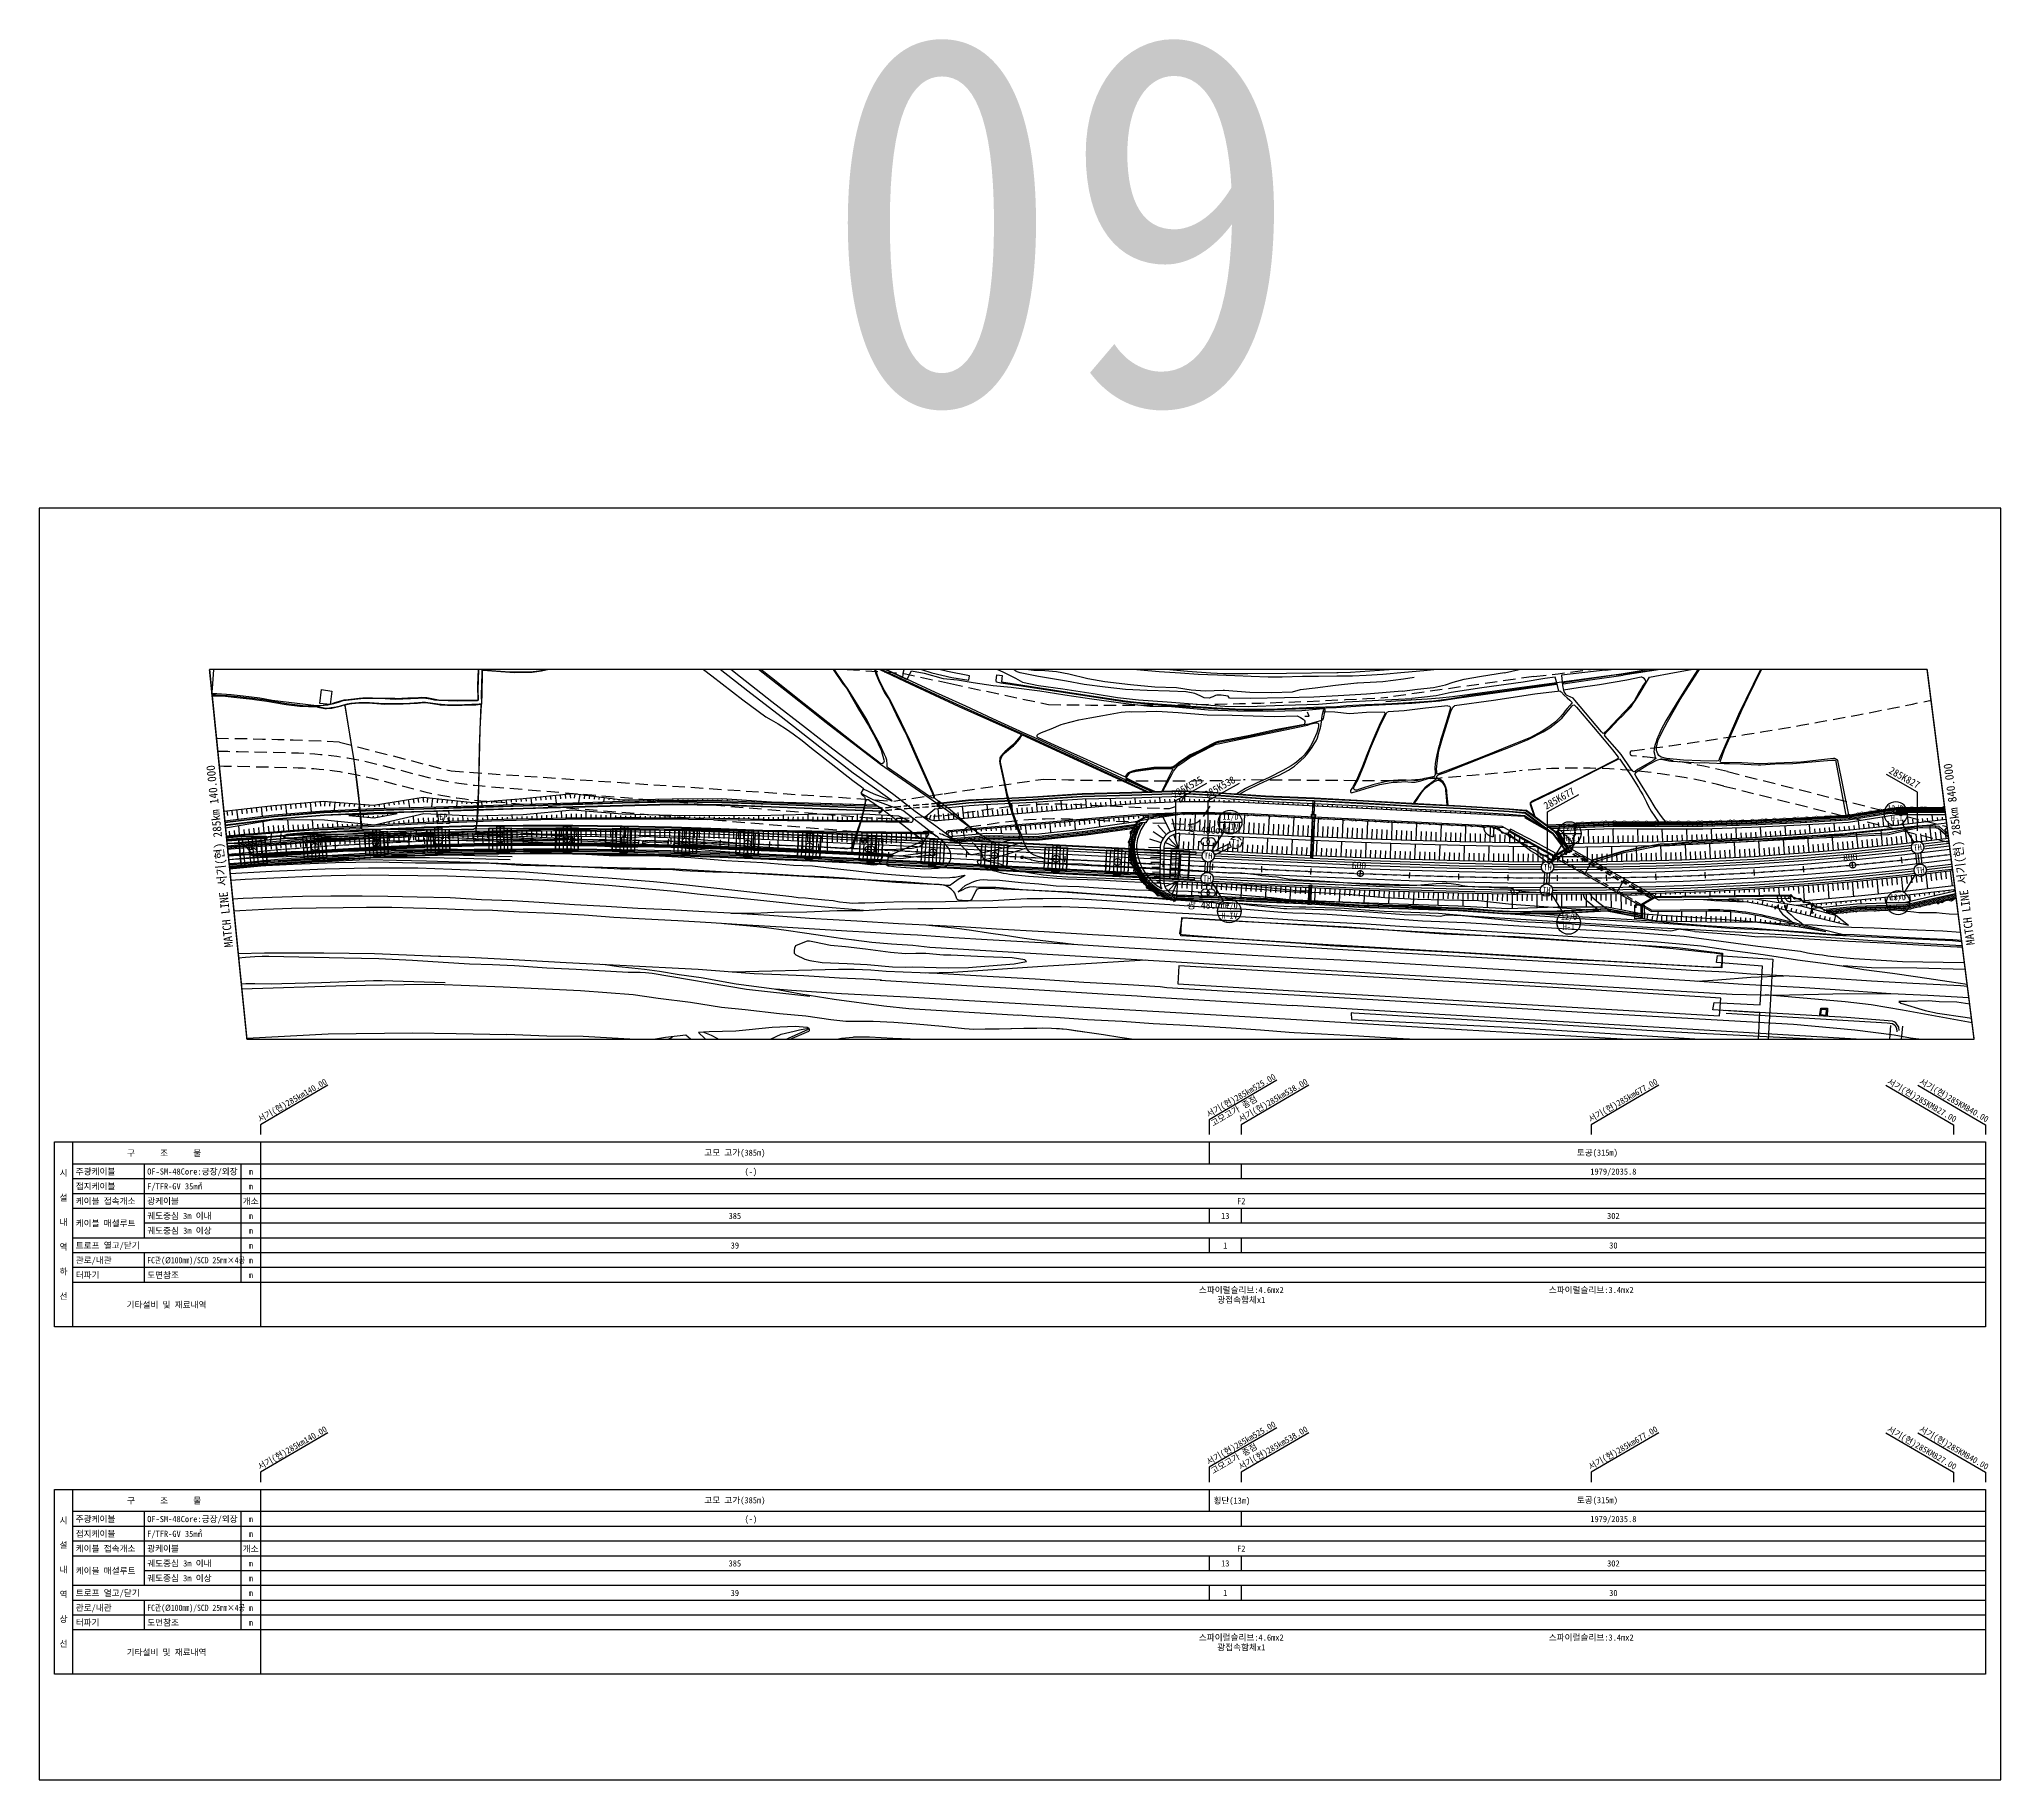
# Model space of a CAD drawing. Header units: millimetres. Extents: x 8678 to 9474, y 1103 to 1809.
import ezdxf
from ezdxf.enums import TextEntityAlignment as Align
from ezdxf.xclip import XClip

# ---------------------------------------------------------------- set-up
doc = ezdxf.new("R2010")
doc.units = ezdxf.units.MM
doc.header["$LTSCALE"] = 10
doc.header["$MEASUREMENT"] = 0
doc.header["$XCLIPFRAME"] = 2
for name, pattern in [('A-CENTR01', [2, 1.25, -0.25, 0.25, -0.25]), ('CENTER', [2, 1.25, -0.25, 0.25, -0.25]), ('DASHED', [0.75, 0.5, -0.25]), ('HIDDEN', [0.375, 0.25, -0.125])]:
    doc.linetypes.add(name, pattern=pattern)
for name, color, linetype in [('TN-CABL', 4, 'Continuous'), ('TN-CABL-MISC', 3, 'Continuous'), ('TN-MACL', 6, 'A-CENTR01'), ('TN-MACT', 6, 'Continuous'), ('TN-MANH', 4, 'Continuous'), ('TN-TEXT', 3, 'Continuous'), ('TT-COMM-SYMB', 3, 'Continuous'), ('TT-TABL-LIN1', 4, 'Continuous'), ('TT-TABL-LIN2', 1, 'Continuous'), ('TT-TABL-TEX1', 6, 'Continuous'), ('TT-TABL-TEX2', 3, 'Continuous'), ('TZ-BASE', 253, 'Continuous'), ('TZ-CABL', 4, 'Continuous'), ('TZ-LEAL', 1, 'Continuous'), ('TZ-LEAT', 3, 'Continuous'), ('TZ-SYMB', 1, 'Continuous')]:
    doc.layers.add(name, color=color, linetype=linetype)
doc.layers.add('TX-PAPR', color=2, linetype='Continuous', plot=False)
doc.styles.add('GR', font='GulimChe.ttf')
doc.styles.get("Standard").update_dxf_attribs({"font": 'GulimChe.ttf'})
doc.styles.add('SYMBTEXT', font='GulimChe.ttf')
doc.linetypes.add('ZIGZAG', pattern='A,0.0001,-0.2,[131,ltypeshp.shx,S=0.2,R=0,X=-0.2,Y=0],-0.4,[131,ltypeshp.shx,S=0.2,R=180,X=0.2,Y=0],-0.2', length=0.8001)

msp = doc.modelspace()

# ---------------------------------------------------------------- texts
at = {"layer": 'TN-MACT'}
for s, rotation, p in [('MATCH LINE 서기(현) 285km 140.000', 95.78674, (8751.1, 1477.8)), ('MATCH LINE 서기(현) 285km 840.000', 97.23194, (9456.98, 1478.58))]:
    msp.add_text(s, height=3.5, rotation=rotation, dxfattribs=at).set_placement(p, align=Align.MIDDLE_CENTER)
at = {"layer": 'TN-TEXT', "extrusion": (-5.48271e-08, -3.84622e-07, 1)}
msp.add_text('광 48Core', height=3, dxfattribs=at).set_placement((9152.25, 1488.51, 0), align=Align.MIDDLE)
at = {"layer": 'TN-TEXT', "extrusion": (-5.48271e-08, 3.84622e-07, 1)}
msp.add_text('광 48Core', height=3, dxfattribs=at).set_placement((9152.25, 1458.12, 0), align=Align.MIDDLE)
at = {"layer": 'TT-COMM-SYMB'}
msp.add_text('EP', height=2.5, rotation=1.51263, dxfattribs=at).set_placement((8841.86, 1493.83), align=Align.MIDDLE)
at = {"layer": 'TT-TABL-TEX2'}
for s, p in [('고모 고가(385m)', (8960.18, 1357.37)), ('토공(315m)', (9310.18, 1357.37)), ('스파이럴슬리브:4.6mx2', (9165.68, 1301.87)), ('광접속함체x1', (9165.68, 1297.87)), ('스파이럴슬리브:3.4mx2', (9307.68, 1301.87)), ('고모 고가(385m)', (8960.18, 1216.35)), ('토공(315m)', (9310.18, 1216.35)), ('스파이럴슬리브:4.6mx2', (9165.68, 1160.85)), ('스파이럴슬리브:3.4mx2', (9307.68, 1160.85)), ('광접속함체x1', (9165.68, 1156.85))]:
    msp.add_text(s, height=2.5, dxfattribs=at).set_placement(p, align=Align.MIDDLE)
for s, p in [('(-)', (8966.68, 1349.87)), ('1979/2035.8', (9316.68, 1349.87)), ('F2', (9165.68, 1337.87)), ('385', (8960.18, 1331.87)), ('13', (9159.18, 1331.87)), ('302', (9316.68, 1331.87)), ('39', (8960.18, 1319.87)), ('1', (9159.18, 1319.87)), ('30', (9316.68, 1319.87)), ('(-)', (8966.68, 1208.85)), ('1979/2035.8', (9316.68, 1208.85)), ('F2', (9165.68, 1196.85)), ('385', (8960.18, 1190.85)), ('13', (9159.18, 1190.85)), ('302', (9316.68, 1190.85)), ('39', (8960.18, 1178.85)), ('1', (9159.18, 1178.85)), ('30', (9316.68, 1178.85))]:
    msp.add_text(s, height=2.5, dxfattribs=at).set_placement(p, align=Align.MIDDLE_CENTER)
msp.add_text(' 횡단(13m)', height=2.5, dxfattribs=at).set_placement((9152.68, 1216.35), align=Align.MIDDLE_LEFT)
at = {"layer": 'TX-PAPR'}
msp.add_text('09', height=150, dxfattribs=at).set_placement((9092.68, 1736.18), align=Align.MIDDLE_CENTER)
at = {"layer": 'TZ-LEAT'}
for s, rotation, p in [('서기(현)285km140.00', 30, (8781.18, 1377.66)), ('서기(현)285km525.00', 30, (9166.18, 1379.66)), ('서기(현)285km538.00', 30, (9179.18, 1377.66)), ('서기(현)285km677.00', 30, (9321.18, 1377.66)), ('서기(현)285KM827.00', 330, (9441.29, 1377.7)), ('서기(현)285KM840.00', 330, (9454.29, 1377.7)), ('서기(현)285km140.00', 30, (8781.18, 1236.64)), ('서기(현)285km525.00', 30, (9166.18, 1238.64)), ('서기(현)285km538.00', 30, (9179.18, 1236.64)), ('서기(현)285km677.00', 30, (9321.18, 1236.64)), ('서기(현)285KM827.00', 330, (9441.29, 1236.67)), ('서기(현)285KM840.00', 330, (9454.29, 1236.67))]:
    msp.add_text(s, height=2.5, rotation=rotation, dxfattribs=at).set_placement(p, align=Align.CENTER)
for p in [(9154.23, 1368.07), (9154.23, 1227.04)]:
    msp.add_text('고모고가 종점', height=2.5, rotation=30, dxfattribs=at).set_placement(p)

# ---------------------------------------------------------------- blocks, each defined once
blk = doc.blocks.new('AZ080')
at = {"color": 0}
for points in [[(-0.69, -1), (-0.34, 0)], [(-0.34, -1), (0, 0)], [(0, -1), (-0.34, 0)], [(0.34, -1), (0, 0)], [(0, -1), (0.34, 0)], [(0.69, -1), (0.34, 0)]]:
    blk.add_lwpolyline(points, dxfattribs=at)
blk = doc.blocks.new('DZ0011_1')
at = {"color": 0}
blk.add_polyline3d([(-1.01, 0.44, 0), (-0.01, -1.06, 0), (0.99, 0.44, 0)], dxfattribs=at)
blk = doc.blocks.new('smd')
at = {"color": 0, "lineweight": -3, "ltscale": 5, "const_width": 0.13}
blk.add_lwpolyline([(0.5, 0, 1), (-0.5, 0, 1)], format="xyb", close=True, dxfattribs=at)
blk.add_lwpolyline([(12.5, 0), (11.5, 0.5), (9.5, -0.5), (7.5, 0.5), (5.5, -0.5), (3.5, 0.5), (1.5, -0.5), (0.5, 0)], dxfattribs=at)
blk = doc.blocks.new('JD-SHSSDFHSH4')
at = {"layer": 'TZ-BASE', "linetype": 'DASHED'}
for p, q in [((138.95, 82.63), (140.1, 99.6)), ((140.1, 99.6), (229.89, 93.49)), ((228.74, 76.53), (229.89, 93.49)), ((49.62, 79.38), (94.06, 85.69)), ((94.06, 85.69), (138.95, 82.63)), ((138.95, 82.63), (228.74, 76.53)), ((228.74, 76.53), (273.64, 73.48)), ((273.64, 73.48), (293.16, 69.29)), ((529.87, 72.14), (470.66, 63.7)), ((293.16, 69.29), (332.91, 60.77)), ((45.21, 45.55), (90.52, 33.81)), ((90.52, 33.81), (270.11, 21.6)), ((608.42, 33.54), (697.61, 11.29)), ((270.11, 21.6), (290.59, 24.61)), ((290.59, 24.61), (330.86, 30.53)), ((472.79, 29.77), (412.1, 30.18)), ((606.96, 27.72), (698.42, 4.91))]:
    blk.add_line(p, q, dxfattribs=at)
at = {"layer": 'TZ-BASE'}
for p, q in [((132.76, 23.94), (133.1, 20.74)), ((134.75, 24.15), (134.93, 22.47)), ((136.74, 24.36), (136.92, 22.61)), ((138.73, 24.57), (138.92, 22.74)), ((140.72, 24.59), (140.48, 22.77)), ((142.7, 24.33), (142.27, 21.01)), ((144.68, 24.08), (144.49, 22.57)), ((-0.5, 17.7), (-0.28, 15.7)), ((1.49, 17.91), (1.7, 15.93)), ((3.48, 18.13), (3.9, 14.19)), ((5.47, 18.35), (5.68, 16.39)), ((7.45, 18.56), (7.66, 16.62)), ((9.44, 18.78), (9.65, 16.85)), ((11.43, 18.99), (11.64, 17.08)), ((13.42, 19.21), (13.83, 15.41)), ((15.41, 19.42), (15.61, 17.54)), ((17.4, 19.64), (17.6, 17.77)), ((19.39, 19.84), (19.55, 17.96)), ((21.38, 20.02), (21.55, 18.14)), ((23.37, 20.19), (23.71, 16.42)), ((25.36, 20.37), (25.53, 18.48)), ((27.35, 20.55), (27.52, 18.65)), ((29.35, 20.73), (29.52, 18.82)), ((31.34, 20.91), (31.51, 19)), ((33.33, 21.09), (33.68, 17.25)), ((35.32, 21.27), (35.49, 19.34)), ((37.31, 21.45), (37.49, 19.51)), ((39.31, 21.52), (39.16, 19.6)), ((41.3, 21.36), (41.16, 19.56)), ((43.29, 21.21), (43.04, 17.85)), ((45.29, 21.06), (45.17, 19.5)), ((47.28, 20.9), (47.17, 19.46)), ((49.28, 20.75), (49.18, 19.43)), ((51.27, 20.6), (51.18, 19.39)), ((53.26, 20.45), (53.1, 18.27)), ((54.95, 15.24), (55.02, 16.05)), ((55.26, 20.29), (55.19, 19.33)), ((57.25, 20.14), (57.19, 19.29)), ((59.25, 20.04), (59.36, 19.29)), ((61.22, 20.35), (61.36, 19.47)), ((63.2, 20.66), (63.51, 18.66)), ((64.84, 15.83), (64.74, 16.39)), ((65.17, 20.97), (65.35, 19.85)), ((66.81, 16.18), (66.78, 16.32)), ((67.15, 21.29), (67.35, 20.03)), ((69.12, 21.6), (69.34, 20.22)), ((71.1, 21.91), (71.34, 20.4)), ((73.07, 22.22), (73.59, 18.96)), ((75.05, 22.53), (75.33, 20.78)), ((77.03, 22.85), (77.32, 20.96)), ((79, 23.16), (79.32, 21.15)), ((80.99, 23), (80.79, 21.08)), ((82.98, 22.79), (82.61, 19.23)), ((84.97, 22.59), (84.8, 20.94)), ((85.41, 13.28), (85.27, 16.33)), ((86.96, 22.38), (86.8, 20.86)), ((88.95, 22.17), (88.8, 20.79)), ((90.94, 21.97), (90.81, 20.72)), ((92.92, 21.76), (92.69, 19.53)), ((94.91, 21.55), (94.81, 20.57)), ((96.9, 21.34), (96.81, 20.5)), ((98.89, 21.14), (98.82, 20.42)), ((100.88, 21.18), (100.94, 20.48)), ((102.88, 21.33), (102.99, 19.84)), ((104.87, 21.48), (104.93, 20.69)), ((106.87, 21.62), (106.93, 20.79)), ((108.86, 21.77), (108.93, 20.9)), ((110.86, 21.92), (110.93, 21)), ((112.85, 22.07), (113, 20.14)), ((114.85, 22.22), (114.92, 21.21)), ((115.39, 14.3), (115.34, 16.06)), ((116.84, 22.37), (116.92, 21.31)), ((118.83, 22.52), (118.92, 21.42)), ((120.83, 22.7), (120.95, 21.54)), ((122.82, 22.91), (123.07, 20.44)), ((124.8, 23.12), (124.94, 21.81)), ((125.39, 14.53), (125.34, 16.71)), ((126.79, 23.32), (126.94, 21.94)), ((128.78, 23.53), (128.93, 22.07)), ((130.77, 23.74), (130.93, 22.21)), ((131.39, 14.64), (131.36, 15.96)), ((133.39, 14.68), (133.36, 16.07)), ((135.39, 14.71), (135.34, 17.65)), ((137.38, 14.74), (137.37, 16.29)), ((139.38, 14.76), (139.37, 16.39)), ((141.38, 14.79), (141.37, 16.37)), ((143.38, 14.81), (143.37, 16.3)), ((145.38, 14.83), (145.35, 17.63)), ((146.67, 23.82), (146.49, 22.48)), ((147.38, 14.85), (147.38, 16.16)), ((148.65, 23.57), (148.5, 22.38)), ((149.38, 14.86), (149.38, 16.08)), ((150.63, 23.31), (150.5, 22.28)), ((151.38, 14.87), (151.38, 16.01)), ((152.62, 23.05), (152.39, 21.31)), ((153.38, 14.89), (153.38, 15.93)), ((154.6, 22.8), (154.51, 22.08)), ((155.38, 14.9), (155.37, 16.81)), ((156.58, 22.54), (156.51, 21.99)), ((158.57, 22.28), (158.52, 21.89)), ((160.56, 22.1), (160.56, 21.82)), ((162.56, 22.15), (162.57, 21.6)), ((164.55, 22.2), (164.56, 21.92)), ((165.38, 14.91), (165.38, 16.29)), ((166.55, 22.25), (166.56, 21.97)), ((168.55, 22.29), (168.56, 22.02)), ((170.55, 22.34), (170.56, 22.07)), ((172.55, 22.39), (172.57, 21.84)), ((174.55, 22.44), (174.56, 22.17)), ((175.38, 14.86), (175.39, 16.01)), ((176.55, 22.49), (176.56, 22.22)), ((178.55, 22.54), (178.56, 22.26)), ((180.55, 22.58), (180.55, 22.3)), ((182.55, 22.6), (182.55, 22)), ((184.55, 22.61), (184.55, 22.29)), ((186.55, 22.62), (186.55, 22.29)), ((188.55, 22.63), (188.55, 22.28)), ((190.55, 22.65), (190.55, 22.28)), ((192.55, 22.66), (192.55, 21.88)), ((194.55, 22.67), (194.55, 22.26)), ((196.55, 22.69), (196.55, 22.26)), ((198.55, 22.7), (198.55, 22.25)), ((200.55, 22.7), (200.52, 22.24)), ((202.54, 22.57), (202.49, 21.7)), ((204.54, 22.43), (204.51, 22.03)), ((206.54, 22.29), (206.51, 21.92)), ((208.53, 22.16), (208.51, 21.82)), ((210.53, 22.02), (210.5, 21.71)), ((212.52, 21.89), (212.48, 21.32)), ((214.52, 21.75), (214.5, 21.5)), ((216.51, 21.61), (216.5, 21.39)), ((218.51, 21.48), (218.49, 21.29)), ((220.5, 21.34), (220.5, 21.18)), ((222.5, 21.29), (222.49, 20.94)), ((224.5, 21.23), (224.5, 21.05)), ((225.38, 14.22), (225.4, 16.05)), ((226.5, 21.18), (226.5, 20.98)), ((228.5, 21.13), (228.49, 20.91)), ((230.5, 21.07), (230.49, 20.84)), ((232.5, 21.02), (232.49, 20.53)), ((234.5, 20.96), (234.49, 20.7)), ((235.38, 14.08), (235.41, 16.3)), ((236.5, 20.91), (236.49, 20.64)), ((238.5, 20.85), (238.49, 20.57)), ((240.5, 20.8), (240.49, 20.5)), ((242.49, 20.74), (242.48, 20.14)), ((244.49, 20.68), (244.48, 20.38)), ((245.38, 13.94), (245.41, 16.4)), ((246.49, 20.62), (246.48, 20.33)), ((248.49, 20.56), (248.48, 20.27)), ((250.49, 20.5), (250.48, 20.21)), ((252.49, 20.44), (252.47, 19.87)), ((254.49, 20.37), (254.48, 20.09)), ((255.38, 13.81), (255.41, 16.37)), ((256.49, 20.31), (256.48, 20.04)), ((258.49, 20.25), (258.48, 19.98)), ((260.49, 20.19), (260.48, 19.92)), ((262.49, 20.13), (262.47, 19.59)), ((264.01, 19.34), (265.15, 18.8)), ((264.03, 19.16), (264.01, 19.34)), ((264.03, 19.16), (265.01, 18.7)), ((264.22, 16.92), (265.11, 17.54)), ((264.24, 16.74), (264.22, 16.92)), ((264.24, 16.74), (265.27, 17.46)), ((265.01, 18.7), (265.11, 17.54)), ((265.15, 18.8), (265.27, 17.46)), ((265.38, 13.67), (265.41, 16.07)), ((284.62, 14.23), (285.27, 16)), ((286.56, 13.79), (286.77, 16.15)), ((288.8, 21.48), (287.77, 20.76)), ((287.88, 19.42), (287.77, 20.76)), ((289.03, 18.88), (287.88, 19.42)), ((288.82, 21.31), (287.93, 20.68)), ((288.03, 19.52), (287.93, 20.68)), ((289.01, 19.06), (288.03, 19.52)), ((288.56, 13.84), (288.14, 18.62)), ((288.8, 21.48), (288.82, 21.31)), ((289.01, 19.06), (289.03, 18.88)), ((290.55, 14.01), (290.34, 16.42)), ((292.54, 14.19), (292.33, 16.6)), ((294.53, 14.36), (294.32, 16.78)), ((296.53, 14.53), (296.32, 16.97)), ((298.52, 14.7), (298.1, 19.6)), ((300.51, 14.88), (300.3, 17.33)), ((302.5, 15.05), (302.29, 17.49)), ((304.5, 15.22), (304.29, 17.64)), ((306.49, 15.39), (306.28, 17.78)), ((308.48, 15.56), (308.07, 20.28)), ((310.47, 15.74), (310.27, 18.05)), ((312.47, 15.91), (312.27, 18.19)), ((314.46, 16.08), (314.27, 18.32)), ((316.45, 16.25), (316.26, 18.45)), ((318.44, 16.43), (318.07, 20.75)), ((320.44, 16.6), (320.25, 18.72)), ((322.43, 16.77), (322.25, 18.85)), ((324.42, 16.94), (324.25, 18.99)), ((326.41, 17.11), (326.24, 19.12)), ((328.41, 17.29), (328.07, 21.25)), ((330.4, 17.46), (330.23, 19.42)), ((332.39, 17.63), (332.23, 19.57)), ((334.39, 17.8), (334.22, 19.72)), ((336.38, 17.97), (336.21, 19.87)), ((338.37, 18.15), (338.05, 21.9)), ((340.36, 18.32), (340.2, 20.17)), ((342.36, 18.49), (342.2, 20.33)), ((344.35, 18.66), (344.19, 20.48)), ((346.34, 18.84), (346.19, 20.63)), ((348.33, 19.01), (348.03, 22.5)), ((350.33, 19.18), (350.18, 20.86)), ((352.32, 19.35), (352.18, 20.98)), ((354.31, 19.52), (354.18, 21.09)), ((356.3, 19.7), (356.17, 21.2)), ((358.3, 19.87), (358.05, 22.75)), ((360.29, 20.04), (360.17, 21.42)), ((362.28, 20.2), (362.18, 21.53)), ((364.28, 20.36), (364.18, 21.63)), ((366.27, 20.5), (366.19, 21.73)), ((368.27, 20.64), (368.11, 23.02)), ((370.26, 20.76), (370.19, 21.92)), ((372.26, 20.88), (372.2, 22.01)), ((373.33, 15.93), (373.42, 14.33)), ((374.26, 20.98), (374.2, 22.1)), ((375.33, 16.03), (375.36, 15.33)), ((376.25, 21.07), (376.2, 22.17)), ((377.33, 16.12), (377.35, 15.53)), ((378.25, 21.16), (378.17, 23.34)), ((379.33, 16.2), (379.35, 15.72)), ((380.25, 21.23), (380.21, 22.32)), ((381.33, 16.27), (381.34, 15.9)), ((382.25, 21.3), (382.22, 22.38)), ((383.33, 16.33), (383.34, 15.84)), ((384.25, 21.35), (384.22, 22.44)), ((385.32, 16.38), (385.33, 16.26)), ((386.25, 21.4), (386.23, 22.5)), ((388.25, 21.43), (388.22, 23.56)), ((390.25, 21.46), (390.24, 22.46)), ((392.25, 21.47), (392.24, 22.41)), ((392.28, 9.59), (392.63, 16.47)), ((394.25, 21.48), (394.25, 22.36)), ((396.25, 21.47), (396.25, 22.31)), ((398.25, 21.46), (398.26, 23.04)), ((400.25, 21.43), (400.26, 22.18)), ((402.25, 21.4), (402.26, 22.1)), ((402.27, 9.08), (402.63, 16.39)), ((404.25, 21.35), (404.26, 22.01)), ((406.25, 21.3), (406.26, 21.91)), ((408.25, 21.23), (408.29, 22.39)), ((410.24, 21.16), (410.27, 21.7)), ((412.24, 21.08), (412.27, 21.59)), ((412.25, 8.58), (412.63, 16.05)), ((414.24, 20.98), (414.26, 21.48)), ((416.24, 20.88), (416.26, 21.36)), ((418.24, 20.78), (418.28, 21.69)), ((420.23, 20.69), (420.25, 21.12)), ((422.23, 20.59), (422.25, 21.02)), ((424.23, 20.49), (424.25, 20.93)), ((426.23, 20.39), (426.25, 20.84)), ((428.22, 20.29), (428.27, 21.2)), ((430.22, 20.19), (430.24, 20.65)), ((432.22, 20.1), (432.24, 20.56)), ((434.22, 20), (434.24, 20.47)), ((436.21, 19.9), (436.24, 20.38)), ((438.21, 19.8), (438.26, 20.77)), ((439.61, 14.88), (439.66, 16.28)), ((440.11, 16.26), (440.34, 21.68)), ((440.16, 16.06), (440.4, 21.88)), ((440.21, 19.7), (440.23, 20.19)), ((440.76, 16.04), (441, 21.86)), ((440.81, 16.23), (441.04, 21.65)), ((441.2, 14.82), (441.26, 16.21)), ((442.21, 19.6), (442.23, 20.1)), ((444.2, 19.51), (444.23, 20)), ((446.2, 19.41), (446.23, 19.9)), ((448.2, 19.31), (448.25, 20.29)), ((450.2, 19.21), (450.22, 19.7)), ((452.19, 19.11), (452.22, 19.6)), ((454.19, 19.01), (454.22, 19.5)), ((456.19, 18.92), (456.21, 19.4)), ((458.19, 18.82), (458.23, 19.79)), ((460.18, 18.72), (460.21, 19.2)), ((462.18, 18.62), (462.21, 19.1)), ((464.18, 18.52), (464.2, 18.99)), ((466.18, 18.42), (466.2, 18.88)), ((468.17, 18.33), (468.22, 19.23)), ((470.17, 18.23), (470.19, 18.67)), ((472.17, 18.13), (472.19, 18.56)), ((474.17, 18.03), (474.19, 18.45)), ((476.17, 17.93), (476.19, 18.35)), ((478.16, 17.83), (478.2, 18.65)), ((480.16, 17.74), (480.18, 18.13)), ((482.16, 17.64), (482.18, 18.03)), ((484.16, 17.54), (484.17, 17.94)), ((486.15, 17.44), (486.17, 17.84)), ((488.15, 17.34), (488.19, 18.13)), ((490.15, 17.24), (490.17, 17.64)), ((492.15, 17.15), (492.17, 17.54)), ((494.14, 17.05), (494.16, 17.44)), ((496.14, 16.95), (496.16, 17.34)), ((498.14, 16.85), (498.18, 17.64)), ((500.14, 16.75), (500.16, 17.15)), ((502.13, 16.65), (502.15, 17.04)), ((504.13, 16.56), (504.15, 16.92)), ((506.13, 16.46), (506.15, 16.81)), ((508.13, 16.36), (508.16, 17.04)), ((510.12, 16.26), (510.14, 16.59)), ((512.12, 16.16), (512.14, 16.48)), ((514.12, 16.06), (514.13, 16.37)), ((516.12, 15.97), (516.13, 16.26)), ((518.11, 15.87), (518.14, 16.42)), ((520.11, 15.77), (520.12, 16.03)), ((661.97, 16.14), (662.01, 15.89)), ((663.95, 16.45), (663.99, 16.21)), ((665.92, 16.77), (665.96, 16.52)), ((667.9, 17.08), (667.94, 16.83)), ((669.87, 17.39), (669.95, 16.9)), ((670.13, 15.92), (670.05, 16.41)), ((671.85, 17.71), (671.89, 17.46)), ((672.1, 16.23), (672.06, 16.48)), ((673.82, 18.02), (673.86, 17.77)), ((674.08, 16.54), (674.04, 16.79)), ((675.8, 18.33), (675.84, 18.09)), ((676.05, 16.85), (676.01, 17.1)), ((677.79, 18.5), (677.79, 18.25)), ((678.04, 17), (678.04, 17.25)), ((679.79, 18.5), (679.79, 18)), ((680.04, 17), (680.04, 17.5)), ((681.89, 12.37), (681.46, 16)), ((681.79, 18.5), (681.79, 18.25)), ((682.04, 17), (682.04, 17.25)), ((683.79, 18.5), (683.79, 18.25)), ((684.04, 17), (684.04, 17.25)), ((685.79, 18.5), (685.79, 18.25)), ((686.04, 17.01), (686.04, 17.26)), ((687.79, 18.51), (687.79, 18.26)), ((688.04, 17.01), (688.04, 17.26)), ((689.79, 18.51), (689.79, 18.01)), ((690.04, 17.01), (690.04, 17.51)), ((691.82, 13.55), (691.53, 16.01)), ((691.79, 18.51), (691.79, 18.26)), ((692.04, 17.01), (692.04, 17.26)), ((693.79, 18.51), (693.79, 18.26)), ((694.04, 17.01), (694.04, 17.26)), ((695.79, 18.52), (695.79, 18.27)), ((696.04, 17.02), (696.04, 17.27)), ((0.71, 7.66), (0.56, 9.34)), ((2.7, 7.84), (2.55, 9.6)), ((4.69, 8.02), (4.37, 11.69)), ((6.69, 8.2), (6.51, 10.11)), ((8.68, 8.37), (8.51, 10.37)), ((10.67, 8.53), (10.5, 10.62)), ((12.66, 8.7), (12.48, 10.87)), ((14.66, 8.87), (14.28, 13.38)), ((16.65, 9.03), (16.46, 11.38)), ((18.64, 9.19), (18.45, 11.63)), ((20.64, 9.34), (20.45, 11.74)), ((22.63, 9.5), (22.45, 11.82)), ((24.63, 9.66), (24.28, 14.12)), ((26.62, 9.81), (26.45, 11.96)), ((28.62, 9.96), (28.47, 12.03)), ((30.61, 10.1), (30.47, 12.1)), ((32.6, 10.25), (32.47, 12.17)), ((33.32, 8.14), (36.32, 8.36)), ((33.32, 8.14), (34.12, -2.33)), ((34.6, 10.39), (34.33, 14.08)), ((34.76, 8.72), (35.63, -2.69)), ((34.81, 8.72), (35.68, -2.69)), ((36.32, 8.36), (37.11, -2.1)), ((36.59, 10.54), (36.47, 12.3)), ((38.59, 10.67), (38.48, 12.36)), ((40.59, 10.8), (40.48, 12.37)), ((42.58, 10.94), (42.49, 12.33)), ((44.58, 11.07), (44.41, 13.52)), ((46.57, 11.2), (46.5, 12.26)), ((48.57, 11.33), (48.51, 12.22)), ((50.56, 11.45), (50.52, 12.17)), ((50.96, 15.61), (50.98, 15.75)), ((52.56, 11.57), (52.53, 12.13)), ((52.95, 15.43), (52.98, 15.7)), ((54.56, 11.7), (54.51, 12.48)), ((55.48, 8.97), (64.67, 9.37)), ((55.87, -0.22), (55.48, 8.97)), ((55.58, 8.88), (64.57, 9.26)), ((55.97, -0.12), (55.58, 8.88)), ((56.55, 11.82), (56.54, 12.05)), ((56.94, 15.05), (56.99, 15.6)), ((57.47, -0.05), (57.08, 8.94)), ((58.55, 11.93), (58.55, 12)), ((58.55, 9.75), (61.54, 9.88)), ((58.55, 9.75), (59, -0.74)), ((58.93, 14.87), (58.99, 15.54)), ((60, 10.29), (60.49, -1.14)), ((60.05, 10.29), (60.54, -1.14)), ((60.9, 15.12), (60.8, 15.7)), ((61.44, 12.09), (61.43, 12.26)), ((61.54, 9.88), (62, -0.61)), ((62.87, 15.47), (62.79, 15.9)), ((63.46, 0.21), (63.07, 9.2)), ((63.43, 12.2), (63.41, 12.55)), ((64.96, 0.27), (64.57, 9.26)), ((65.06, 0.18), (64.67, 9.37)), ((65.43, 12.31), (65.37, 13.36)), ((67.43, 12.42), (67.39, 13.12)), ((69.43, 12.52), (69.38, 13.4)), ((71.42, 12.62), (71.37, 13.68)), ((73.42, 12.72), (73.36, 13.96)), ((75.42, 12.82), (75.28, 15.65)), ((77.42, 12.92), (77.34, 14.52)), ((79.2, 7.99), (79.29, 5.94)), ((79.41, 13.01), (79.33, 14.79)), ((80.63, 10.03), (89.83, 10.27)), ((80.87, 0.83), (80.63, 10.03)), ((80.73, 9.93), (89.73, 10.17)), ((80.97, 0.94), (80.73, 9.93)), ((81.2, 8.08), (81.29, 6.02)), ((81.41, 13.1), (81.33, 14.81)), ((82.47, 0.98), (82.23, 9.97)), ((83.2, 8.17), (83.38, 4)), ((83.41, 13.19), (83.34, 14.81)), ((83.71, 10.76), (86.71, 10.84)), ((83.71, 10.76), (83.99, 0.27)), ((85.17, 11.27), (85.48, -0.16)), ((85.19, 8.26), (85.29, 6.16)), ((85.22, 11.27), (85.53, -0.16)), ((86.71, 10.84), (86.99, 0.35)), ((87.19, 8.35), (87.28, 6.23)), ((87.41, 13.36), (87.35, 14.79)), ((88.47, 1.14), (88.23, 10.13)), ((89.19, 8.43), (89.27, 6.29)), ((89.4, 13.44), (89.35, 14.78)), ((89.97, 1.17), (89.73, 10.17)), ((90.07, 1.08), (89.83, 10.27)), ((91.19, 8.51), (91.27, 6.36)), ((91.4, 13.52), (91.35, 14.77)), ((93.19, 8.58), (93.36, 4.27)), ((93.4, 13.6), (93.36, 14.76)), ((95.19, 8.66), (95.27, 6.49)), ((95.4, 13.67), (95.32, 15.83)), ((97.18, 8.74), (97.26, 6.55)), ((97.4, 13.75), (97.36, 14.74)), ((99.18, 8.81), (99.26, 6.61)), ((99.4, 13.82), (99.37, 14.73)), ((101.18, 8.87), (101.26, 6.66)), ((101.4, 13.88), (101.37, 14.78)), ((103.18, 8.94), (103.33, 4.48)), ((103.39, 13.95), (103.36, 14.84)), ((105.18, 9.01), (105.26, 6.75)), ((105.39, 14.02), (105.33, 15.78)), ((105.79, 10.61), (114.99, 10.71)), ((105.9, 1.41), (105.79, 10.61)), ((105.89, 10.51), (114.89, 10.61)), ((106, 1.51), (105.89, 10.51)), ((107.18, 9.07), (107.24, 6.8)), ((107.39, 14.08), (107.37, 14.96)), ((107.5, 1.52), (107.39, 10.52)), ((108.88, 11.29), (111.88, 11.33)), ((108.88, 11.29), (109.01, 0.79)), ((109.18, 9.13), (109.24, 6.84)), ((109.39, 14.14), (109.37, 15.02)), ((110.35, 11.78), (110.49, 0.34)), ((110.4, 11.78), (110.54, 0.34)), ((111.18, 9.18), (111.24, 6.88)), ((111.39, 14.19), (111.37, 15.07)), ((111.88, 11.33), (112, 0.83)), ((113.18, 9.24), (113.31, 4.59)), ((113.39, 14.25), (113.37, 15.13)), ((113.5, 1.59), (113.39, 10.59)), ((115, 1.61), (114.89, 10.61)), ((115.1, 1.51), (114.99, 10.71)), ((115.18, 9.3), (115.24, 6.96)), ((117.18, 9.35), (117.23, 6.99)), ((117.39, 14.36), (117.37, 15.24)), ((119.17, 9.39), (119.23, 7.03)), ((119.39, 14.4), (119.37, 15.29)), ((121.17, 9.44), (121.23, 7.05)), ((121.39, 14.45), (121.37, 15.39)), ((123.17, 9.48), (123.28, 4.66)), ((123.39, 14.49), (123.36, 15.51)), ((125.17, 9.53), (125.23, 7.09)), ((127.17, 9.57), (127.21, 7.11)), ((127.39, 14.58), (127.37, 15.74)), ((129.17, 9.61), (129.21, 7.13)), ((129.39, 14.61), (129.37, 15.85)), ((131.17, 9.64), (131.21, 7.14)), ((132.94, 1.54), (132.95, 10.74)), ((132.95, 10.74), (142.15, 10.73)), ((133.04, 1.64), (133.05, 10.64)), ((133.05, 10.64), (142.05, 10.63)), ((133.17, 9.67), (133.26, 4.64)), ((134.54, 1.64), (134.55, 10.64)), ((135.17, 9.71), (135.21, 7.17)), ((136.05, 11.39), (136.03, 0.89)), ((136.05, 11.39), (139.05, 11.38)), ((137.17, 9.74), (137.2, 7.19)), ((137.53, 11.86), (137.51, 0.42)), ((137.58, 11.86), (137.56, 0.42)), ((139.05, 11.38), (139.03, 0.88)), ((139.17, 9.76), (139.2, 7.2)), ((140.54, 1.63), (140.55, 10.63)), ((141.17, 9.78), (141.2, 7.2)), ((142.04, 1.63), (142.05, 10.63)), ((142.14, 1.53), (142.15, 10.73)), ((143.17, 9.81), (143.23, 4.58)), ((145.17, 9.83), (145.2, 7.19)), ((147.17, 9.85), (147.19, 7.19)), ((149.17, 9.86), (149.19, 7.18)), ((151.17, 9.87), (151.19, 7.17)), ((153.17, 9.88), (153.2, 4.45)), ((155.17, 9.9), (155.19, 7.16)), ((155.93, 1.35), (156.15, 10.55)), ((156.04, 1.45), (156.25, 10.45)), ((156.15, 10.55), (165.35, 10.33)), ((156.25, 10.45), (165.25, 10.23)), ((157.17, 9.91), (157.17, 7.15)), ((157.38, 14.91), (157.38, 15.78)), ((157.54, 1.41), (157.75, 10.41)), ((159.27, 11.12), (159.02, 0.63)), ((159.17, 9.91), (159.17, 7.14)), ((159.27, 11.12), (162.27, 11.05)), ((159.38, 14.91), (159.38, 15.7)), ((160.75, 11.56), (160.48, 0.12)), ((160.8, 11.56), (160.53, 0.12)), ((161.17, 9.91), (161.17, 7.12)), ((161.38, 14.91), (161.38, 15.65)), ((162.27, 11.05), (162.02, 0.56)), ((163.17, 9.91), (163.17, 4.28)), ((163.38, 14.91), (163.38, 15.63)), ((163.53, 1.27), (163.75, 10.27)), ((165.03, 1.24), (165.25, 10.23)), ((165.13, 1.13), (165.35, 10.33)), ((165.17, 9.91), (165.17, 7.07)), ((167.17, 9.91), (167.16, 7.05)), ((167.38, 14.9), (167.39, 15.57)), ((169.17, 9.89), (169.16, 7.02)), ((169.38, 14.89), (169.39, 15.54)), ((171.17, 9.88), (171.15, 6.99)), ((171.38, 14.88), (171.39, 15.5)), ((173.17, 9.87), (173.14, 4.04)), ((173.38, 14.87), (173.39, 15.47)), ((175.17, 9.86), (175.15, 6.93)), ((177.17, 9.85), (177.14, 6.9)), ((177.38, 14.85), (177.39, 15.4)), ((179.17, 9.83), (179.14, 6.87)), ((179.38, 14.83), (179.39, 15.36)), ((180.99, 0.75), (181.28, 9.94)), ((181.09, 0.84), (181.38, 9.84)), ((181.17, 9.81), (181.14, 6.82)), ((181.28, 9.94), (190.48, 9.64)), ((181.38, 14.8), (181.39, 15.34)), ((181.38, 9.84), (190.38, 9.55)), ((182.59, 0.79), (182.88, 9.79)), ((183.17, 9.78), (183.1, 3.78)), ((183.38, 14.78), (183.39, 15.32)), ((184.4, 10.49), (184.06, 0)), ((184.4, 10.49), (187.4, 10.39)), ((185.17, 9.76), (185.14, 6.74)), ((185.38, 14.76), (185.4, 15.83)), ((185.89, 10.91), (185.52, -0.52)), ((185.94, 10.91), (185.57, -0.52)), ((187.4, 10.39), (187.06, -0.1)), ((187.17, 9.74), (187.13, 6.69)), ((187.38, 14.74), (187.39, 15.28)), ((188.59, 0.6), (188.88, 9.6)), ((189.17, 9.71), (189.13, 6.65)), ((189.38, 14.71), (189.39, 15.25)), ((190.09, 0.55), (190.38, 9.55)), ((190.18, 0.45), (190.48, 9.64)), ((191.17, 9.68), (191.13, 6.6)), ((191.38, 14.68), (191.39, 15.23)), ((193.17, 9.66), (193.08, 3.46)), ((193.38, 14.65), (193.39, 15.21)), ((195.17, 9.63), (195.13, 6.51)), ((195.38, 14.63), (195.4, 15.74)), ((197.17, 9.6), (197.13, 6.47)), ((197.38, 14.6), (197.39, 15.16)), ((199.17, 9.57), (199.13, 6.42)), ((199.38, 14.57), (199.39, 15.14)), ((201.17, 9.55), (201.13, 6.37)), ((201.38, 14.54), (201.39, 15.13)), ((203.17, 9.52), (203.08, 3.11)), ((203.38, 14.52), (203.39, 15.13)), ((205.17, 9.49), (205.12, 6.26)), ((205.38, 14.49), (205.4, 15.76)), ((206.04, -0.11), (206.4, 9.09)), ((206.14, -0.01), (206.5, 8.98)), ((206.4, 9.09), (215.59, 8.73)), ((206.5, 8.98), (215.49, 8.63)), ((207.17, 9.47), (207.12, 6.21)), ((207.38, 14.46), (207.39, 15.12)), ((207.64, -0.07), (208, 8.92)), ((209.52, 9.61), (209.11, -0.88)), ((209.17, 9.44), (209.12, 6.16)), ((209.38, 14.44), (209.39, 15.12)), ((209.52, 9.61), (212.52, 9.5)), ((211.02, 10.03), (210.57, -1.41)), ((211.07, 10.02), (210.62, -1.41)), ((211.17, 9.41), (211.12, 6.1)), ((211.38, 14.41), (211.39, 15.12)), ((212.52, 9.5), (212.11, -1)), ((213.17, 9.38), (213.08, 2.72)), ((213.38, 14.38), (213.39, 15.11)), ((213.64, -0.31), (213.99, 8.69)), ((215.17, 9.36), (215.12, 6)), ((215.14, -0.36), (215.49, 8.63)), ((215.23, -0.47), (215.59, 8.73)), ((215.38, 14.35), (215.4, 15.87)), ((217.17, 9.33), (217.12, 5.95)), ((217.38, 14.33), (217.39, 15.11)), ((219.17, 9.3), (219.12, 5.89)), ((219.38, 14.3), (219.39, 15.11)), ((221.17, 9.27), (221.12, 5.84)), ((221.38, 14.27), (221.39, 15.11)), ((223.17, 9.25), (223.07, 2.31)), ((223.38, 14.24), (223.39, 15.12)), ((225.17, 9.22), (225.12, 5.72)), ((227.17, 9.19), (227.12, 5.66)), ((227.38, 14.19), (227.39, 15.15)), ((229.17, 9.16), (229.12, 5.6)), ((229.38, 14.16), (229.39, 15.16)), ((231.1, -1.15), (231.51, 8.04)), ((231.17, 9.14), (231.12, 5.54)), ((231.38, 14.13), (231.39, 15.17)), ((231.51, 8.04), (240.7, 7.63)), ((233.17, 9.11), (233.07, 1.86)), ((233.38, 14.11), (233.39, 15.18)), ((234.64, 8.55), (234.17, -1.94)), ((234.64, 8.55), (237.63, 8.42)), ((235.17, 9.08), (235.12, 5.43)), ((236.13, 8.95), (235.62, -2.48)), ((236.18, 8.95), (235.67, -2.48)), ((237.17, 9.05), (237.11, 5.37)), ((237.63, 8.42), (237.16, -2.07)), ((237.38, 14.05), (237.39, 15.2)), ((239.16, 9.03), (239.11, 5.31)), ((239.38, 14.02), (239.39, 15.21)), ((241.16, 9), (241.11, 5.25)), ((241.38, 14), (241.39, 15.21)), ((243.16, 8.97), (243.06, 1.4)), ((243.38, 13.97), (243.39, 15.19)), ((245.16, 8.95), (245.11, 5.13)), ((247.16, 8.92), (247.11, 5.06)), ((247.38, 13.92), (247.39, 15.16)), ((249.16, 8.89), (249.11, 5)), ((249.38, 13.89), (249.39, 15.14)), ((251.16, 8.86), (251.11, 4.94)), ((251.38, 13.86), (251.39, 15.12)), ((253.16, 8.84), (253.06, 0.92)), ((253.38, 13.83), (253.39, 15.11)), ((255.16, 8.81), (255.11, 4.82)), ((257.16, 8.78), (257.11, 4.75)), ((257.38, 13.78), (257.39, 15.07)), ((259.16, 8.75), (259.11, 4.69)), ((259.38, 13.75), (259.39, 15.05)), ((261.16, 8.73), (261.11, 4.63)), ((261.38, 13.72), (261.39, 15.01)), ((263.16, 8.7), (263.05, 0.43)), ((263.38, 13.7), (263.39, 14.94)), ((265.16, 8.67), (265.11, 4.5)), ((267.16, 8.64), (267.1, 4.44)), ((267.38, 13.64), (267.39, 14.8)), ((269.16, 8.62), (269.1, 4.37)), ((269.38, 13.61), (269.39, 14.73)), ((271.16, 8.59), (271.11, 4.64)), ((271.38, 13.59), (271.39, 14.65)), ((273.16, 8.56), (273.07, 1.54)), ((273.38, 13.56), (273.39, 14.29)), ((275.16, 8.53), (275.12, 5.46)), ((275.37, 13.53), (275.38, 14.02)), ((277.16, 8.51), (277.13, 5.86)), ((279.16, 8.48), (279.13, 6.27)), ((281.16, 8.45), (281.14, 6.68)), ((283.16, 8.43), (283.13, 6.37)), ((293.61, 9.26), (293.78, 7.37)), ((295.61, 9.43), (295.69, 8.49)), ((297.6, 9.61), (297.68, 8.66)), ((299.59, 9.78), (299.67, 8.83)), ((301.58, 9.95), (301.67, 9)), ((303.58, 10.12), (303.74, 8.23)), ((305.57, 10.29), (305.65, 9.35)), ((307.56, 10.47), (307.64, 9.52)), ((309.55, 10.64), (309.65, 9.59)), ((311.55, 10.81), (311.65, 9.65)), ((313.54, 10.98), (313.76, 8.46)), ((315.53, 11.15), (315.65, 9.79)), ((317.52, 11.33), (317.65, 9.86)), ((319.52, 11.5), (319.65, 9.92)), ((321.51, 11.67), (321.66, 9.99)), ((323.5, 11.84), (323.81, 8.27)), ((325.5, 12.02), (325.66, 10.13)), ((327.49, 12.19), (327.66, 10.19)), ((329.48, 12.36), (329.65, 10.39)), ((331.47, 12.53), (331.64, 10.58)), ((333.47, 12.7), (333.8, 8.84)), ((335.46, 12.88), (335.62, 10.97)), ((336.72, 8.15), (336.74, 7.9)), ((337.45, 13.05), (337.61, 11.16)), ((338.71, 8.36), (338.76, 7.87)), ((339.44, 13.22), (339.6, 11.35)), ((340.69, 8.58), (340.72, 8.33)), ((341.44, 13.39), (341.6, 11.54)), ((342.68, 8.79), (342.71, 8.54)), ((343.43, 13.57), (343.74, 9.91)), ((344.67, 9), (344.7, 8.76)), ((345.42, 13.74), (345.58, 11.93)), ((346.66, 9.22), (346.69, 8.97)), ((346.79, 7.72), (346.76, 7.97)), ((347.41, 13.91), (347.57, 12.12)), ((348.64, 9.46), (348.72, 8.96)), ((348.77, 7.96), (348.7, 8.46)), ((349.41, 14.08), (349.56, 12.35)), ((350.63, 9.74), (350.66, 9.49)), ((350.75, 8.24), (350.72, 8.49)), ((351.4, 14.25), (351.54, 12.58)), ((352.61, 10.02), (352.64, 9.77)), ((352.73, 8.52), (352.7, 8.77)), ((353.39, 14.43), (353.67, 11.18)), ((354.59, 10.3), (354.62, 10.05)), ((354.71, 8.8), (354.68, 9.05)), ((355.38, 14.6), (355.52, 13.03)), ((356.57, 10.58), (356.6, 10.33)), ((356.7, 9.09), (356.66, 9.33)), ((357.38, 14.77), (357.51, 13.26)), ((358.55, 10.86), (358.62, 10.37)), ((358.68, 9.37), (358.61, 9.86)), ((359.37, 14.94), (359.49, 13.48)), ((360.53, 11.14), (360.56, 10.9)), ((360.66, 9.65), (360.62, 9.89)), ((361.36, 15.11), (361.48, 13.71)), ((362.51, 11.42), (362.54, 11.18)), ((362.64, 9.93), (362.6, 10.18)), ((363.36, 15.27), (363.56, 12.58)), ((364.49, 11.71), (364.52, 11.46)), ((364.62, 10.21), (364.58, 10.46)), ((365.35, 15.42), (365.44, 14.14)), ((366.47, 11.99), (366.5, 11.74)), ((366.6, 10.49), (366.56, 10.74)), ((367.11, 8.36), (367.35, 8.28)), ((367.34, 15.56), (367.43, 14.36)), ((367.83, 10.23), (368.29, 10.02)), ((368.61, 8.1), (368.37, 8.18)), ((368.44, 12.31), (368.54, 11.82)), ((369.36, 9.96), (369.13, 10.06)), ((369.34, 15.7), (369.41, 14.62)), ((370.3, 11.72), (370.09, 11.85)), ((371.34, 15.82), (371.39, 14.88)), ((379.47, 6.44), (375.47, 9.06)), ((380.77, 7.95), (377.33, 11.8)), ((382.42, 9.07), (379.3, 15.23)), ((384.3, 9.73), (383.31, 14.42)), ((385.89, 2.21), (383.85, 8.06)), ((385.89, 2.21), (386.21, 8.39)), ((386.29, 9.89), (386.53, 14.63)), ((388.28, 9.79), (388.53, 14.53)), ((390.28, 9.69), (390.52, 14.39)), ((391.75, 1.91), (392.06, 8.09)), ((394.28, 9.48), (394.51, 14.11)), ((396.27, 9.38), (396.51, 13.97)), ((398.27, 9.28), (398.5, 13.84)), ((400.27, 9.18), (400.49, 13.7)), ((404.26, 8.98), (404.49, 13.45)), ((406.26, 8.88), (406.48, 13.33)), ((408.26, 8.78), (408.48, 13.21)), ((410.26, 8.68), (410.48, 13.09)), ((414.25, 8.48), (414.47, 12.85)), ((416.25, 8.39), (416.46, 12.72)), ((418.25, 8.29), (418.46, 12.6)), ((420.24, 8.19), (420.44, 12.48)), ((422.24, 8.09), (422.59, 15.56)), ((424.24, 8), (424.44, 12.3)), ((426.24, 7.91), (426.44, 12.2)), ((428.24, 7.81), (428.44, 12.11)), ((430.23, 7.72), (430.43, 12.02)), ((432.23, 7.63), (432.58, 15.07)), ((434.23, 7.54), (434.43, 11.83)), ((436.23, 7.44), (436.43, 11.74)), ((438.23, 7.35), (438.43, 11.64)), ((439.91, 14.87), (439.27, -0.35)), ((440.11, 15.06), (439.46, -0.51)), ((439.62, 8.16), (440.62, 8.12)), ((440.71, 15.04), (440.06, -0.54)), ((440.22, 7.26), (440.4, 11.55)), ((440.9, 14.83), (440.26, -0.39)), ((442.22, 7.17), (442.53, 14.58)), ((444.22, 7.09), (444.4, 11.34)), ((446.22, 7.01), (446.39, 11.23)), ((448.22, 6.92), (448.39, 11.12)), ((450.21, 6.84), (450.39, 11.01)), ((452.21, 6.75), (452.52, 14.09)), ((454.21, 6.67), (454.38, 10.79)), ((456.21, 6.59), (456.38, 10.68)), ((458.21, 6.5), (458.38, 10.58)), ((460.21, 6.42), (460.35, 10.47)), ((462.2, 6.35), (462.46, 13.6)), ((464.2, 6.28), (464.35, 10.26)), ((466.2, 6.21), (466.34, 10.16)), ((468.2, 6.13), (468.34, 10.06)), ((470.2, 6.06), (470.34, 9.95)), ((472.2, 5.99), (472.45, 13.11)), ((474.2, 5.92), (474.33, 9.74)), ((476.2, 5.85), (476.33, 9.64)), ((478.19, 5.78), (478.33, 9.54)), ((480.19, 5.71), (480.3, 9.44)), ((482.19, 5.65), (482.39, 12.62)), ((484.19, 5.6), (484.29, 9.28)), ((486.19, 5.54), (486.29, 9.2)), ((488.19, 5.49), (488.29, 9.12)), ((490.19, 5.43), (490.29, 9.04)), ((492.19, 5.37), (492.38, 12.13)), ((494.19, 5.32), (494.29, 8.88)), ((496.19, 5.26), (496.29, 8.8)), ((498.19, 5.21), (498.28, 8.72)), ((500.19, 5.15), (500.25, 8.65)), ((502.18, 5.12), (502.31, 11.64)), ((504.18, 5.08), (504.25, 8.49)), ((506.18, 5.04), (506.25, 8.41)), ((508.18, 5.01), (508.25, 8.33)), ((510.18, 4.97), (510.24, 8.25)), ((512.18, 4.93), (512.3, 11.15)), ((514.18, 4.9), (514.24, 8.1)), ((516.18, 4.86), (516.24, 8.02)), ((520.38, 10.18), (519.4, 8.44)), ((528.59, 1.39), (519.4, 8.44)), ((519.88, 9.29), (537.72, -0.75)), ((520.07, 9.63), (538.12, -0.51)), ((530.55, 4.88), (520.38, 10.18)), ((522.11, 15.67), (522.12, 15.89)), ((522.18, 4.78), (522.21, 7.98)), ((524.11, 15.57), (524.12, 15.75)), ((526.1, 15.47), (526.11, 15.61)), ((527.82, 14.44), (527.92, 14.61)), ((529.52, 13.4), (529.57, 13.47)), ((531.23, 12.36), (531.27, 12.42)), ((532.94, 11.32), (532.97, 11.36)), ((534.65, 10.29), (534.67, 10.31)), ((536.36, 9.25), (536.37, 9.26)), ((540.5, 9.97), (538.78, 8.95)), ((541.64, 3.41), (538.78, 8.95)), ((539.31, 9.27), (539.66, 9.47)), ((539.31, 9.27), (543.29, 2.55)), ((539.66, 9.47), (543.63, 2.76)), ((540.11, 11.99), (540.13, 11.49)), ((540.36, 10.5), (540.34, 10.99)), ((545.08, 5.45), (540.5, 9.97)), ((542.17, 5.23), (542.08, 9.56)), ((542.11, 12.06), (542.12, 11.81)), ((542.36, 10.57), (542.35, 10.82)), ((544.11, 12.13), (544.12, 11.88)), ((544.36, 10.64), (544.35, 10.89)), ((546.11, 12.21), (546.11, 11.96)), ((546.36, 10.71), (546.35, 10.96)), ((548.1, 12.28), (548.11, 12.03)), ((548.36, 10.79), (548.35, 11.04)), ((550.1, 12.35), (550.12, 11.85)), ((550.36, 10.86), (550.34, 11.36)), ((552.18, 4.61), (552.08, 9.92)), ((552.1, 12.42), (552.11, 12.17)), ((552.35, 10.93), (552.35, 11.18)), ((554.1, 12.5), (554.11, 12.25)), ((554.35, 11.01), (554.34, 11.26)), ((556.1, 12.57), (556.11, 12.32)), ((556.35, 11.08), (556.34, 11.33)), ((558.1, 12.64), (558.11, 12.39)), ((558.35, 11.15), (558.34, 11.4)), ((560.1, 12.72), (560.11, 12.22)), ((560.35, 11.22), (560.33, 11.72)), ((562.18, 4.8), (562.07, 10.29)), ((562.09, 12.79), (562.1, 12.54)), ((562.35, 11.29), (562.35, 11.54)), ((564.09, 12.78), (564.09, 12.53)), ((564.35, 11.28), (564.35, 11.53)), ((566.09, 12.77), (566.09, 12.52)), ((566.35, 11.27), (566.35, 11.52)), ((568.09, 12.76), (568.09, 12.51)), ((568.35, 11.26), (568.35, 11.51)), ((570.09, 12.75), (570.09, 12.25)), ((570.35, 11.25), (570.35, 11.75)), ((572.18, 5), (572.08, 10.24)), ((572.09, 12.74), (572.09, 12.49)), ((572.35, 11.24), (572.35, 11.49)), ((574.09, 12.73), (574.09, 12.48)), ((574.35, 11.23), (574.35, 11.48)), ((576.09, 12.72), (576.09, 12.47)), ((576.35, 11.22), (576.35, 11.47)), ((578.09, 12.71), (578.09, 12.46)), ((578.35, 11.21), (578.35, 11.46)), ((580.09, 12.71), (580.1, 12.21)), ((580.35, 11.21), (580.35, 11.71)), ((582.18, 5.23), (582.02, 10.21)), ((582.09, 12.71), (582.1, 12.46)), ((582.35, 11.21), (582.35, 11.46)), ((584.09, 12.72), (584.1, 12.47)), ((584.35, 11.22), (584.35, 11.47)), ((586.09, 12.73), (586.1, 12.48)), ((586.35, 11.23), (586.35, 11.48)), ((588.09, 12.73), (588.1, 12.48)), ((588.35, 11.23), (588.35, 11.48)), ((590.09, 12.74), (590.1, 12.24)), ((590.35, 11.24), (590.35, 11.74)), ((592.17, 5.56), (591.99, 10.25)), ((592.09, 12.75), (592.1, 12.5)), ((592.35, 11.25), (592.35, 11.5)), ((594.09, 12.75), (594.1, 12.5)), ((594.35, 11.26), (594.35, 11.51)), ((596.17, 5.72), (596.08, 7.99)), ((596.09, 12.76), (596.1, 12.51)), ((596.35, 11.26), (596.35, 11.51)), ((598.17, 5.79), (598.08, 8.03)), ((598.09, 12.77), (598.1, 12.52)), ((598.35, 11.27), (598.35, 11.52)), ((600.16, 5.89), (600.05, 8.1)), ((600.09, 12.82), (600.11, 12.32)), ((600.35, 11.32), (600.33, 11.82)), ((602.16, 5.99), (601.93, 10.37)), ((602.09, 12.87), (602.1, 12.62)), ((602.35, 11.38), (602.34, 11.63)), ((604.16, 6.09), (604.05, 8.26)), ((604.09, 12.93), (604.1, 12.68)), ((604.35, 11.44), (604.34, 11.69)), ((606.16, 6.2), (606.04, 8.34)), ((606.09, 12.99), (606.1, 12.74)), ((606.34, 11.5), (606.34, 11.75)), ((608.15, 6.3), (608.04, 8.42)), ((608.09, 13.05), (608.1, 12.8)), ((608.34, 11.55), (608.34, 11.8)), ((610.15, 6.4), (610.04, 8.5)), ((610.09, 13.1), (610.1, 12.6)), ((610.34, 11.61), (610.33, 12.11)), ((612.15, 6.51), (611.93, 10.66)), ((612.09, 13.16), (612.1, 12.91)), ((612.34, 11.67), (612.34, 11.92)), ((614.14, 6.61), (614.04, 8.66)), ((614.09, 13.22), (614.1, 12.97)), ((614.34, 11.73), (614.33, 11.98)), ((616.14, 6.71), (616.04, 8.74)), ((616.09, 13.28), (616.09, 13.03)), ((616.34, 11.78), (616.33, 12.03)), ((618.14, 6.82), (618.04, 8.82)), ((618.09, 13.33), (618.1, 13.08)), ((618.34, 11.84), (618.33, 12.09)), ((620.14, 6.94), (620, 8.93)), ((620.08, 13.43), (620.11, 12.93)), ((620.34, 11.94), (620.31, 12.44)), ((622.13, 7.08), (621.86, 11.01)), ((622.08, 13.52), (622.09, 13.27)), ((622.34, 12.03), (622.32, 12.28)), ((624.13, 7.22), (623.99, 9.16)), ((624.08, 13.62), (624.09, 13.37)), ((624.33, 12.13), (624.32, 12.38)), ((626.12, 7.35), (625.99, 9.28)), ((626.08, 13.72), (626.09, 13.47)), ((626.33, 12.23), (626.32, 12.48)), ((628.12, 7.49), (627.99, 9.39)), ((628.08, 13.81), (628.09, 13.56)), ((628.33, 12.32), (628.32, 12.57)), ((630.11, 7.63), (629.98, 9.51)), ((630.07, 13.91), (630.1, 13.41)), ((630.33, 12.42), (630.3, 12.92)), ((632.11, 7.76), (631.85, 11.49)), ((632.07, 14), (632.08, 13.75)), ((632.32, 12.51), (632.31, 12.76)), ((634.1, 7.9), (633.98, 9.74)), ((634.07, 14.1), (634.08, 13.85)), ((634.32, 12.61), (634.31, 12.86)), ((636.1, 8.04), (635.97, 9.86)), ((636.07, 14.19), (636.08, 13.94)), ((636.32, 12.7), (636.31, 12.95)), ((638.09, 8.17), (637.97, 9.97)), ((638.06, 14.29), (638.08, 14.04)), ((638.32, 12.8), (638.3, 13.05)), ((640.09, 8.34), (639.94, 10.11)), ((640.06, 14.4), (640.09, 13.9)), ((640.31, 12.91), (640.28, 13.41)), ((642.08, 8.51), (641.78, 12)), ((642.06, 14.52), (642.07, 14.27)), ((642.31, 13.03), (642.3, 13.28)), ((644.07, 8.68), (643.93, 10.39)), ((644.05, 14.63), (644.07, 14.38)), ((644.31, 13.14), (644.29, 13.39)), ((646.06, 8.85), (645.92, 10.54)), ((646.05, 14.75), (646.06, 14.5)), ((646.3, 13.26), (646.29, 13.51)), ((648.06, 9.02), (647.92, 10.68)), ((648.05, 14.86), (648.06, 14.61)), ((648.3, 13.38), (648.29, 13.62)), ((650.05, 9.19), (649.91, 10.82)), ((650.04, 14.98), (650.07, 14.48)), ((650.3, 13.49), (650.27, 13.99)), ((652.04, 9.36), (651.77, 12.57)), ((652.04, 15.09), (652.05, 14.84)), ((652.29, 13.61), (652.28, 13.86)), ((654.04, 9.53), (653.9, 11.11)), ((654.04, 15.21), (654.05, 14.96)), ((654.29, 13.72), (654.28, 13.97)), ((656.03, 9.7), (655.9, 11.25)), ((656.03, 15.32), (656.05, 15.07)), ((656.29, 13.84), (656.27, 14.09)), ((658.02, 9.87), (657.89, 11.4)), ((658.02, 15.52), (658.06, 15.27)), ((658.27, 14.04), (658.24, 14.28)), ((660.01, 10.07), (659.85, 11.66)), ((660, 15.83), (660.08, 15.33)), ((660.25, 14.35), (660.17, 14.84)), ((661.47, 2.49), (660.85, 8.64)), ((662, 10.27), (661.66, 13.56)), ((662.23, 14.66), (662.19, 14.91)), ((663.99, 10.47), (663.82, 12.17)), ((664.2, 14.98), (664.16, 15.22)), ((665.98, 10.68), (665.8, 12.43)), ((666.18, 15.29), (666.14, 15.54)), ((667.97, 10.88), (667.79, 12.69)), ((668.15, 15.6), (668.11, 15.85)), ((669.96, 11.08), (669.77, 12.95)), ((671.42, 3.5), (670.79, 9.66)), ((671.95, 11.29), (671.56, 15.13)), ((673.94, 11.49), (673.74, 13.47)), ((675.93, 11.69), (675.72, 13.72)), ((677.92, 11.9), (677.71, 13.95)), ((679.9, 12.13), (679.67, 14.06)), ((681.37, 4.56), (680.63, 10.71)), ((683.88, 12.6), (683.67, 14.3)), ((685.34, 5.03), (684.97, 8.11)), ((685.86, 12.84), (685.67, 14.42)), ((687.32, 5.27), (686.96, 8.34)), ((687.85, 13.08), (687.67, 14.54)), ((689.31, 5.51), (688.94, 8.58)), ((689.83, 13.31), (689.67, 14.66)), ((691.3, 5.74), (690.56, 11.89)), ((693.28, 5.98), (692.92, 9.05)), ((693.81, 13.79), (693.67, 14.9)), ((695.27, 6.22), (694.9, 9.29)), ((695.79, 14.02), (695.67, 15.02)), ((697.25, 6.45), (696.89, 9.53)), ((0.12, -1.19), (-0.12, 1.19)), ((4.38, 5.78), (15.03, 6.77)), ((5.37, -4.87), (4.38, 5.78)), ((4.49, 5.69), (14.94, 6.66)), ((5.46, -4.77), (4.49, 5.69)), ((6.95, -4.63), (5.98, 5.83)), ((10.07, -0.4), (7.36, 3.24)), ((8.22, 6.04), (9.19, -4.42)), ((9.36, 3.4), (9.49, 1.8)), ((9.65, 6.64), (10.71, -4.75)), ((9.7, 6.65), (10.75, -4.75)), ((11.21, 6.31), (12.18, -4.14)), ((11.35, 3.57), (11.51, 1.64)), ((13.34, 3.74), (13.66, -0.13)), ((14.42, -3.93), (13.45, 6.52)), ((15.91, -3.79), (14.94, 6.66)), ((16.02, -3.88), (15.03, 6.77)), ((15.33, 3.9), (15.5, 1.96)), ((17.33, 4.07), (17.48, 2.12)), ((19.32, 4.23), (19.47, 2.28)), ((20.02, 0.65), (19.81, 3.05)), ((21.32, 4.38), (21.47, 2.43)), ((23.31, 4.54), (23.61, 0.63)), ((25.3, 4.69), (25.46, 2.74)), ((27.3, 4.85), (27.44, 2.89)), ((29.29, 4.99), (29.43, 3.04)), ((30.28, 7.25), (39.46, 7.95)), ((30.98, -1.92), (30.28, 7.25)), ((30.39, 7.16), (39.36, 7.84)), ((31.07, -1.81), (30.39, 7.16)), ((31.29, 5.14), (31.43, 3.19)), ((32.57, -1.7), (31.89, 7.28)), ((33.28, 5.28), (33.56, 1.39)), ((35.28, 5.43), (35.42, 3.48)), ((37.27, 5.57), (37.4, 3.63)), ((38.55, -1.24), (37.87, 7.73)), ((39.27, 5.71), (39.4, 3.77)), ((40.05, -1.13), (39.36, 7.84)), ((40.16, -1.22), (39.46, 7.95)), ((39.94, 2.17), (39.77, 4.57)), ((41.26, 5.84), (41.39, 3.9)), ((43.26, 5.97), (43.52, 2.08)), ((45.25, 6.11), (45.38, 4.15)), ((47.25, 6.24), (47.37, 4.28)), ((49.25, 6.36), (49.37, 4.4)), ((51.24, 6.48), (51.36, 4.52)), ((53.24, 6.61), (53.48, 2.68)), ((55.23, 6.73), (55.35, 4.76)), ((55.87, -0.22), (65.06, 0.18)), ((55.97, -0.12), (64.96, 0.27)), ((57.23, 6.85), (57.34, 4.88)), ((59.23, 6.96), (59.34, 5)), ((59.88, 3.36), (59.76, 5.75)), ((61.22, 7.07), (61.33, 5.1)), ((63.22, 7.18), (63.44, 3.21)), ((65.22, 7.29), (65.33, 5.3)), ((67.21, 7.41), (67.32, 5.39)), ((69.21, 7.51), (69.31, 5.49)), ((71.21, 7.61), (71.31, 5.58)), ((73.21, 7.71), (73.41, 3.64)), ((75.2, 7.81), (75.31, 5.77)), ((77.2, 7.91), (77.29, 5.86)), ((79.84, 4.21), (79.76, 6.61)), ((80.87, 0.83), (90.07, 1.08)), ((80.97, 0.94), (89.97, 1.17)), ((83.99, 0.27), (86.99, 0.35)), ((99.82, 4.74), (99.77, 7.14)), ((105.9, 1.41), (115.1, 1.51)), ((106, 1.51), (115, 1.61)), ((109.01, 0.79), (112, 0.83)), ((119.8, 4.97), (119.79, 7.37)), ((132.94, 1.54), (142.14, 1.53)), ((133.04, 1.64), (142.04, 1.63)), ((136.03, 0.89), (139.03, 0.88)), ((139.78, 4.93), (139.8, 7.33)), ((155.93, 1.35), (165.13, 1.13)), ((156.04, 1.45), (165.03, 1.24)), ((159.02, 0.63), (162.02, 0.56)), ((159.77, 4.66), (159.81, 7.06)), ((179.75, 4.19), (179.82, 6.59)), ((180.99, 0.75), (190.18, 0.45)), ((181.09, 0.84), (190.09, 0.55)), ((199.73, 3.54), (199.82, 5.94)), ((219.71, 2.76), (219.81, 5.16)), ((231.2, -1.06), (231.61, 7.93)), ((231.61, 7.93), (240.6, 7.53)), ((232.7, -1.12), (233.1, 7.87)), ((238.7, -1.39), (239.1, 7.6)), ((239.68, 1.87), (239.8, 4.27)), ((240.2, -1.46), (240.6, 7.53)), ((240.29, -1.56), (240.7, 7.63)), ((256.14, -2.33), (256.6, 6.86)), ((256.24, -2.23), (256.7, 6.76)), ((256.6, 6.86), (265.79, 6.4)), ((256.7, 6.76), (265.69, 6.3)), ((257.74, -2.31), (258.2, 6.68)), ((259.73, 7.36), (259.2, -3.13)), ((259.66, 0.9), (259.78, 3.3)), ((259.66, 0.9), (259.78, 3.3)), ((259.73, 7.36), (262.73, 7.2)), ((261.23, 7.75), (260.65, -3.67)), ((261.28, 7.75), (260.7, -3.68)), ((262.73, 7.2), (262.2, -3.28)), ((263.73, -2.61), (264.19, 6.38)), ((265.23, -2.68), (265.69, 6.3)), ((265.33, -2.79), (265.79, 6.4)), ((279.63, -0.11), (279.75, 2.29)), ((281.2, -3.59), (281.67, 5.59)), ((281.3, -3.5), (281.76, 5.49)), ((281.67, 5.59), (290.86, 5.12)), ((281.76, 5.49), (290.75, 5.03)), ((282.8, -3.57), (283.26, 5.41)), ((284.8, 6.09), (284.26, -4.4)), ((284.8, 6.09), (287.79, 5.93)), ((286.29, 6.48), (285.71, -4.95)), ((286.34, 6.48), (285.76, -4.95)), ((287.79, 5.93), (287.26, -4.55)), ((288.79, -3.88), (289.25, 5.11)), ((290.29, -3.96), (290.75, 5.03)), ((290.39, -4.06), (290.86, 5.12)), ((294.82, 6.45), (294.84, 6.21)), ((294.95, 4.96), (294.93, 5.21)), ((296.81, 6.63), (296.83, 6.38)), ((296.94, 5.13), (296.92, 5.38)), ((298.81, 6.8), (298.85, 6.3)), ((298.93, 5.3), (298.89, 5.8)), ((299.6, -1.13), (299.73, 1.27)), ((300.8, 6.97), (300.82, 6.72)), ((300.93, 5.48), (300.91, 5.73)), ((302.79, 7.14), (302.81, 6.89)), ((302.92, 5.65), (302.9, 5.9)), ((304.78, 7.32), (304.8, 7.07)), ((304.91, 5.82), (304.89, 6.07)), ((305.42, -4.93), (305.9, 4.45)), ((305.52, -4.84), (305.99, 4.35)), ((305.9, 4.45), (316.58, 3.91)), ((305.99, 4.35), (316.48, 3.81)), ((306.78, 7.49), (306.8, 7.24)), ((306.9, 5.99), (306.88, 6.24)), ((307.02, -4.92), (307.49, 4.27)), ((308.77, 7.55), (308.76, 7.05)), ((308.9, 6.05), (308.91, 6.55)), ((309.77, 4.81), (309.23, -5.68)), ((309.77, 4.81), (312.77, 4.65)), ((311.27, 5.2), (310.68, -6.22)), ((311.32, 5.2), (310.73, -6.23)), ((310.77, 7.52), (310.77, 7.27)), ((310.9, 6.01), (310.91, 6.26)), ((312.77, 4.65), (312.23, -5.83)), ((312.77, 7.48), (312.77, 7.23)), ((312.9, 5.98), (312.9, 6.23)), ((314.51, -5.3), (314.98, 3.89)), ((314.77, 7.44), (314.77, 7.19)), ((314.9, 5.94), (314.9, 6.19)), ((316.01, -5.38), (316.48, 3.81)), ((316.1, -5.48), (316.58, 3.91)), ((316.77, 7.4), (316.77, 7.15)), ((316.9, 5.9), (316.9, 6.15)), ((318.77, 7.37), (318.76, 6.87)), ((318.9, 5.86), (318.91, 6.36)), ((319.58, -2.15), (319.7, 0.24)), ((320.77, 7.33), (320.76, 7.08)), ((320.9, 5.83), (320.9, 6.08)), ((322.77, 7.29), (322.76, 7.04)), ((322.9, 5.79), (322.9, 6.04)), ((324.77, 7.25), (324.76, 7)), ((324.9, 5.75), (324.9, 6)), ((326.77, 7.22), (326.76, 6.97)), ((326.9, 5.71), (326.9, 5.96)), ((328.76, 7.29), (328.82, 6.8)), ((328.89, 5.8), (328.84, 6.29)), ((330.75, 7.51), (330.78, 7.26)), ((330.88, 6.01), (330.85, 6.26)), ((331.14, -6.15), (331.61, 3.04)), ((331.24, -6.06), (331.7, 2.93)), ((331.61, 3.04), (340.8, 2.57)), ((331.7, 2.93), (340.69, 2.47)), ((332.74, 7.72), (332.77, 7.47)), ((332.74, -6.13), (333.2, 2.86)), ((332.87, 6.23), (332.84, 6.47)), ((334.74, 3.53), (334.2, -6.96)), ((334.73, 7.93), (334.76, 7.69)), ((334.74, 3.53), (337.73, 3.37)), ((334.86, 6.44), (334.83, 6.69)), ((336.23, 3.92), (335.65, -7.5)), ((336.28, 3.92), (335.7, -7.51)), ((336.85, 6.65), (336.82, 6.9)), ((337.73, 3.37), (337.2, -7.11)), ((338.73, -6.44), (339.19, 2.55)), ((338.83, 6.87), (338.78, 7.36)), ((340.23, -6.52), (340.69, 2.47)), ((340.33, -6.62), (340.8, 2.57)), ((340.82, 7.08), (340.8, 7.33)), ((342.81, 7.3), (342.79, 7.54)), ((344.8, 7.51), (344.77, 7.76)), ((356.11, -7.43), (356.58, 1.76)), ((356.21, -7.33), (356.67, 1.65)), ((356.58, 1.76), (365.76, 1.29)), ((356.67, 1.65), (365.66, 1.19)), ((357.71, -7.41), (358.17, 1.58)), ((359.7, 2.25), (359.17, -8.24)), ((359.7, 2.25), (362.7, 2.1)), ((361.2, 2.64), (360.62, -8.78)), ((361.25, 2.64), (360.67, -8.78)), ((362.7, 2.1), (362.16, -8.39)), ((363.7, -7.72), (364.16, 1.27)), ((365.2, -7.79), (365.66, 1.19)), ((365.29, -7.9), (365.76, 1.29)), ((366.18, 2.46), (366.43, 2.48)), ((366.27, 4.46), (366.52, 4.43)), ((366.38, 0.47), (366.87, 0.55)), ((366.59, 6.43), (366.84, 6.38)), ((367.7, 2.21), (367.45, 2.19)), ((367.75, 4.2), (367.5, 4.23)), ((368.07, 6.18), (367.58, 6.28)), ((367.93, 0.22), (367.69, 0.18)), ((378.21, 0.68), (368.87, 0.71)), ((378.22, 2.68), (373.58, 2.7)), ((378.6, 4.64), (374.06, 6.15)), ((385.89, 2.21), (379.71, 2.53)), ((385.89, 2.21), (380.27, 4.79)), ((385.89, 2.21), (381.61, 6.68)), ((382.23, -9.99), (382.83, 1.64)), ((382.25, -9.62), (382.81, 1.27)), ((382.34, -9.89), (382.92, 1.53)), ((382.36, -9.52), (382.9, 1.16)), ((385.79, 0.21), (382.7, 0.37)), ((390.27, 1.26), (382.83, 1.64)), ((384.34, -10), (384.92, 1.43)), ((385.58, -10.06), (386.17, 1.37)), ((385.63, -10.06), (386.22, 1.36)), ((386.21, 1.16), (392.7, 0.83)), ((386.22, 1.36), (392.71, 1.03)), ((387.17, 0.31), (386.64, -0.16)), ((387.17, 0.31), (392.66, 0.03)), ((387.75, 2.12), (387.91, 5.21)), ((389.75, 2.01), (389.91, 5.11)), ((390.1, -0.11), (390.16, 1.16)), ((390.2, -0.11), (390.27, 1.26)), ((392.71, 1.03), (392.66, 0.03)), ((393.74, 1.81), (393.9, 4.9)), ((395.74, 1.71), (395.9, 4.8)), ((397.74, 1.61), (397.9, 4.7)), ((399.74, 1.51), (399.89, 4.6)), ((401.73, 1.41), (402.04, 7.59)), ((403.73, 1.31), (403.89, 4.4)), ((405.73, 1.21), (405.88, 4.3)), ((407.73, 1.11), (407.88, 4.2)), ((409.72, 1.01), (409.88, 4.1)), ((411.72, 0.91), (412.03, 7.09)), ((413.72, 0.81), (413.87, 3.9)), ((415.72, 0.71), (415.87, 3.8)), ((417.72, 0.61), (417.87, 3.7)), ((419.71, 0.51), (419.87, 3.61)), ((421.71, 0.42), (422, 6.6)), ((423.71, 0.33), (423.85, 3.42)), ((425.71, 0.23), (425.85, 3.33)), ((427.7, 0.14), (427.85, 3.23)), ((429.7, 0.05), (429.85, 3.14)), ((431.7, -0.04), (431.99, 6.14)), ((433.7, -0.14), (433.84, 2.95)), ((435.7, -0.23), (435.84, 2.86)), ((437.69, -0.32), (437.84, 2.77)), ((440.31, 0.74), (439.31, 0.78)), ((439.5, 5.29), (440.5, 5.25)), ((439.69, -0.42), (439.83, 2.67)), ((441.69, -0.5), (441.95, 5.68)), ((443.69, -0.59), (443.82, 2.51)), ((445.69, -0.67), (445.82, 2.42)), ((447.68, -0.75), (447.81, 2.34)), ((449.68, -0.84), (449.81, 2.26)), ((451.68, -0.92), (451.94, 5.26)), ((453.68, -1), (453.81, 2.09)), ((455.68, -1.09), (455.81, 2)), ((457.68, -1.17), (457.8, 1.92)), ((459.67, -1.26), (459.8, 1.84)), ((461.67, -1.33), (461.89, 4.86)), ((463.67, -1.4), (463.78, 1.69)), ((465.67, -1.47), (465.78, 1.62)), ((467.67, -1.54), (467.78, 1.55)), ((469.67, -1.61), (469.78, 1.48)), ((471.67, -1.68), (471.89, 4.5)), ((473.66, -1.76), (473.77, 1.34)), ((475.66, -1.83), (475.77, 1.27)), ((477.66, -1.9), (477.77, 1.19)), ((479.66, -1.97), (479.77, 1.12)), ((481.66, -2.03), (481.83, 4.16)), ((483.66, -2.08), (483.75, 1.01)), ((485.66, -2.14), (485.74, 0.96)), ((487.66, -2.19), (487.74, 0.9)), ((489.66, -2.25), (489.74, 0.84)), ((491.66, -2.3), (491.83, 3.88)), ((493.66, -2.36), (493.74, 0.73)), ((495.65, -2.42), (495.74, 0.68)), ((497.65, -2.47), (497.74, 0.62)), ((499.65, -2.53), (499.74, 0.57)), ((501.65, -2.56), (501.77, 3.62)), ((503.65, -2.6), (503.71, 0.49)), ((505.65, -2.64), (505.71, 0.46)), ((507.65, -2.67), (507.71, 0.42)), ((509.65, -2.71), (509.71, 0.38)), ((511.65, -2.75), (511.76, 3.44)), ((513.65, -2.79), (513.71, 0.31)), ((515.65, -2.82), (515.71, 0.27)), ((517.65, -2.86), (517.71, 0.24)), ((518.18, 4.82), (518.24, 7.94)), ((519.65, -2.9), (519.67, 0.2)), ((520.18, 4.79), (520.2, 7.87)), ((521.65, -2.91), (521.7, 3.28)), ((523.65, -2.93), (523.67, 0.17)), ((524.18, 4.76), (524.2, 6.86)), ((525.65, -2.94), (525.67, 0.15)), ((526.18, 4.75), (526.19, 5.74)), ((527.65, -2.96), (527.67, 0.14)), ((530.97, 0.05), (528.59, 1.39)), ((530.07, 4.02), (529.27, 4.01)), ((529.65, -2.97), (529.67, 0.13)), ((532.95, 3.53), (530.55, 4.88)), ((530.97, 0.05), (536.22, -3.89)), ((532.45, 2.68), (531.65, 2.67)), ((531.65, -2.98), (531.69, 2.64)), ((538.67, 0.47), (532.95, 3.53)), ((533.65, -3), (533.67, 0.1)), ((535.65, -3.01), (535.67, 0.08)), ((536.22, -3.89), (538.67, 0.47)), ((537.53, -0.86), (543.88, 2.91)), ((537.78, -1), (544.13, 2.76)), ((537.93, -1.09), (544.29, 2.68)), ((542.44, 2.05), (541.64, 3.41)), ((542.44, 2.05), (545.88, 4.09)), ((542.95, 3.92), (542.49, 3.91)), ((543.88, 2.91), (579.62, -17.19)), ((544.18, 4.46), (544.13, 7.04)), ((545.88, 4.09), (545.08, 5.45)), ((546.18, 4.49), (546.13, 7.1)), ((548.18, 4.53), (548.13, 7.15)), ((550.18, 4.57), (550.13, 7.21)), ((551.65, -2.98), (551.62, 3.1)), ((553.65, -2.97), (553.63, 0.08)), ((554.18, 4.65), (554.13, 7.32)), ((555.65, -2.96), (555.63, 0.11)), ((556.18, 4.69), (556.13, 7.38)), ((557.65, -2.95), (557.63, 0.13)), ((558.18, 4.73), (558.13, 7.43)), ((559.65, -2.94), (559.59, 0.16)), ((560.18, 4.76), (560.13, 7.49)), ((561.65, -2.9), (561.53, 3.29)), ((563.65, -2.86), (563.59, 0.24)), ((564.18, 4.84), (564.13, 7.56)), ((565.65, -2.82), (565.59, 0.27)), ((566.18, 4.88), (566.13, 7.58)), ((567.65, -2.78), (567.59, 0.31)), ((568.18, 4.92), (568.13, 7.59)), ((569.65, -2.74), (569.59, 0.35)), ((570.18, 4.96), (570.13, 7.6)), ((571.65, -2.7), (571.53, 3.48)), ((573.65, -2.67), (573.59, 0.43)), ((574.18, 5.04), (574.13, 7.63)), ((575.65, -2.63), (575.59, 0.47)), ((576.18, 5.07), (576.13, 7.65)), ((577.65, -2.59), (577.59, 0.51)), ((578.18, 5.11), (578.13, 7.66)), ((579.64, -2.55), (579.55, 0.55)), ((580.18, 5.16), (580.1, 7.68)), ((581.64, -2.48), (581.45, 3.7)), ((583.64, -2.42), (583.55, 0.67)), ((584.18, 5.29), (584.1, 7.75)), ((585.64, -2.36), (585.55, 0.73)), ((586.17, 5.35), (586.1, 7.79)), ((587.64, -2.3), (587.54, 0.8)), ((588.17, 5.41), (588.1, 7.82)), ((589.64, -2.24), (589.54, 0.86)), ((590.17, 5.48), (590.08, 7.86)), ((591.64, -2.16), (591.39, 4.03)), ((593.64, -2.08), (593.51, 1.01)), ((594.17, 5.64), (594.08, 7.95)), ((595.64, -2), (595.51, 1.09)), ((597.63, -1.92), (597.51, 1.17)), ((599.63, -1.84), (599.47, 1.25)), ((601.63, -1.74), (601.31, 4.44)), ((603.63, -1.63), (603.47, 1.46)), ((605.62, -1.53), (605.46, 1.56)), ((607.62, -1.43), (607.46, 1.66)), ((609.62, -1.32), (609.46, 1.77)), ((611.62, -1.22), (611.3, 4.96)), ((613.61, -1.12), (613.45, 1.97)), ((615.61, -1.01), (615.45, 2.08)), ((617.61, -0.91), (617.45, 2.18)), ((619.6, -0.8), (619.39, 2.29)), ((621.6, -0.66), (621.18, 5.51)), ((623.6, -0.53), (623.38, 2.56)), ((625.59, -0.39), (625.38, 2.7)), ((627.59, -0.25), (627.37, 2.83)), ((629.58, -0.12), (629.37, 2.97)), ((631.58, 0.02), (631.15, 6.2)), ((633.57, 0.16), (633.36, 3.24)), ((635.57, 0.29), (635.36, 3.38)), ((637.56, 0.43), (637.35, 3.52)), ((639.56, 0.57), (639.29, 3.66)), ((641.55, 0.74), (641.02, 6.91)), ((643.54, 0.91), (643.28, 4)), ((645.54, 1.08), (645.27, 4.17)), ((647.53, 1.25), (647.27, 4.34)), ((649.52, 1.42), (649.26, 4.51)), ((651.51, 1.59), (650.99, 7.76)), ((653.51, 1.76), (653.24, 4.85)), ((655.5, 1.93), (655.24, 5.02)), ((657.49, 2.1), (657.23, 5.19)), ((659.48, 2.28), (659.17, 5.36)), ((663.46, 2.69), (663.15, 5.77)), ((665.45, 2.89), (665.14, 5.97)), ((667.44, 3.1), (667.13, 6.17)), ((669.43, 3.3), (669.12, 6.38)), ((673.41, 3.71), (673.1, 6.78)), ((675.4, 3.91), (675.09, 6.99)), ((677.39, 4.11), (677.08, 7.19)), ((679.38, 4.33), (679.01, 7.4)), ((683.35, 4.8), (682.99, 7.87)), ((699.19, -1.19), (698.89, 1.19)), ((5.37, -4.87), (16.02, -3.88)), ((5.46, -4.77), (15.91, -3.79)), ((9.84, -4.36), (12.18, -4.14)), ((30.98, -1.92), (40.16, -1.22)), ((31.07, -1.81), (40.05, -1.13)), ((34.12, -2.33), (37.11, -2.1)), ((59, -0.74), (62, -0.61)), ((184.06, 0), (187.06, -0.1)), ((206.04, -0.11), (215.23, -0.47)), ((206.14, -0.01), (215.14, -0.36)), ((209.11, -0.88), (212.11, -1)), ((231.1, -1.15), (240.29, -1.56)), ((231.2, -1.06), (240.2, -1.46)), ((234.17, -1.94), (237.16, -2.07)), ((256.14, -2.33), (265.33, -2.79)), ((256.24, -2.23), (265.23, -2.68)), ((259.2, -3.13), (262.2, -3.28)), ((281.2, -3.59), (290.39, -4.06)), ((281.3, -3.5), (290.29, -3.96)), ((284.26, -4.4), (287.26, -4.55)), ((305.42, -4.93), (316.1, -5.48)), ((305.52, -4.84), (316.01, -5.38)), ((309.23, -5.68), (312.23, -5.83)), ((331.14, -6.15), (340.33, -6.62)), ((331.24, -6.06), (340.23, -6.52)), ((334.2, -6.96), (337.2, -7.11)), ((339.55, -3.18), (339.67, -0.78)), ((356.11, -7.43), (365.29, -7.9)), ((356.21, -7.33), (365.2, -7.79)), ((359.52, -4.2), (359.65, -1.8)), ((366.75, -1.49), (367, -1.43)), ((367.3, -3.41), (367.54, -3.33)), ((368.02, -5.28), (368.25, -5.18)), ((368.36, -1.73), (368.12, -1.8)), ((368.97, -3.64), (368.5, -3.81)), ((368.9, -7.07), (369.12, -6.95)), ((369.75, -5.47), (369.53, -5.58)), ((370.71, -7.23), (370.5, -7.36)), ((378.21, -1.32), (374.26, -1.31)), ((378.2, -3.32), (374.52, -3.31)), ((378.2, -5.32), (374.89, -5.31)), ((378.19, -7.32), (375.2, -7.31)), ((379.5, -5.22), (379.62, -2.83)), ((385.49, -5.78), (382.39, -5.62)), ((385.59, -3.78), (382.5, -3.62)), ((385.38, -7.78), (382.5, -7.63)), ((385.69, -1.78), (382.6, -1.63)), ((386.21, -8.59), (386.64, -0.16)), ((389.64, -9), (390.1, -0.11)), ((390.2, -0.11), (389.74, -9)), ((399.47, -6.24), (399.59, -3.84)), ((419.45, -7.23), (419.57, -4.84)), ((439.25, -0.35), (439.21, -1.38)), ((439.21, -1.38), (440.24, -1.42)), ((440.28, -0.39), (439.25, -0.35)), ((439.43, -1.24), (439.42, -1.34)), ((439.43, -8.17), (439.54, -5.77)), ((440.03, -1.26), (440.02, -1.36)), ((440.24, -1.42), (440.28, -0.39)), ((459.42, -9.01), (459.52, -6.61)), ((459.42, -9.01), (459.52, -6.61)), ((479.42, -9.72), (479.5, -7.32)), ((499.42, -10.28), (499.48, -7.89)), ((537.53, -0.86), (573.26, -20.96)), ((537.65, -3.03), (537.66, -0.86)), ((539.65, -3.04), (539.64, -1.96)), ((541.65, -3.03), (541.64, -0.87)), ((543.65, -3.02), (543.64, -1.94)), ((545.65, -3.01), (545.64, -1.93)), ((547.65, -3), (547.64, -1.92)), ((549.65, -2.99), (549.64, -1.91)), ((553.6, -2.56), (550.47, -8.14)), ((579.47, -10.33), (579.41, -7.94)), ((599.48, -9.64), (599.38, -7.24)), ((619.47, -8.62), (619.33, -6.22)), ((639.45, -7.26), (639.26, -4.87)), ((659.4, -5.57), (659.17, -3.18)), ((679.31, -3.55), (679.05, -1.16)), ((688.93, -7.86), (689.66, -14)), ((690.92, -7.62), (691.28, -10.7)), ((692.9, -7.39), (693.27, -10.46)), ((694.89, -7.15), (695.25, -10.23)), ((696.88, -6.92), (697.24, -9.99)), ((698.86, -6.69), (699.59, -12.83)), ((359.17, -8.24), (362.16, -8.39)), ((369.93, -8.78), (370.35, -8.51)), ((371.12, -10.4), (371.31, -10.24)), ((371.84, -8.88), (371.64, -9.03)), ((372.44, -11.89), (372.62, -11.72)), ((373.11, -10.42), (372.93, -10.59)), ((373.89, -13.27), (374.05, -13.08)), ((374.53, -11.83), (374.19, -12.2)), ((375.46, -14.51), (375.6, -14.31)), ((378.18, -9.32), (375.81, -9.31)), ((376.08, -13.1), (375.93, -13.3)), ((378.18, -11.32), (376.84, -11.31)), ((377.13, -15.61), (377.38, -15.18)), ((377.73, -14.21), (377.61, -14.43)), ((379.49, -15.16), (379.39, -15.39)), ((385.22, -10.87), (380.21, -13.25)), ((385.22, -10.87), (381.42, -14.91)), ((389.67, -10.37), (382.23, -9.99)), ((382.34, -9.89), (385.63, -10.06)), ((385.22, -10.87), (383.1, -16)), ((385.22, -10.87), (384.94, -16.41)), ((385.63, -10.06), (392.13, -10.39)), ((385.64, -9.86), (392.14, -10.19)), ((386.68, -9.11), (386.21, -8.59)), ((386.68, -9.11), (392.18, -9.4)), ((387.22, -10.97), (387.08, -13.75)), ((389.22, -11.08), (389.08, -13.85)), ((389.58, -10.26), (389.64, -9)), ((389.67, -10.37), (389.74, -9)), ((391.22, -11.18), (390.94, -16.66)), ((392.13, -10.39), (392.18, -9.4)), ((393.21, -11.28), (393.08, -13.99)), ((395.21, -11.38), (395.07, -14.06)), ((397.21, -11.48), (397.07, -14.13)), ((399.21, -11.59), (399.08, -14.21)), ((401.2, -11.68), (400.94, -16.93)), ((403.2, -11.78), (403.07, -14.41)), ((405.2, -11.88), (405.07, -14.51)), ((407.2, -11.98), (407.07, -14.61)), ((409.19, -12.08), (409.06, -14.71)), ((411.19, -12.18), (410.93, -17.43)), ((413.19, -12.28), (413.06, -14.9)), ((415.19, -12.38), (415.06, -15)), ((417.18, -12.48), (417.05, -15.1)), ((419.18, -12.58), (419.05, -15.2)), ((421.18, -12.67), (420.93, -17.92)), ((423.18, -12.76), (423.05, -15.39)), ((425.17, -12.86), (425.05, -15.48)), ((427.17, -12.95), (427.05, -15.58)), ((429.17, -13.04), (429.05, -15.67)), ((431.17, -13.14), (430.92, -18.39)), ((433.17, -13.23), (433.04, -15.86)), ((435.16, -13.32), (435.04, -15.95)), ((437.16, -13.42), (437.04, -16.04)), ((438.48, -18.93), (438.71, -13.54)), ((439.66, -14.72), (438.66, -14.67)), ((438.68, -19.14), (438.92, -13.4)), ((438.7, -13.54), (438.74, -12.51)), ((439.72, -13.58), (438.7, -13.54)), ((438.74, -12.51), (439.77, -12.55)), ((438.95, -12.67), (438.95, -12.57)), ((439.16, -13.51), (439.04, -16.14)), ((439.28, -19.16), (439.52, -13.42)), ((439.48, -18.97), (439.71, -13.58)), ((439.55, -12.69), (439.55, -12.59)), ((439.77, -12.55), (439.72, -13.58)), ((441.16, -13.6), (440.94, -18.84)), ((443.16, -13.68), (443.05, -16.3)), ((445.15, -13.76), (445.04, -16.38)), ((447.15, -13.85), (447.04, -16.47)), ((449.15, -13.93), (449.04, -16.55)), ((451.15, -14.02), (450.93, -19.24)), ((453.15, -14.1), (453.04, -16.71)), ((455.15, -14.19), (455.04, -16.79)), ((457.14, -14.27), (457.03, -16.88)), ((459.14, -14.35), (459.03, -16.96)), ((461.14, -14.43), (460.95, -19.64)), ((463.14, -14.5), (463.05, -17.1)), ((465.14, -14.57), (465.04, -17.18)), ((467.14, -14.64), (467.04, -17.25)), ((469.14, -14.71), (469.04, -17.32)), ((471.13, -14.79), (470.95, -20)), ((473.13, -14.86), (473.04, -17.46)), ((475.13, -14.93), (475.04, -17.53)), ((477.13, -15), (477.04, -17.61)), ((479.13, -15.07), (479.04, -17.68)), ((481.13, -15.13), (480.98, -20.34)), ((483.13, -15.19), (483.05, -17.79)), ((485.13, -15.24), (485.05, -17.85)), ((487.13, -15.3), (487.05, -17.91)), ((489.12, -15.36), (489.05, -17.96)), ((491.12, -15.41), (490.98, -20.63)), ((493.12, -15.47), (493.05, -18.08)), ((495.12, -15.53), (495.05, -18.13)), ((497.12, -15.58), (497.05, -18.19)), ((499.12, -15.64), (499.05, -18.25)), ((501.12, -15.68), (501.02, -20.96)), ((503.12, -15.72), (503.07, -18.39)), ((505.12, -15.75), (505.07, -18.46)), ((507.12, -15.79), (507.07, -18.53)), ((509.12, -15.83), (509.07, -18.61)), ((511.12, -15.87), (511.01, -21.49)), ((513.12, -15.9), (513.06, -18.75)), ((519.43, -10.66), (519.46, -8.26)), ((539.44, -10.81), (539.45, -8.41)), ((559.46, -10.71), (559.43, -8.31)), ((566.68, -9.91), (563.54, -15.49)), ((569.25, -15.91), (569.26, -16.64)), ((571.25, -15.87), (571.26, -16.6)), ((573.25, -15.83), (573.26, -16.56)), ((575.25, -15.79), (575.26, -16.52)), ((577.25, -15.76), (577.26, -16.47)), ((579.25, -15.72), (579.26, -16.43)), ((581.25, -15.66), (581.26, -17.11)), ((583.25, -15.6), (583.26, -16.33)), ((585.25, -15.54), (585.26, -16.27)), ((587.25, -15.48), (587.26, -16.22)), ((589.25, -15.42), (589.26, -16.16)), ((591.25, -15.35), (591.26, -16.99)), ((593.25, -15.27), (593.26, -16.05)), ((595.25, -15.2), (595.26, -15.99)), ((597.25, -15.12), (597.25, -15.94)), ((599.25, -15.04), (599.25, -15.88)), ((601.25, -14.94), (601.26, -16.87)), ((603.25, -14.84), (603.25, -15.77)), ((605.25, -14.74), (605.25, -15.72)), ((607.25, -14.64), (607.25, -15.66)), ((609.25, -14.54), (609.25, -15.6)), ((611.25, -14.43), (611.26, -16.75)), ((613.25, -14.33), (613.25, -15.49)), ((615.25, -14.23), (615.25, -15.44)), ((617.25, -14.13), (617.25, -15.38)), ((619.25, -14.03), (619.25, -15.32)), ((621.25, -13.9), (621.26, -16.64)), ((623.21, -13.77), (623.3, -15.19)), ((625.2, -13.63), (625.3, -15.11)), ((627.2, -13.5), (627.3, -15.04)), ((629.19, -13.36), (629.41, -16.54)), ((631.19, -13.23), (631.29, -14.77)), ((633.18, -13.09), (633.29, -14.64)), ((635.18, -12.96), (635.28, -14.5)), ((637.17, -12.82), (637.38, -15.91)), ((639.17, -12.69), (639.59, -18.87)), ((641.16, -12.53), (641.42, -15.61)), ((643.16, -12.36), (643.42, -15.44)), ((645.15, -12.19), (645.41, -15.28)), ((647.14, -12.02), (647.4, -15.11)), ((649.13, -11.86), (649.65, -18.03)), ((651.13, -11.69), (651.39, -14.77)), ((653.12, -11.52), (653.38, -14.61)), ((655.11, -11.35), (655.37, -14.44)), ((657.11, -11.19), (657.37, -14.27)), ((659.1, -11.02), (659.62, -17.19)), ((661.09, -10.83), (661.4, -13.9)), ((663.08, -10.62), (663.39, -13.7)), ((665.07, -10.42), (665.38, -13.5)), ((667.06, -10.22), (667.37, -13.3)), ((669.05, -10.02), (669.67, -16.18)), ((671.04, -9.82), (671.35, -12.9)), ((673.03, -9.62), (673.34, -12.7)), ((675.02, -9.42), (675.33, -12.5)), ((677.01, -9.22), (677.32, -12.3)), ((679, -9.02), (679.62, -15.18)), ((680.99, -8.79), (681.35, -11.87)), ((682.97, -8.56), (683.33, -11.63)), ((684.96, -8.32), (685.32, -11.4)), ((686.28, -15.91), (686.4, -16.98)), ((686.95, -8.09), (687.31, -11.16)), ((688.27, -15.68), (688.38, -16.65)), ((690.25, -15.44), (690.35, -16.31)), ((692.24, -15.21), (692.42, -16.75)), ((694.22, -14.98), (694.3, -15.64)), ((696.21, -14.74), (696.28, -15.31)), ((698.2, -14.51), (698.25, -14.97)), ((700.18, -14.27), (700.23, -14.64)), ((378.89, -16.55), (379, -16.33)), ((380.73, -17.33), (380.82, -17.1)), ((381.34, -15.94), (381.25, -16.18)), ((382.63, -17.95), (382.7, -17.71)), ((383.24, -16.54), (383.12, -17.02)), ((384.58, -18.39), (384.63, -18.15)), ((515.12, -15.94), (515.06, -18.82)), ((517.12, -15.98), (517.06, -18.89)), ((519.12, -16.02), (519.06, -18.97)), ((521.12, -16.04), (521.07, -21.87)), ((523.12, -16.05), (523.09, -18.93)), ((525.12, -16.07), (525.09, -18.91)), ((527.12, -16.08), (527.09, -18.89)), ((529.12, -16.1), (529.1, -18.86)), ((531.12, -16.11), (531.07, -21.57)), ((533.12, -16.13), (533.1, -18.82)), ((535.12, -16.15), (535.1, -18.8)), ((537.12, -16.16), (537.1, -18.77)), ((539.12, -16.18), (539.1, -18.75)), ((541.12, -16.17), (541.14, -21.31)), ((543.12, -16.16), (543.13, -18.74)), ((545.12, -16.15), (545.13, -18.73)), ((547.12, -16.15), (547.13, -18.73)), ((549.12, -16.14), (549.13, -18.73)), ((551.12, -16.13), (551.14, -21.32)), ((553.12, -16.12), (553.13, -18.72)), ((555.12, -16.11), (555.13, -18.72)), ((557.12, -16.1), (557.13, -18.71)), ((559.12, -16.09), (559.13, -18.71)), ((561.12, -16.06), (561.22, -21.65)), ((563.12, -16.02), (563.17, -19.03)), ((565.25, -15.98), (565.28, -22.45)), ((578.31, -16.45), (565.73, -16.72)), ((567.25, -15.94), (567.26, -16.69)), ((567.26, -17.58), (567.27, -20.21)), ((569.27, -18.71), (569.28, -20.97)), ((574.84, -20.59), (570.84, -20.64)), ((570.91, -26.14), (570.84, -20.64)), ((571.27, -19.84), (571.28, -21.73)), ((579.22, -16.96), (572.86, -20.73)), ((579.37, -17.05), (573.01, -20.81)), ((579.62, -17.19), (573.26, -20.96)), ((573.28, -20.96), (573.29, -24.02)), ((573.46, -20.61), (573.52, -26.11)), ((573.86, -20.6), (573.92, -26.1)), ((574.91, -26.09), (574.84, -20.59)), ((579.02, -17.14), (634.02, -16.48)), ((579.03, -17.54), (634.03, -16.88)), ((579.85, -27.04), (580.47, -23.14)), ((589.85, -27.23), (589.92, -23.03)), ((599.84, -27.42), (599.93, -22.91)), ((608.73, -18.62), (608.73, -18.54)), ((609.04, -18.08), (634.04, -17.78)), ((609.84, -27.5), (609.88, -23.21)), ((610.72, -18.77), (610.74, -18.57)), ((612.71, -18.96), (612.78, -18.3)), ((614.7, -19.19), (614.76, -18.7)), ((616.68, -19.46), (616.78, -18.8)), ((618.66, -19.77), (618.8, -18.93)), ((620.63, -20.11), (620.79, -19.25)), ((622.59, -20.5), (622.96, -18.7)), ((624.54, -20.92), (624.76, -19.96)), ((626.49, -21.38), (626.74, -20.35)), ((628.44, -21.85), (628.7, -20.73)), ((630.7, -18.83), (630.04, -19.22)), ((630.38, -22.32), (630.67, -21.12)), ((632.32, -22.78), (632.94, -20.22)), ((634.27, -23.25), (634.6, -21.89)), ((636.21, -23.72), (636.56, -22.27)), ((636.5, -20.58), (636.51, -20.76)), ((638.16, -24.19), (638.53, -22.66)), ((638.5, -20.44), (638.54, -21.07)), ((640.1, -24.66), (640.46, -23.16)), ((640.49, -20.3), (640.57, -21.2)), ((642.05, -25.13), (642.75, -22.19)), ((642.48, -20.13), (642.63, -21.89)), ((644.48, -19.97), (644.55, -20.83)), ((646.47, -19.8), (646.54, -20.64)), ((648.46, -19.63), (648.53, -20.46)), ((650.46, -19.46), (650.52, -20.27)), ((650.46, -22.1), (650.49, -22.35)), ((650.61, -23.59), (650.59, -23.34)), ((652.45, -19.3), (652.58, -20.88)), ((652.45, -21.9), (652.48, -22.15)), ((652.6, -23.39), (652.58, -23.14)), ((654.44, -19.13), (654.51, -19.9)), ((654.44, -21.69), (654.49, -22.19)), ((654.59, -23.19), (654.54, -22.69)), ((656.43, -21.49), (656.46, -21.74)), ((656.44, -18.96), (656.5, -19.72)), ((656.58, -22.98), (656.56, -22.74)), ((658.42, -21.29), (658.45, -21.54)), ((658.43, -18.79), (658.49, -19.53)), ((658.57, -22.78), (658.55, -22.53)), ((660.41, -21.09), (660.44, -21.33)), ((660.42, -18.62), (660.49, -19.34)), ((660.56, -22.58), (660.54, -22.33)), ((662.41, -18.42), (662.57, -19.97)), ((662.41, -20.98), (662.42, -21.23)), ((662.56, -22.48), (662.55, -22.23)), ((664.4, -18.22), (664.49, -19.06)), ((664.41, -20.91), (664.42, -21.41)), ((664.56, -22.41), (664.54, -21.91)), ((666.39, -18.02), (666.48, -18.93)), ((666.4, -20.84), (666.41, -21.09)), ((666.56, -22.34), (666.55, -22.09)), ((668.38, -17.82), (668.48, -18.79)), ((668.4, -20.77), (668.41, -21.02)), ((668.56, -22.27), (668.55, -22.02)), ((670.37, -17.62), (670.48, -18.66)), ((670.4, -20.7), (670.41, -20.95)), ((670.56, -22.2), (670.55, -21.95)), ((672.36, -17.42), (672.58, -19.63)), ((672.4, -20.64), (672.41, -20.89)), ((672.55, -22.13), (672.55, -21.88)), ((674.35, -17.22), (674.47, -18.39)), ((674.4, -20.57), (674.42, -21.07)), ((674.55, -22.06), (674.54, -21.56)), ((676.34, -17.01), (676.47, -18.25)), ((676.4, -20.5), (676.41, -20.75)), ((676.55, -21.99), (676.54, -21.74)), ((678.33, -16.81), (678.46, -18.12)), ((678.4, -20.43), (678.41, -20.68)), ((678.55, -21.92), (678.54, -21.67)), ((680.32, -16.61), (680.46, -17.98)), ((680.4, -20.36), (680.41, -20.61)), ((680.55, -21.85), (680.54, -21.6)), ((682.31, -16.38), (682.61, -18.93)), ((682.36, -20), (682.41, -20.25)), ((682.51, -21.51), (682.46, -21.26)), ((684.29, -16.15), (684.43, -17.32)), ((684.31, -19.57), (684.42, -20.06)), ((684.46, -21.07), (684.36, -20.59)), ((686.26, -19.14), (686.32, -19.38)), ((686.42, -20.64), (686.36, -20.4)), ((688.22, -18.7), (688.27, -18.95)), ((688.37, -20.21), (688.32, -19.96)), ((690.17, -18.27), (690.22, -18.51)), ((690.32, -19.77), (690.27, -19.53)), ((692.12, -17.84), (692.18, -18.08)), ((692.27, -19.34), (692.22, -19.09)), ((694.07, -17.4), (694.18, -17.89)), ((694.23, -18.91), (694.12, -18.42)), ((696.03, -16.97), (696.08, -17.21)), ((696.18, -18.47), (696.13, -18.23)), ((697.98, -16.54), (698.03, -16.78)), ((698.13, -18.04), (698.08, -17.79)), ((699.93, -16.1), (699.99, -16.35)), ((700.08, -17.6), (700.03, -17.36)), ((574.91, -26.09), (570.91, -26.14)), ((573.92, -26.1), (573.52, -26.11)), ((575.9, -26.42), (576.2, -24.48)), ((577.87, -26.73), (578.15, -24.95)), ((581.85, -27.09), (581.88, -25.11)), ((583.85, -27.12), (583.88, -25.11)), ((585.85, -27.16), (585.88, -25.12)), ((587.85, -27.2), (587.88, -25.12)), ((591.85, -27.27), (591.88, -25.14)), ((593.84, -27.31), (593.88, -25.14)), ((595.84, -27.34), (595.88, -25.15)), ((597.84, -27.38), (597.88, -25.16)), ((601.84, -27.44), (601.86, -25.16)), ((603.84, -27.45), (603.86, -25.18)), ((605.84, -27.47), (605.86, -25.22)), ((607.84, -27.49), (607.86, -25.28)), ((611.84, -27.52), (611.86, -25.46)), ((613.84, -27.54), (613.86, -25.58)), ((615.84, -27.55), (615.86, -25.72)), ((617.84, -27.57), (617.86, -25.88)), ((619.84, -27.59), (619.87, -24.55)), ((621.84, -27.72), (621.97, -26.36)), ((623.83, -27.92), (623.95, -26.67)), ((625.82, -28.12), (625.93, -27.01)), ((627.81, -28.32), (627.9, -27.34)), ((629.8, -28.52), (629.96, -26.84)), ((631.79, -28.72), (631.86, -28.02)), ((633.78, -28.92), (633.83, -28.35)), ((635.77, -29.12), (635.81, -28.69)), ((637.75, -29.38), (637.8, -29.06)), ((639.72, -29.73), (639.81, -29.22)), ((641.69, -30.08), (641.72, -29.88)), ((643.65, -30.43), (643.68, -30.29)), ((643.99, -25.59), (644.34, -24.15)), ((645.62, -30.79), (645.64, -30.7)), ((645.94, -26.06), (646.27, -24.65)), ((647.59, -31.14), (647.6, -31.11)), ((647.88, -26.53), (648.21, -25.15)), ((649.82, -27), (650.15, -25.65)), ((651.77, -27.47), (652.4, -24.83)), ((653.71, -27.93), (653.92, -27.06)), ((655.66, -28.4), (655.76, -27.96))]:
    blk.add_line(p, q, dxfattribs=at)
at = {"layer": 'TZ-BASE', "linetype": 'HIDDEN'}
for p, q in [((287.93, 20.68), (265.01, 18.7)), ((287.93, 20.6), (265.02, 18.62)), ((288.02, 19.6), (265.1, 17.62)), ((288.03, 19.52), (265.11, 17.54)), ((542.29, 1.96), (578.03, -18.13)), ((542.49, 2.08), (578.23, -18.02)), ((543.08, 2.43), (578.82, -17.66)), ((543.19, 2.49), (578.93, -17.6)), ((538.22, -0.45), (573.96, -20.54))]:
    blk.add_line(p, q, dxfattribs=at)
at = {"layer": 'TZ-BASE', "linetype": 'Continuous'}
for p, q in [((516.89, 11.42), (520.07, 9.63)), ((526.09, 14.97), (537.36, 8.64)), ((537.36, 8.64), (542.29, 1.96)), ((269.63, 0.1), (269.58, -0.9)), ((10.07, -0.4), (10.15, -1.4)), ((384.9, -16.9), (384.87, -17.9)), ((559.59, -21.32), (573.5, -24.06)), ((573.96, -20.54), (577.75, -22.67)), ((578.93, -17.6), (580.77, -18.64)), ((634.03, -16.88), (632.84, -18.04)), ((634.03, -16.88), (634.05, -19.24))]:
    blk.add_line(p, q, dxfattribs=at)
at = {"layer": 'TZ-BASE'}
for points, elevation in [([(-6.58, 64.94), (-6.32, 67.28), (-5.04, 84.38), (-3.18, 110.1), (-2.73, 114.19), (-0.78, 124.67), (-0.32, 128.14), (-0.26, 130)], 36), ([(195.66, 112.76), (191.3, 114.24), (180.56, 117.91), (163.78, 123.41), (147.45, 129.22), (145.26, 130)], 38), ([(196.64, 114.14), (180.83, 119.25), (165.36, 124.43), (154.68, 128.26), (150.04, 130)], 37), ([(197.81, 115.8), (190.29, 118.12), (175.63, 122.95), (161.14, 127.95), (155.6, 130)], 36), ([(198.68, 117.04), (185.36, 120.97), (180.79, 122.44), (171.46, 125.89), (160.62, 130)], 35), ([(205.53, 126.73), (196.01, 129.88), (195.63, 130)], 34), ([(206.47, 128.06), (202.29, 129.34), (200.27, 130)], 33), ([(225.76, 122.15), (206.47, 128.06)], 33), ([(217.54, 127.96), (210.47, 130)], 32), ([(360.29, 91.69), (351.21, 92.88), (344.92, 94.02), (337.91, 95.54), (328.94, 97.83), (319.64, 100.3), (315.3, 101.23), (302.34, 103.71), (297.36, 104.86), (268.21, 112.4), (260.78, 114.43), (252.24, 117.03), (237.04, 122.14), (230.18, 124.32), (217.54, 127.96)], 32), ([(220.54, 130), (223.47, 129.03), (237.1, 123.67), (244.23, 122.02), (256.56, 119.37), (262.56, 118), (266.58, 117.17), (273.75, 115.52), (277.86, 114.63), (290.06, 111.17), (298.03, 108.84), (307.21, 106.58), (316.44, 103.89), (331.73, 100), (340.99, 98.35), (351.27, 95.37), (356.35, 94.33), (361.37, 93.18), (366.64, 92.5), (372.02, 92.05), (385.7, 91.14), (395.12, 91.13), (409.84, 90.01), (417.1, 89.54)], 31), ([(223.67, 130), (227.55, 128.26), (239.35, 124.41), (244.47, 123.3), (249.58, 123.24), (251.57, 123.63), (252.43, 124.16), (252.41, 125.19), (251.98, 126.13), (252.04, 127.14), (252.93, 127.6), (258.97, 128.69), (263.22, 128.9), (266.28, 128.55), (272.26, 126.86), (278.15, 125.06), (284.11, 123.19), (285.95, 122.26), (287.58, 120.97), (288.73, 119.25), (289.16, 117.25), (289.42, 115.21), (289.76, 114.24), (290.96, 112.57), (292.81, 111.61), (297.78, 109.87), (304.82, 108.18), (310.02, 107.49), (316.19, 106.25), (322.34, 104.62), (330.18, 102.1), (348.85, 98.24), (360.07, 96.16), (368.27, 94.84), (374.4, 93.8), (392.16, 92.37), (401.56, 91.64), (405.62, 91.72), (410.9, 91.51), (416.25, 91.06), (422.73, 91.19), (428.99, 91.12), (435.44, 91.36), (444.91, 91.44), (453.05, 91.96)], 30), ([(458.14, 128.79), (456.74, 129.17), (450.48, 129.2), (447.33, 129.25), (444.26, 129.32), (434.88, 128.11), (432.81, 128.22), (429.67, 128.57), (421.4, 128.8), (418.27, 128.99), (412.01, 129.77), (410.75, 130)], 30), ([(453.05, 91.96), (455.55, 92.12), (463.72, 92.45), (466.91, 92.89), (473.97, 94.75), (479.53, 97.68), (482.5, 98.76), (496.83, 100.64), (502.1, 101.24), (508.44, 101.98), (514.55, 102.67), (525.75, 105.69), (533, 106.65), (541.31, 108.71), (551.07, 112.16), (560.41, 116.79), (565.42, 118.52), (572.24, 120.8), (577.94, 123.48), (583.02, 124.27), (583.99, 123.97), (585.68, 122.81), (586.77, 121.08), (587.61, 120.48), (588.56, 120.19), (590.59, 120.11), (596.64, 121.34), (603.79, 122.25), (608.85, 122.43), (612.91, 123.05), (616.61, 124.87), (619.69, 125.36), (628.91, 125.42), (629.92, 125.64), (630.79, 126.18), (630.6, 127.2), (627.97, 128.88), (626.17, 130)], 30), ([(474.46, 130), (473.52, 129.57), (471.79, 128.52), (469.89, 127.87), (465.81, 127.48), (462.72, 127.56), (458.14, 128.79)], 30), ([(615.97, 119.2), (621.07, 119.54), (626.31, 120.1), (630.49, 120.31), (633.52, 120.93), (635.46, 121.68), (636.33, 122.18), (636.93, 123.03), (638.2, 127.97), (638.4, 128.97), (638.96, 129.83), (639.2, 130)], 31), ([(627.03, 109.92), (629.21, 109.96), (631.78, 109.75), (633.89, 109.38), (642.26, 106.87), (644.9, 106.11), (646.4, 105.81), (648.19, 105.62), (649.23, 105.62), (650.29, 105.74), (651.17, 105.94), (651.87, 106.27), (652.62, 106.8), (653.48, 107.67), (654.38, 108.81), (655.19, 110), (655.86, 111.2), (656.14, 111.91), (656.66, 114.02), (657.71, 123.18), (658.01, 125.83), (658.35, 127.85), (658.87, 130)], 35), ([(628.5, 117.17), (634.14, 116.9), (636.22, 116.64), (644.8, 114.45), (646.42, 114.05), (647.45, 113.88), (648.24, 113.86), (648.87, 113.93), (649.54, 114.15), (649.91, 114.39), (650.45, 115.06), (650.8, 115.83), (651.09, 116.98), (651.33, 118.61), (651.5, 121.56), (651.44, 123.82), (651.15, 126.51), (650.49, 130)], 32), ([(640.35, 112.75), (646.9, 110.11), (647.75, 109.97), (648.59, 109.98), (649.36, 110.15), (650.31, 110.56), (650.88, 110.94), (651.45, 111.46), (651.98, 112.16), (652.42, 113.32), (653.28, 120.81), (653.73, 124.36), (654.34, 127.7), (654.86, 130)], 33), ([(640.77, 101.87), (644.25, 102.5), (646.93, 102.89), (649.14, 103.35), (650.64, 103.77), (651.75, 104.17), (652.72, 104.65), (653.72, 105.3), (655.27, 106.6), (656.08, 107.42), (656.75, 108.26), (657.4, 109.35), (658.12, 110.86), (658.74, 112.47), (659.24, 114.2), (659.69, 116.49), (660.2, 123.97), (660.36, 125.79), (660.62, 127.38), (661.12, 129.29), (661.35, 130)], 36), ([(646.61, 108.48), (647.78, 108.3), (648.84, 108.38), (649.95, 108.62), (651.56, 109.17), (652.37, 109.61), (653.05, 110.23), (653.78, 111.24), (654.48, 112.42), (654.73, 112.92), (654.9, 113.52), (655.23, 121.09), (655.39, 123.65), (655.64, 125.66), (656.31, 128.74), (656.69, 130)], 34), ([(679.31, 130), (677.35, 125.12), (676.56, 122.88), (676.15, 121.14), (676.03, 120.18), (676.02, 119.28), (676.13, 118.41), (676.38, 117.6), (676.75, 116.84), (677.21, 116.14), (677.78, 115.51), (678.49, 114.94), (679.37, 114.49), (680.48, 114.13), (682.64, 113.73), (684.61, 113.77)], 36), ([(681.21, 130), (680.23, 127.75), (679.1, 124.59), (678.56, 122.77), (678.27, 121.47), (678.18, 120.42), (678.22, 119.44), (678.38, 118.53), (678.6, 117.77), (678.89, 117.17), (679.27, 116.66), (679.75, 116.23), (680.38, 115.88), (681.25, 115.6), (682.32, 115.45), (684.13, 115.44)], 35), ([(682.68, 128.96), (682.52, 128.7), (681.37, 126.34), (680.37, 123.81), (679.96, 122.55), (679.76, 121.63), (679.74, 120.73), (679.91, 119.54), (680.17, 118.42), (680.47, 117.61), (680.79, 117.05), (681.12, 116.7), (681.52, 116.51), (682.15, 116.45), (684.19, 117.08)], 34), ([(682.83, 127.73), (682.28, 126.61), (681.61, 124.73), (681.31, 123.51), (681.16, 122.45), (681.2, 121.17), (681.33, 120.44), (681.53, 119.87), (681.82, 119.43), (682.17, 119.11), (682.55, 118.94), (683.08, 118.9), (683.92, 119.14)], 33), ([(231.27, 118.26), (229.19, 118.9), (205.53, 126.73)], 34), ([(357.25, 89.46), (352.47, 90.32), (345.75, 91.8), (326.91, 96.42), (316.45, 98.74), (297.08, 102.87), (282.14, 106.44), (264.42, 110.89), (252.15, 114.18), (237.32, 118.61), (225.76, 122.15)], 33), ([(556.51, 111.01), (562.78, 114.51), (564.43, 115.17), (567.76, 116.18), (571.37, 117.04), (576.01, 117.75), (584.98, 118.78), (588.02, 118.93), (594.04, 118.69), (597.65, 118.78), (602.72, 119.27), (605.06, 119.73), (608.8, 120.89), (609.8, 120.95), (611.45, 120.56), (615.97, 119.2)], 31), ([(265.48, 94.08), (259.67, 95.35), (242.49, 99.3), (235.36, 101.09), (221.92, 104.9), (199.83, 111.36), (195.66, 112.76)], 38), ([(262.75, 96.01), (250.38, 98.85), (239.36, 101.61), (228.23, 104.63), (213.93, 108.81), (198.72, 113.47), (196.64, 114.14)], 37), ([(258.56, 98.98), (245.92, 102.13), (226.77, 107.03), (215.73, 110.29), (197.81, 115.8)], 36), ([(255.12, 101.4), (251, 102.37), (237.58, 105.82), (224.38, 109.46), (198.68, 117.04)], 35), ([(354.1, 88.04), (342.29, 91.01), (328.33, 94.24), (320.01, 96.26), (319.31, 96.32), (318.93, 96.28), (317.25, 95.67), (316.99, 95.61), (316.8, 95.62), (316.52, 95.75), (314.73, 96.83), (314.31, 97.03), (313.8, 97.21), (309.44, 98.42), (307.98, 98.88), (301.63, 100.52), (272.7, 107.53), (242.24, 115.14), (235.19, 117.06), (231.27, 118.26)], 34), ([(561.17, 104), (561.94, 104.31), (562.99, 104.83), (566.17, 106.67), (569.47, 108.84), (575.88, 113.42), (577.44, 114.25), (579.03, 114.69), (581.81, 115.13), (587.2, 115.63), (609.54, 117.23), (616.26, 117.47), (622.61, 117.46), (628.5, 117.17)], 32), ([(562.27, 99.7), (563.76, 100), (565, 100.34), (565.62, 100.62), (567.16, 101.5), (568.53, 102.49), (570.66, 104.41), (576.2, 110.24), (577.22, 111.14), (578.4, 111.83), (579.72, 112.32), (580.88, 112.56), (587.27, 113.24), (597.95, 114.17), (607.4, 114.66), (617.45, 114.99), (623.92, 114.96), (629.87, 114.69), (633.99, 114.33), (637.24, 113.72), (640.35, 112.75)], 33), ([(562.85, 97.45), (564.11, 97.77), (564.68, 97.97), (565.33, 98.33), (569.02, 100.61), (570.36, 101.57), (572.38, 103.55), (576.41, 107.67), (577.89, 108.88), (578.98, 109.42), (580.56, 109.7), (584.65, 109.96), (601.01, 110.63), (627.23, 111.95), (629.83, 111.94), (633.44, 111.57), (637.78, 110.85), (641.66, 109.99), (646.61, 108.48)], 34), ([(684.13, 115.44), (684.39, 115.48)], 35), ([(561.17, 104), (557.72, 103.2), (551.61, 102.19), (532.44, 99.28), (515.28, 96.56), (508.2, 95.65), (495.02, 94.53), (488.36, 93.66), (474.73, 91.5), (463.95, 89.98), (452.58, 88.58)], 32), ([(556.51, 111.01), (548.89, 108.04), (543.34, 106.21), (531.41, 102.59), (521.68, 99.26), (518.05, 98.16), (516.19, 97.83), (510.66, 97.49), (497.13, 96.8), (490.92, 96.21), (484.59, 95.36), (479.14, 94.38), (472.51, 93.13), (465.33, 91.9), (456.85, 90.68), (452.85, 90.53)], 31), ([(562.3, 95.71), (568.87, 97.59), (570.51, 98.15), (571.42, 98.73), (572.78, 100.21), (577.11, 105.29), (577.78, 105.84), (578.9, 106.38), (580.37, 106.79), (582.97, 107.1), (599.52, 108.16), (614.38, 109.3), (621.49, 109.61), (627.03, 109.92)], 35), ([(351.44, 82.97), (341.25, 84.09), (332.05, 85.3), (325.53, 86.4), (317.9, 87.86), (317.08, 88.05), (316.87, 88.05), (316.65, 88.01), (315.52, 87.51), (315.36, 87.48), (315.27, 87.5), (315.19, 87.55), (315.08, 87.7), (314.34, 89.29), (314.25, 89.42), (314.15, 89.5), (313.92, 89.59), (312.3, 89.98), (306.96, 90.91), (291.57, 93.36), (285.1, 94.63), (267.55, 98.49), (255.12, 101.4)], 35), ([(350.62, 81.86), (343.92, 82.5), (335.51, 83.68), (323.82, 85.55), (311.15, 87.84), (281.17, 93.57), (270.94, 95.88), (258.56, 98.98)], 36), ([(349.65, 80), (342.65, 80.86), (327.29, 83.17), (315.3, 85.15), (300.39, 88.14), (284.1, 91.24), (271.84, 93.93), (262.75, 96.01)], 37), ([(562.3, 95.71), (554.89, 93.84), (549, 92.59), (543.01, 91.71), (528.23, 90.04), (517.64, 89.04), (496.12, 87.39), (486.17, 86.47), (471.82, 84.8), (456.51, 83), (452.83, 82.78), (451.78, 82.74)], 35), ([(562.85, 97.45), (549.93, 95.18), (539.93, 93.77), (527.97, 92.31), (515.3, 91.04), (500.99, 89.64), (488.15, 88.08), (471.89, 86.06), (458.47, 84.6), (451.96, 84.05)], 34), ([(562.27, 99.7), (558.85, 99), (553.28, 98.26), (538.74, 96.66), (526.55, 95.02), (501.48, 91.6), (476.62, 88.53), (467.94, 87.63), (452.28, 86.37)], 33), ([(561.24, 89.38), (576.78, 91.57), (592.76, 94.14), (620.82, 98.52), (635.43, 100.98), (640.77, 101.87)], 36), ([(301.97, 10.17), (291.9, 17.63), (275.36, 29.13), (264.78, 36.5), (249.23, 48.3), (242.18, 53.75), (235.45, 59.12), (210.34, 78.9), (196.52, 90.02), (195.17, 91.17)], 35), ([(282.18, 86.23), (297.19, 82.53), (305.75, 80.42), (306.39, 80.59), (306.76, 80.84), (307.68, 83.89), (307.4, 84.08), (306.83, 84.59), (291.75, 88.34), (265.48, 94.08)], 38), ([(451.96, 84.05), (450.3, 83.92), (445.98, 83.73), (432.29, 83.7), (392.79, 83.96), (385.46, 84.13), (377.62, 84.58), (368.15, 85.46), (362.68, 86.14), (358.28, 87.1), (354.1, 88.04)], 34), ([(452.28, 86.37), (446.58, 85.9), (440, 85.51), (430.8, 85.34), (421.03, 85.37), (401.25, 85.92), (391.45, 86.39), (378.51, 87.25), (367.55, 88.15), (357.25, 89.46)], 33), ([(452.58, 88.58), (450.01, 88.26), (442.66, 87.72), (432.57, 87.15), (426.9, 87.08), (418.71, 87.28), (408.52, 87.78), (395.88, 88.67), (370.99, 90.73), (360.29, 91.69)], 32), ([(452.85, 90.53), (447.42, 90.32), (439.05, 89.78), (434.57, 89.64), (425.27, 89.73), (417.1, 89.54)], 31), ([(561.24, 89.38), (530.81, 84.96), (505.3, 81.13), (499.56, 80.43), (489.4, 79.5), (470.91, 78.09), (463.3, 77.75), (453.09, 77.69), (451.08, 77.69)], 36), ([(450.52, 73.61), (449.98, 73.59), (429.58, 73.36), (413.8, 73.18), (403.9, 73.29), (398.83, 73.5), (389.36, 74.19), (378.7, 75.19), (369.59, 76.22), (363.56, 76.83), (362.12, 76.93), (351.94, 77.26), (345.17, 78.12), (332.11, 80.84)], 38), ([(450.79, 75.62), (447.8, 75.57), (418.93, 75.24), (407.58, 75.35), (398.53, 75.63), (388.94, 76.28), (368.4, 77.96), (364.17, 78.42), (349.65, 80)], 37), ([(451.08, 77.69), (438.72, 77.68), (429.74, 77.33), (413.62, 76.58), (408.93, 76.6), (402.66, 77.05), (395.77, 77.36), (388.42, 77.68), (377.53, 78.49), (368.86, 79.31), (367.17, 79.49), (353.21, 81.49), (350.62, 81.86)], 36), ([(451.78, 82.74), (440.77, 82.29), (427.49, 81.59), (417.8, 81.22), (417.1, 81.08), (416.55, 80.61), (415.54, 79.43), (414.74, 79.01), (413.3, 78.61), (411.23, 78.28), (408.76, 78.15), (403.76, 78.44), (365.67, 81.6), (351.44, 82.97)], 35), ([(557.11, 85.41), (530.39, 81.28), (519.35, 79.7), (506.66, 78.17), (488.28, 76.34), (471.24, 74.89), (455.54, 73.81), (450.52, 73.61)], 38), ([(557.36, 86.68), (536.17, 84.22), (524.68, 82.67), (510.46, 80.62), (496.21, 79.06), (465.79, 76.1), (461.45, 75.81), (450.79, 75.62)], 37), ([(469.88, 62.07), (482.2, 62.78), (486.72, 63.1), (491.58, 63.53), (496.85, 64.1), (565.36, 73.25), (585.51, 76.61), (597.88, 78.43), (602.6, 79.08), (608.14, 79.78), (618.8, 80.41), (620.91, 80.54), (622.82, 80.8), (625.37, 81.44), (631.51, 83.39), (633.4, 83.94), (640.83, 85.36)], 36), ([(444.36, 59.13), (444.92, 58.9), (445.03, 58.76), (445.12, 58.42), (444.45, 55.06), (443.93, 54.42), (443.34, 54.16), (438.02, 52.73), (437.58, 52.62), (431.49, 51.42), (419.6, 48.92), (411.38, 47.18), (404.88, 45.87), (402.01, 45.37), (401.46, 45.28), (400.8, 45.09), (399.91, 44.68), (393.63, 41.4), (390.44, 39.86), (387.45, 37.9), (386.06, 36.94), (384.21, 35.49), (383.88, 35.22), (383.6, 35.09), (383.27, 35.03), (378.94, 35.06), (376.34, 35), (375.72, 34.93), (371.52, 34.36), (368.5, 33.91), (366.99, 33.56), (366.33, 33.34), (366.06, 33.22), (365.62, 32.93), (365.05, 32.41), (364.74, 32.02), (364.33, 31.38), (364.26, 31.08), (364.35, 30.84), (364.58, 30.61), (365.26, 30.19), (370.82, 27.51), (371.45, 27.23), (375.31, 25.45)], 35), ([(119.93, 5.61), (111.45, 5.81), (85.75, 6.77), (83.17, 6.91), (82.38, 6.96), (77.56, 7.37), (77.03, 7.52), (76.81, 7.84), (76.82, 8.18), (77.17, 8.45), (78.17, 8.76), (79.81, 9), (82.88, 9.08), (91.77, 8.88), (112.83, 8.2), (121.66, 8.06)], 36), ([(121.66, 8.06), (127.58, 7.97), (131.14, 7.78), (134.64, 7.38), (135.75, 7.16)], 36), ([(698.18, 6.77), (696.65, 8.15), (694.18, 10.25), (693.99, 10.41), (693.83, 10.49), (693.28, 10.58), (693.22, 10.59), (693.18, 10.63), (693.08, 11.34), (693.03, 11.39), (692.95, 11.42), (690.49, 11.57), (689.39, 11.65), (685.56, 11.41), (673.29, 10.21), (658.24, 8.57), (656.2, 8.3), (640.62, 7.41), (631.39, 6.72), (622.97, 6.31), (599.39, 5.39), (594.09, 5.06), (587.28, 4.43), (585.76, 4.32), (581.61, 4.17), (581.12, 4.14), (578.79, 3.75), (573.39, 2.7), (567.58, 1.57), (566.29, 1.3), (562.14, 0.08), (553.4, -2.44)], 36), ([(-0.69, 6.77), (0.35, 6.88), (5.57, 7.25), (8.72, 7.31), (14.89, 7.43), (15.26, 7.4), (15.59, 7.24), (15.75, 7.09), (15.83, 6.89), (15.72, 6.38), (15.37, 5.88), (14.91, 5.53), (13.88, 5.2), (9.06, 4.63), (5.53, 4.35), (4.94, 4.35), (0.31, 4.39), (-0.45, 4.45)], 36), ([(0.06, -0.62), (6.48, -0.18), (12.3, 0.15), (21.81, 0.48), (32.74, 1.12), (39.62, 1.31), (79.43, 1.66), (95.21, 1.65), (104.2, 1.36), (116.39, 0.6)], 37), ([(135.75, 7.16), (136.57, 6.97), (137.05, 6.75), (137.25, 6.63), (137.34, 6.52), (137.3, 5.78), (137.25, 5.71), (137.17, 5.68), (132.76, 5.54), (131.97, 5.51), (124.49, 5.51), (119.93, 5.61)], 36), ([(417.12, -13.09), (415.77, -12.95), (407.06, -12.31), (376.67, -10.59), (356.22, -9.88), (340.76, -9.33), (336.36, -9.06), (330.82, -8.44), (324.93, -7.54), (320.29, -6.64), (317.65, -5.93), (316.01, -5.21), (314.54, -4.55), (313.76, -4.2), (312.88, -3.92), (307.29, -2.66), (306.93, -2.45), (306.71, -2.23), (305.74, 0.68), (305.48, 1.17), (303.7, 3.15), (302.86, 3.93), (301.96, 4.64)], 38), ([(0.22, -2.15), (12.63, -1.33), (23.58, -0.91), (36.53, -0.43), (47.49, -0.37), (63.93, -0.38), (84.05, -0.16), (95.55, -0.29), (109.52, -0.69), (115.31, -0.92)], 38), ([(0.37, -3.68), (10.2, -3.05), (35.36, -1.78), (43.58, -1.53), (66.74, -1.24), (81.73, -1.3), (99.7, -1.67), (114.45, -2.14)], 39), ([(113.24, -3.85), (98.56, -3.3), (80.51, -2.74), (68.34, -2.56), (57.35, -2.22), (53.25, -2.33), (31.31, -3.43), (9.24, -4.43), (0.51, -4.99)], 40), ([(299.22, -18.84), (296.57, -18.62), (296.16, -18.46), (295.8, -18.02), (294.94, -15.82), (294.57, -15.23), (293.51, -14.21), (292.4, -13.37), (291.23, -12.83), (290.31, -12.56), (287.21, -12.19), (273.68, -11.21), (260.98, -10.51), (237.78, -9.28), (181.24, -5.99), (169.7, -5.74), (146.12, -5.28), (126.03, -4.34), (113.24, -3.85)], 40), ([(428.51, -21.14), (423.26, -20.89), (404.13, -19.59), (374.96, -17.6), (355.58, -16.44), (341.28, -15.33), (324.62, -14.5), (311.12, -13.97), (307.05, -13.91), (304.49, -13.99), (304.11, -14.1), (303.91, -14.2), (303.65, -14.43), (303.4, -14.79), (301.95, -17.94), (301.69, -18.37), (301.38, -18.66), (301.12, -18.79), (300.73, -18.86), (299.22, -18.84)], 40), ([(438.3, -14.78), (437.24, -14.92), (434.96, -14.89), (429.32, -14.4), (417.12, -13.09)], 38), ([(437.64, -19.62), (437.15, -19.59), (425.42, -18.96)], 39), ([(437.37, -21.51), (434.65, -21.44), (428.51, -21.14)], 40), ([(703.76, -37.2), (688.22, -36.39), (667.35, -35.17), (648.57, -33.82), (634.87, -32.95), (595.17, -30.68), (575.98, -29.76), (561.54, -28.72), (515.96, -25.97), (503.3, -25.07), (491.25, -24.02), (483.65, -23.69), (469.09, -23.23), (461.39, -22.63), (452.96, -21.96), (445.19, -21.71), (437.37, -21.51)], 40), ([(703.55, -35.48), (699.78, -35.17), (684.71, -34.49), (652.3, -32.88), (627.38, -30.91), (609.4, -30.09), (593.89, -28.93), (582.71, -28.11), (548.34, -26.14), (508.37, -23.43), (486.15, -22), (472.25, -21.32), (461.09, -21.06), (451.45, -20.51), (437.64, -19.62)], 39), ([(391.88, -33.1), (387.2, -32.71), (386.66, -32.56), (386.4, -32.42), (386.25, -32.24), (386.2, -31.96), (387.13, -26.25), (387.27, -25.98), (387.43, -25.85), (387.71, -25.81), (395.96, -26.27), (405, -26.92), (436.41, -28.46)], 41), ([(436.41, -28.46), (437.09, -28.49), (439.08, -28.61)], 41), ([(439.08, -28.61), (454.09, -29.48), (481.73, -31.4), (493.37, -32.25), (506, -32.75), (522.33, -33.37), (532.41, -33.98), (572.35, -36.9), (586.47, -38.23), (601.45, -39.79), (602.11, -39.87), (605.59, -40.39), (605.99, -40.55), (606.15, -41.01), (606.14, -43.23), (605.93, -45.56), (605.79, -45.81), (605.28, -45.95), (602.54, -45.92), (592.97, -45.42), (557.73, -43.36), (545.61, -42.86), (520.94, -41.28), (499.5, -40.04), (462.75, -37.98), (451.45, -37.35)], 41), ([(244.41, -36.97), (237.94, -35.63), (235.95, -35.27), (234.94, -35.3), (231.17, -36.74), (230.28, -37.2), (229.83, -38.1), (229.66, -39.09), (229.71, -40.09), (230.44, -40.77), (234.11, -42.54), (236.09, -43.05), (241.06, -43.96), (251.19, -44.29)], 40), ([(251.19, -44.29), (259.38, -44.75), (269.64, -45.65), (274.73, -45.83), (277.78, -45.64), (292.2, -46.05), (300.41, -45.91), (308.73, -45.28), (318.98, -44.44), (323.97, -43.56), (323.27, -42.84), (318.2, -41.99), (306.84, -41.62), (293.34, -40.87), (290.31, -40.99), (283.15, -40.22), (279.06, -40.26), (274.95, -40.45), (268.86, -39.83), (258.73, -38.49), (250.53, -37.6), (244.41, -36.97)], 40), ([(435.34, -36.2), (431.17, -35.87), (409.7, -34.45), (391.88, -33.1)], 41), ([(451.45, -37.35), (447.28, -37.12), (435.34, -36.2)], 41), ([(706.76, -60.83), (701.56, -60.05), (694.33, -59.81), (690.23, -59.43), (681.1, -59.78), (678.04, -59.73), (678.82, -60.4), (688.64, -63.35), (693.71, -64.4), (704.94, -66.04), (707.48, -66.5)], 40), ([(246.67, -99.22), (256.75, -95.51), (259.99, -94.58), (264.36, -94.24), (267.79, -94.15), (269.66, -94.23), (277.5, -94.91), (306.88, -98.01), (319.83, -99.45), (334.91, -101.36), (342.13, -102.24), (362.96, -104.19), (365.9, -104.5), (367.27, -104.68), (368.16, -104.89), (368.91, -105.22), (369.66, -105.75), (370.67, -106.77), (375.68, -113.52)], 45), ([(246.7, -101.22), (254.48, -97.67), (256.77, -96.69), (258.27, -96.15), (260.05, -95.72), (262.46, -95.39), (266.07, -95.13), (268.56, -95.13), (275.92, -95.76), (293.65, -97.63), (332.1, -102.03), (359.85, -105), (364.81, -105.62), (366.56, -105.94), (367.35, -106.18), (368.02, -106.51), (368.83, -107.16), (370.5, -109.11), (375.83, -116.14)], 46), ([(251.23, -96.11), (257.89, -93.89)], 44), ([(257.89, -93.89), (260.68, -93.16), (262.13, -92.91), (264.76, -93.19), (273.33, -93.76), (289.71, -95.34), (364.66, -103.83), (366.54, -104.05), (368.34, -104.36), (369.79, -104.77), (371.11, -105.27), (371.66, -105.52), (373.39, -106.83), (377.12, -110.79)], 44), ([(207.77, -119.04), (217.2, -113.83), (220.9, -112.05), (227.06, -109.32), (235.33, -105.78), (241.72, -103.11), (245.95, -101.49), (246.7, -101.22)], 46), ([(208.15, -120.35), (219.04, -114.26), (220.8, -113.41), (229.42, -109.94), (239.4, -105.92), (244.33, -104.07), (246.47, -103.28)], 47), ([(224.38, -107.59), (227.18, -106.37), (231.13, -104.33), (240.14, -100.26), (241.96, -99.5), (244.83, -98.41), (249.24, -96.83)], 44), ([(224.86, -108.83), (235.14, -104.01), (239.07, -102.17), (243.02, -100.55), (246.67, -99.22)], 45), ([(246.47, -103.28), (254.79, -98.91), (256.94, -97.81), (258.38, -97.21), (260.24, -96.7), (262.6, -96.32), (264.98, -96.09), (267.29, -96.03), (271.62, -96.29), (286.13, -97.79), (333.75, -103.31), (354.79, -105.5), (358.46, -105.87), (361.78, -106.29), (364.94, -106.93), (366.18, -107.27), (366.96, -107.61), (367.7, -108.12), (368.86, -109.35), (375.98, -118.75)], 47), ([(246.97, -105.13), (255.94, -99.66), (257.27, -98.87), (258.03, -98.45), (259.08, -98), (260.49, -97.61), (262.44, -97.28), (264.61, -97.04), (266.96, -96.95), (271.43, -97.23), (286.01, -98.76), (324.95, -103.35), (354.44, -106.51), (358.25, -106.91), (360.32, -107.16), (362.54, -107.59), (364.31, -108.09), (365.45, -108.49), (366.23, -108.89), (366.98, -109.45), (367.95, -110.43), (369.34, -112.05), (376.13, -121.36)], 48), ([(247.03, -109.07), (248.68, -108.25), (251.58, -106.26), (256.12, -102.54), (258.78, -100.28), (259.89, -99.75), (261.31, -99.34), (263.1, -99.01), (265.03, -98.78), (267.07, -98.67), (272.27, -99.1), (291.6, -101.44), (312.96, -103.76), (324.15, -105.46), (330.16, -106.38), (337.58, -107.19), (355.13, -108.65), (358.45, -108.94), (360.02, -109.14), (361.19, -109.43), (362.4, -109.88), (363.57, -110.52), (364.88, -111.49), (366.42, -112.89), (368.17, -114.83), (370.25, -117.48), (372.9, -121.38), (378.4, -130)], 50), ([(247.26, -106.98), (256.26, -100.84), (258.27, -99.49), (259.28, -99.02), (260.79, -98.57), (262.9, -98.18), (265.12, -97.92), (267.62, -97.89), (272.69, -98.28), (297.51, -101.04), (323.87, -104.29), (339.34, -106.05), (356.99, -107.8), (359.86, -108.12), (361.16, -108.36), (362.52, -108.77), (363.96, -109.34), (364.58, -109.64), (365.8, -110.49), (367.32, -111.94), (368.97, -113.78), (371.1, -116.56), (376.28, -123.98)], 49), ([(247.97, -110.54), (250.38, -109.01), (254.89, -105.16), (258.86, -101.82), (259.91, -101.11), (260.96, -100.66), (262.26, -100.28), (263.75, -99.99), (265.57, -99.81), (266.83, -99.79), (271.84, -100.12), (286.16, -101.64), (324.61, -106.4), (335.83, -107.64), (355.97, -109.72), (358.13, -109.99), (359.5, -110.23), (360.65, -110.54), (361.77, -110.99), (362.99, -111.68), (364.39, -112.73), (365.82, -114.01), (367.19, -115.46), (367.89, -116.3), (368.72, -117.39), (370.58, -120.36), (376.37, -130)], 51), ([(248.39, -112.22), (250.09, -111.08), (255.12, -106.77), (258.61, -103.65), (259.64, -102.76), (260.27, -102.27), (261.21, -101.77), (262.34, -101.37), (264.4, -100.92), (266.04, -100.75), (268.81, -100.8), (276.7, -101.52), (293.73, -103.4), (326.02, -107.5), (350.24, -110.06), (353.86, -110.46), (357.24, -110.91), (358.84, -111.21), (360.07, -111.57), (361.24, -112.04), (362.29, -112.61), (363.46, -113.45), (364.79, -114.59), (366.13, -115.93), (367.38, -117.35), (368.53, -118.82), (369.08, -119.61), (374.58, -130)], 52), ([(249.11, -113.75), (250.62, -112.67), (254.77, -108.96), (258.87, -105.08), (259.89, -104.1), (260.9, -103.24), (261.76, -102.75), (262.85, -102.33), (264.22, -101.99), (265.94, -101.76), (268.6, -101.74), (277.02, -102.5), (297.24, -104.7), (325.99, -108.25), (345.83, -110.42), (354.7, -111.54), (357.05, -111.93), (358.52, -112.27), (359.73, -112.67), (360.84, -113.16), (361.97, -113.82), (363.21, -114.73), (364.5, -115.87), (365.77, -117.16), (366.96, -118.53), (368.02, -119.93), (368.89, -121.26), (369.25, -121.88), (369.97, -123.51), (372.02, -130)], 53), ([(251.23, -96.11), (249.24, -96.83)], 44), ([(249.34, -115.53), (251.77, -113.86), (254.54, -111.42), (260.29, -105.42), (260.88, -104.82), (261.33, -104.41), (262.2, -103.81), (263.2, -103.35), (264.35, -102.99), (265.72, -102.77), (268.15, -102.71), (272.82, -102.96), (283.02, -103.96), (325.03, -108.86), (347.8, -111.58), (352.01, -112.1), (355.1, -112.56), (357.02, -112.99), (358.6, -113.48), (359.93, -114.03), (361.1, -114.67), (362.29, -115.49), (363.52, -116.5), (364.73, -117.66), (365.83, -118.86), (366.86, -120.15), (368.12, -122.07), (369, -123.84), (369.99, -127.85), (370.21, -130)], 54), ([(224.38, -107.59), (222.25, -108.47), (215.53, -111.6), (207.96, -115.35), (200.85, -119.13), (194.94, -122.28), (193.47, -122.8), (191.97, -123.03), (187.69, -123.07), (180.2, -123.15), (173.85, -123.44), (169.74, -123.83), (165.67, -124.53), (156.45, -126.58), (144.9, -129.32), (142.44, -130)], 44), ([(224.86, -108.83), (212.36, -115.04), (206.08, -118.45), (197.13, -123.66), (195.49, -124.52), (194.12, -124.93), (193.09, -125.03), (188.59, -124.9), (178.52, -124.52), (173.58, -124.55), (169.73, -124.82), (165.73, -125.37), (160.9, -126.33), (147.95, -129.34), (145.43, -130)], 45), ([(208.51, -121.63), (221.28, -114.55), (224.44, -113.25), (234.53, -109.64), (241.86, -107.06), (246.97, -105.13)], 48), ([(208.89, -122.95), (209.98, -122.38), (211.34, -121.56), (220.45, -116.48), (222.23, -115.61), (223.61, -115), (234.2, -111.48), (241.28, -109.05), (243.01, -108.46), (247.26, -106.98)], 49), ([(208.97, -125.73), (219.26, -120.17), (220.22, -119.71), (223.22, -118.48), (227.39, -117.13), (242.34, -112.54), (246.92, -110.95), (247.97, -110.54)], 51), ([(209.24, -124.2), (218.54, -118.99), (221.09, -117.77), (222.85, -116.99), (224.45, -116.37), (229.42, -114.72), (234.68, -113.04), (244.32, -110.03), (247.03, -109.07)], 50), ([(247.99, -128.01), (253.04, -125.61), (256.74, -122.93), (257.72, -122.22), (258.59, -121.53), (260.98, -119.23), (266.9, -112.86), (268.02, -111.64), (268.61, -111.04), (268.98, -110.75), (269.81, -110.3), (270.93, -109.92), (272.43, -109.65), (274.51, -109.49), (277.42, -109.44), (281.25, -109.5), (286.48, -109.76), (295.57, -110.49), (307.57, -111.61), (318.33, -112.72), (326.37, -113.61), (332.31, -114.36), (337.69, -115.19), (343.87, -116.28), (346.38, -116.82), (348.06, -117.3), (349.51, -117.86), (350.83, -118.59), (352.06, -119.54), (353.25, -120.66), (354.23, -121.74), (355.08, -122.82), (355.31, -123.37), (355.43, -124.31), (355.37, -125.56), (355.12, -126.76), (354.96, -127.23), (354.2, -128.44), (352.99, -129.99), (352.98, -130)], 59), ([(248.33, -120.32), (252.26, -117.89), (253.96, -116.73), (255, -115.9), (256.14, -114.9), (262.35, -108.21), (263.26, -107.21), (263.78, -106.7), (264.39, -106.23), (265.11, -105.86), (266.61, -105.43), (267.92, -105.26), (269.95, -105.19), (273.28, -105.27), (278.99, -105.65), (289.75, -106.68), (305.5, -108.39), (322.71, -110.38), (336.48, -112.07), (344.93, -113.22), (349.63, -113.97), (352.49, -114.62), (354.58, -115.26), (356.12, -115.8), (357.34, -116.32), (358.52, -116.97), (359.85, -117.91), (361.11, -118.95), (362.13, -119.93), (362.9, -120.81), (363.58, -121.81), (364.19, -122.91), (364.64, -123.92), (364.95, -125.03), (365.13, -126.38), (365.12, -127.97), (364.95, -129.98), (364.95, -130)], 56), ([(248.74, -130), (251.23, -128.87), (254.72, -126.96), (256.13, -126.18), (258.48, -124.48), (260.77, -122.69), (263.61, -119.89), (269.18, -113.59), (270.4, -112.2), (271.06, -111.61), (271.77, -111.19), (272.99, -110.88), (276.41, -110.69), (282.1, -110.67), (285.33, -110.76), (289.09, -110.94), (299.79, -111.8), (313.31, -113.11), (324.95, -114.36), (329.08, -114.82), (333.8, -115.42), (338.21, -116.2), (344.83, -117.53), (346.61, -117.97), (348, -118.44), (349.09, -118.91), (349.89, -119.39), (350.99, -120.32), (351.59, -120.98), (352.24, -122.02), (352.51, -122.77), (352.63, -123.61), (352.4, -124.89), (351.83, -125.95), (350.83, -127.27), (349.14, -129.1), (348.34, -130)], 60), ([(248.95, -125.18), (252.57, -123.24), (256.44, -120.39), (258.63, -118.61), (260.88, -116.36), (266, -110.65), (266.96, -109.64), (267.54, -109.18), (268.37, -108.82), (269.69, -108.48), (271.74, -108.23), (275.56, -108.15), (281.13, -108.3), (288.03, -108.74), (306.01, -110.45), (318.36, -111.75), (326.93, -112.73), (333.04, -113.51), (341.7, -114.84), (345.93, -115.6), (347.18, -115.86), (349, -116.35), (349.89, -116.68), (352.16, -117.84), (354.69, -119.48), (355.69, -120.24), (356.45, -120.9), (357.42, -121.85), (357.94, -122.66), (358.37, -123.84), (358.65, -124.9), (358.69, -125.85), (358.44, -127.69), (358.28, -128.43), (358, -128.98), (357.47, -130)], 58), ([(249.18, -117.42), (251.64, -115.91), (254.32, -113.79), (256.34, -111.94), (258.24, -109.8), (261.69, -105.57), (262.31, -105.02), (263.06, -104.53), (263.95, -104.11), (265.02, -103.79), (266.53, -103.58), (267.67, -103.53), (271.27, -103.7), (293.07, -105.99), (314.51, -108.38), (347.28, -112.39), (352.73, -113.06), (354.83, -113.41), (356.37, -113.8), (357.93, -114.35), (359.43, -115.02), (360.81, -115.8), (362.17, -116.77), (363.48, -117.9), (364.66, -119.1), (365.62, -120.19), (366.48, -121.33), (367.25, -122.55), (367.84, -123.77), (368.24, -125.09), (368.45, -126.57), (368.49, -128.24), (368.36, -130)], 55), ([(249.37, -122.47), (252.02, -120.82), (255.91, -117.99), (256.94, -117.15), (259.41, -114.74), (263.97, -109.67), (265.41, -108.15), (266.11, -107.64), (266.88, -107.29), (268.02, -107.01), (269.92, -106.79), (273.17, -106.73), (278.51, -106.92), (286.68, -107.52), (298.7, -108.68), (321.49, -111.18), (331.65, -112.39), (339.04, -113.4), (345.18, -114.37), (347.44, -114.79), (349.3, -115.23), (351, -115.75), (352.72, -116.41), (354.36, -117.13), (355.77, -117.84), (357.62, -118.98), (358.73, -119.87), (359.85, -120.95), (360.38, -121.61), (361.06, -122.81), (361.48, -123.86), (361.79, -124.84), (361.91, -125.84), (361.86, -127.22), (361.71, -128.62), (361.5, -129.76), (361.44, -130)], 57), ([(207.77, -119.04), (204.25, -120.96), (196.36, -125.5), (194.72, -126.16), (192.99, -126.56), (191.32, -126.74), (188.59, -126.48), (182.68, -125.83), (177.65, -125.58), (172.82, -125.52), (169.18, -125.7), (165.68, -126.16), (160.52, -127.19), (148.41, -130)], 46), ([(209.33, -126.93), (219.08, -121.92), (220.39, -121.33), (222.11, -120.7), (228.22, -118.77), (236.61, -116.28), (243.58, -114.03), (247.72, -112.48), (248.39, -112.22)], 52), ([(209.7, -128.12), (214.2, -125.73), (220.27, -123.05), (221.64, -122.55), (226.66, -121.05), (235.25, -118.68), (240.97, -116.87), (246.57, -114.8), (249.11, -113.75)], 53), ([(210.06, -129.28), (213.77, -127.19), (215.02, -126.64), (220.12, -124.71), (221.29, -124.33), (226.11, -123.06), (235.89, -120.5), (239.07, -119.51), (244.25, -117.61), (249, -115.67), (249.34, -115.53)], 54), ([(211.02, -130), (212.03, -129.42), (213.59, -128.68), (215.54, -127.92), (219.32, -126.64), (224.81, -125.15), (236.65, -122.29), (239.04, -121.56), (243.46, -119.88), (249.18, -117.42)], 55), ([(254.06, -130), (255.25, -129.36), (256.91, -128.39), (259.88, -126.38), (261.21, -125.37), (262.49, -124.32), (265.43, -121.55), (270.88, -115.84), (272.47, -114.17), (273.15, -113.59), (273.98, -113.14), (275.3, -112.78), (277.46, -112.46), (282.24, -112.05), (285.61, -111.89), (288.69, -111.91), (294.5, -112.32), (304.12, -113.19), (319.92, -114.79), (323.36, -115.18), (328.21, -115.86), (333.13, -116.72), (337.43, -117.64), (341.26, -118.63), (343.28, -119.24), (344.76, -119.88), (345.68, -120.41), (346.41, -120.95), (347, -121.54), (347.49, -122.21), (347.87, -122.93), (348.08, -123.67), (348.12, -124.43), (348.01, -125.17), (347.75, -125.92), (346.74, -127.32), (345.74, -128.44), (344.44, -130)], 61), ([(258.97, -130), (260.74, -128.8), (263.63, -126.65), (265, -125.54), (268.01, -122.76), (273.44, -117.21), (274.43, -116.18), (274.98, -115.64), (275.69, -115.13), (277.02, -114.62), (279.62, -113.98), (282.82, -113.38), (284.37, -113.15), (286.95, -112.88), (289.82, -112.89), (295.36, -113.28), (305.9, -114.28), (318.08, -115.55), (324.96, -116.35), (326.66, -116.58), (328.75, -116.99), (330.76, -117.5), (337.09, -119.25), (339.56, -120.2), (340.83, -120.84), (341.79, -121.47), (342.57, -122.12), (343.05, -122.65), (343.52, -123.48), (343.73, -124.07), (343.8, -124.68), (343.73, -125.44), (343.55, -126.23), (343.26, -126.96), (342.66, -127.86), (340.78, -130)], 62), ([(263.28, -130), (265.28, -128.54), (268.12, -126.23), (275.21, -119.38), (276.99, -117.6), (277.88, -116.86), (279.03, -116.27), (280.98, -115.5), (283.41, -114.72), (285.81, -114.12), (286.89, -113.93), (287.95, -113.81), (289.09, -113.76), (292.94, -113.94), (310.57, -115.68), (320.8, -116.76), (324.33, -117.18), (326.41, -117.5), (328.85, -118), (330.74, -118.59), (332.91, -119.42), (334.55, -120.3), (337.09, -121.72), (338.23, -122.68), (338.85, -123.46), (339.27, -124.26), (339.49, -124.89), (339.54, -125.45), (339.34, -126.59), (338.94, -127.53), (338.36, -128.47), (337.63, -129.41), (337.03, -130)], 63), ([(267.47, -130), (269.74, -128.26), (272.71, -125.72), (278.41, -120.11), (279.57, -118.96), (281.02, -117.85), (282.89, -116.66), (284.53, -115.78), (285.71, -115.25), (286.7, -114.94), (288.07, -114.72), (290, -114.63), (296.13, -115.12), (309.99, -116.55), (320.78, -117.71), (324.44, -118.16), (326.24, -118.45), (327.48, -118.73), (329.01, -119.26), (330.54, -119.85), (331.89, -120.61), (333.05, -121.55), (333.98, -122.63), (334.68, -123.72), (335.16, -124.8), (335.31, -125.58), (335.27, -126.44), (335.08, -127.31), (334.78, -128.08), (333.92, -129.29), (333.53, -129.76), (333.31, -130)], 64), ([(271.79, -130), (273.58, -128.66), (277.31, -125.32), (279.43, -123.23), (284.15, -117.7), (284.88, -116.94), (285.62, -116.41), (286.47, -115.99), (287.51, -115.68), (288.89, -115.46), (289.73, -115.39), (292.46, -115.47), (309.87, -117.57), (319.61, -118.49), (323.01, -118.87), (325.57, -119.26), (327.16, -119.59), (328.07, -119.88), (328.82, -120.3), (329.59, -120.9), (330.29, -121.61), (330.78, -122.25), (331.09, -122.87), (331.29, -123.67), (331.39, -124.79), (331.39, -125.94), (331.24, -126.99), (330.93, -128.08), (330.42, -129.16), (329.86, -130)], 65), ([(276.48, -130), (278.61, -127.93), (281.38, -124.99), (285.39, -119.88), (286.16, -118.8), (286.71, -118.15), (287.2, -117.71), (287.73, -117.41), (288.56, -117.19), (289.86, -117.06), (292.12, -117.15), (297.51, -117.71), (305.98, -118.75), (314.57, -119.93), (319.79, -120.71), (321.99, -121.24), (323.55, -122.61), (324.12, -123.99), (323.97, -125.99), (322.89, -128.72), (322.13, -130)], 66), ([(281.89, -130), (288.54, -120.31), (289.47, -119.4), (290.2, -118.89), (290.56, -118.75), (291.04, -118.66), (294.32, -118.9), (302.32, -119.91), (309.09, -120.85), (312.29, -121.37), (315.51, -122.08), (316.69, -122.44), (317.4, -122.75), (317.92, -123.08), (318.35, -123.48), (318.7, -123.97), (319.08, -125.07), (319.23, -126.08), (319.24, -127.18), (319.13, -128.18), (318.89, -129.1), (318.52, -130)], 67), ([(13.13, -129.54), (14.3, -129.66), (17.37, -129.61), (20.4, -128.91), (24.29, -127.59), (26.83, -125.9), (27.24, -125.54)], 36), ([(208.15, -120.35), (204.24, -122.48), (196.82, -126.69), (194.65, -127.67), (192.8, -128.23), (191.31, -128.5), (190.44, -128.47), (185.63, -127.52), (182, -127.02), (177.15, -126.63), (172.34, -126.45), (169.05, -126.53), (165.91, -126.92), (160.36, -128), (151.58, -130)], 47), ([(189.31, -130), (185.86, -129.01), (183.99, -128.58), (180.11, -128.02), (173.39, -127.41), (170.15, -127.3), (167.46, -127.52), (163.07, -128.21), (157.12, -129.43), (154.7, -130)], 48), ([(208.51, -121.63), (208.32, -121.73), (201.11, -125.72), (196.35, -128.4), (194.02, -129.47), (192.44, -130)], 48), ([(208.89, -122.95), (204.56, -125.22), (196.36, -129.92), (196.19, -130)], 49), ([(209.24, -124.2), (206.41, -125.69), (200.75, -128.88), (198.86, -130)], 50), ([(208.97, -125.73), (206.36, -127.11), (201.33, -130)], 51), ([(209.33, -126.93), (206.86, -128.25), (203.86, -130)], 52), ([(214.59, -130), (216.78, -129.38), (221.78, -127.98), (237.38, -124.22), (240.28, -123.38), (244.91, -121.72), (248.33, -120.32)], 56), ([(221.81, -130), (237.94, -126.22), (241.9, -125.19), (246.3, -123.69), (249.37, -122.47)], 57), ([(230.65, -130), (240.55, -127.82), (244.55, -126.72), (248.7, -125.28), (248.95, -125.18)], 58), ([(287.25, -130), (289.46, -125.73), (290.23, -124.39), (290.96, -123.42), (291.66, -122.64), (292.3, -122.1), (293.07, -121.66), (294.76, -121.06), (296.23, -120.75), (297.87, -120.55), (300.47, -120.48), (302.93, -120.61), (304.35, -120.79), (305.52, -121.01), (306.5, -121.29), (307.42, -121.66), (308.29, -122.16), (309.08, -122.78), (309.77, -123.51), (310.34, -124.32), (310.8, -125.19), (311.13, -126.16), (311.34, -127.36), (311.4, -128.83), (311.31, -130)], 68), ([(292.66, -130), (292.93, -129.67), (293.66, -128.96), (294.55, -128.34), (295.76, -127.74), (297.23, -127.22), (298.7, -126.86), (299.83, -126.67), (300.65, -126.61), (301.32, -126.64), (302.35, -126.9), (302.99, -127.25), (303.68, -127.8), (304.41, -128.56), (305.03, -129.4), (305.37, -130)], 69), ([(184.1, -130), (181.88, -129.5), (177.57, -128.83), (173.17, -128.32), (170.23, -128.17), (167.59, -128.31), (164.02, -128.79), (159.01, -129.75), (157.94, -130)], 49), ([(177.79, -130), (176.3, -129.72), (172.48, -129.21), (169.63, -129.06), (166.85, -129.22), (162.77, -129.78), (161.59, -130)], 50), ([(209.7, -128.12), (206.24, -130)], 53), ([(210.06, -129.28), (208.78, -130)], 54), ([(240.3, -130), (243.13, -129.41), (246.9, -128.39), (247.99, -128.01)], 59)]:
    blk.add_lwpolyline(points, dxfattribs=dict(at, elevation=elevation))
at = {"layer": 'TZ-BASE', "flags": 128}
for points, elevation in [([(103.29, 130), (103.69, 129.71), (104.18, 129.36), (104.62, 129.04), (105.02, 128.75), (105.36, 128.49), (105.57, 128.19), (105.57, 128.19), (105.65, 127.43), (105.6, 126.94), (105.54, 126.45), (105.43, 126.02), (105.26, 125.64), (105.04, 125.32), (104.78, 125), (104.78, 125), (104.06, 124.57), (103.4, 124.52), (102.57, 124.7), (101.57, 125.07), (100.39, 125.59), (99.02, 126.22), (97.55, 126.93), (96.03, 127.69), (94.71, 128.34), (94.38, 128.5), (93.62, 128.88), (93.5, 128.97), (93.5, 128.97), (93.49, 128.97), (93.13, 129.19), (92.42, 129.61), (91.75, 130)], 36), ([(108.11, 130), (108.13, 129.82), (108.19, 129.32), (108.34, 128.81), (108.67, 128.32), (109.2, 127.86), (109.91, 127.43), (110.72, 127.02), (111.54, 126.65), (112.31, 126.39), (113.04, 126.26), (113.57, 126.2), (114.5, 126.02), (115.58, 125.69), (116.79, 125.25), (118.11, 124.74), (119.5, 124.21), (120.89, 123.66), (123.15, 122.84), (123.59, 122.69), (125.26, 122.11), (126.48, 121.66), (127.71, 121.23), (128.96, 120.72), (130.14, 120.17), (131.15, 119.6), (131.15, 119.6), (132.56, 118.72), (133.44, 118.18), (134.34, 117.62), (135.13, 117.04), (135.87, 116.44), (136.55, 115.81), (137.2, 115.11), (137.84, 114.34), (138.47, 113.57), (139.05, 112.83), (139.55, 112.15), (140.05, 111.56), (140.34, 111.28), (140.64, 111.06), (140.82, 110.92), (141.15, 110.69), (141.72, 110.27), (142.52, 109.67), (143.54, 108.9), (144.75, 108), (145.61, 107.38), (146.68, 106.58), (147.21, 106.18), (147.32, 106.1), (147.33, 106.09), (147.33, 106.09), (147.32, 106.1), (147.33, 106.09), (147.33, 106.1), (147.33, 106.1), (147.7, 105.83), (147.81, 105.75), (147.8, 105.76)], 37), ([(131.08, 111.83), (130.59, 112.07), (129.88, 112.43), (128.93, 112.9), (127.84, 113.42), (126.65, 113.98), (125.45, 114.55), (124.4, 115.04), (123.49, 115.5), (122.73, 115.87), (122.01, 116.21), (121.31, 116.52), (120.62, 116.84), (119.95, 117.17), (119.28, 117.51), (118.6, 117.84), (117.92, 118.17), (117.25, 118.52), (116.61, 118.88), (116.03, 119.22), (115.5, 119.53), (115.03, 119.78), (114.62, 119.96), (114.22, 120.08), (113.84, 120.15), (113.46, 120.17), (113.07, 120.19), (112.65, 120.23), (112.25, 120.26), (111.87, 120.31), (111.52, 120.42), (111.17, 120.61), (110.88, 120.84), (110.64, 121.1), (110.45, 121.36), (110.36, 121.6), (110.42, 121.82), (110.6, 122.02), (110.8, 122.25), (110.99, 122.5), (111.18, 122.78), (111.4, 123.08), (111.6, 123.35), (111.77, 123.59), (111.92, 123.75), (112.34, 123.82), (112.6, 123.77), (112.86, 123.63), (113.16, 123.41), (113.48, 123.14), (113.78, 122.78), (114.03, 122.42), (114.31, 122.1), (114.68, 121.81), (115.14, 121.48), (115.69, 121.08), (116.37, 120.64), (117.19, 120.17), (118.09, 119.67), (119.05, 119.14), (120.04, 118.61), (121.06, 118.09), (122.1, 117.59), (123.17, 117.07), (124.27, 116.52), (125.43, 115.96), (126.56, 115.41), (127.51, 114.92), (128.32, 114.51), (129.02, 114.16), (129.62, 113.88), (130.11, 113.63), (130.52, 113.39), (130.87, 113.18), (131.16, 113), (131.38, 112.84), (131.55, 112.72), (131.67, 112.64), (131.67, 112.63)], 35), ([(131.62, 113), (130.9, 111.62), (132.47, 110.8), (133.2, 112.25), (131.62, 113)], 36.9), ([(179.74, 104.59), (181.58, 103.31)], 36.04), ([(195.17, 91.17), (190.35, 94.65), (189.68, 95.14), (188.68, 95.86), (187.68, 96.58), (186.75, 97.26), (186.27, 97.96), (186.06, 98.88), (185.86, 99.54), (185.14, 100.17), (184.27, 100.72), (183.28, 101.22), (181.41, 102.36), (180.49, 102.9), (180.44, 103.08), (180.75, 103.43), (181.91, 103.05), (183.45, 102.42), (186.35, 101.08), (190.19, 99.44), (197.61, 96.39), (206.17, 94.56), (218.82, 91.03), (230.89, 87.45), (231.07, 87.35), (239.73, 85.1), (247.78, 82.8), (247.78, 82.8), (247.78, 82.8), (251.35, 81.73), (252.83, 81.33), (253.8, 80.87), (254.99, 80.42), (256.81, 79.52), (258.62, 78.7), (261.63, 77.41), (269.52, 73.77), (275.15, 71.04), (275.25, 70.89), (275.67, 71.41), (276.23, 72.31), (276.54, 72.95), (276.66, 73.27), (277.39, 74.45), (282.5, 73.54), (290.23, 71.35), (295.99, 70.75), (302.34, 69.72), (310.43, 68.57), (317.83, 67.81), (318.77, 67.67), (329.46, 66.29), (339.51, 64.65), (350.57, 63.09), (364.36, 61.18), (374.11, 60.15), (374.11, 60.15), (374.11, 60.15), (382.9, 59.96), (397.69, 58.62), (397.71, 58.63), (409.72, 58.23), (409.72, 58.23), (421.88, 58.11), (435.75, 58.38), (435.77, 58.37), (444.36, 59.13)], 35), ([(275.84, 97.15), (275.3, 95.42), (278.17, 94.68), (278.66, 96.35), (275.84, 97.15)], 36.21), ([(256.85, 77.98), (257.41, 77.58), (258.55, 79.27), (257.95, 79.7), (256.85, 77.98)], 36.48), ([(4.26, -42), (7.07, -41.78), (10.87, -41.52), (13.86, -41.35), (16.53, -41.27), (47.12, -41.94), (54.16, -42.09), (61.18, -42.31), (74.79, -42.97), (87.29, -43.81), (97.98, -44.4), (107.29, -44.73), (116.29, -45.16), (129.33, -46.11), (141.28, -46.54), (162.4, -47.8), (167.27, -47.87), (169.34, -47.92), (172.14, -48.19), (210.42, -54.78)], 40), ([(88.09, -52.2), (66.86, -51.47), (62.53, -51.34), (58.99, -51.31), (37.96, -52.17), (21.76, -52.6), (17.78, -52.71), (10.81, -52.55), (7.27, -52.53), (5.34, -52.66)], 40), ([(210.42, -54.78), (236.11, -57.5)], 40), ([(114.8, -104.83), (111.8, -106.23), (109.9, -107.33), (108.71, -108.09), (108.32, -108.41), (108.15, -108.66), (108.11, -108.95), (108.21, -109.24), (108.52, -109.46), (109.32, -109.48), (113.86, -108.12), (125.55, -104.17), (137.07, -100.33), (144.53, -98.03), (149.96, -96.48), (159.89, -94.19), (160.85, -93.91), (161.44, -93.62), (161.89, -93.26), (162.25, -92.79), (162.49, -92.26), (162.52, -91.78), (162.37, -91.33), (162.07, -90.89), (161.64, -90.52), (161.08, -90.25), (160.74, -90.17), (159.78, -90.17), (155.69, -91.23), (136.41, -96.93), (133.02, -97.95), (129.47, -99.14), (114.8, -104.83)], 37), ([(571.72, -117.28), (571.26, -120.18), (578.52, -121.39), (578.96, -118.47), (571.72, -117.28)], 42.33), ([(579.07, -118.55), (578.62, -121.5), (584.59, -122.41), (584.97, -119.43), (579.07, -118.55)], 42.29)]:
    blk.add_lwpolyline(points, dxfattribs=dict(at, elevation=elevation))
at = {"layer": 'TZ-BASE', "elevation": 36, "flags": 128}
blk.add_lwpolyline([(124.93, 119.42), (124.25, 119.68), (123.28, 120.08), (122.07, 120.63), (120.78, 121.24), (119.5, 121.83), (118.26, 122.42), (117.19, 122.95), (116.39, 123.34), (115.83, 123.59), (115.32, 123.83), (114.83, 124.02), (114.3, 124.2), (113.72, 124.43), (113.12, 124.68), (112.53, 124.92), (112.02, 125.1), (111.58, 125.19), (111.17, 125.14), (110.76, 124.93), (110.43, 124.6), (110.11, 124.18), (109.79, 123.72), (109.51, 123.3), (109.26, 122.92), (109.04, 122.52), (108.9, 122.08), (108.93, 121.59), (109.17, 121.06), (109.72, 120.56), (110.6, 120.03), (111.77, 119.4), (113.17, 118.7), (114.68, 117.96), (116.17, 117.2), (117.62, 116.48), (119.02, 115.82), (119.91, 115.41), (121.14, 114.82), (122.24, 114.27), (123.27, 113.81), (124.28, 113.32), (125.28, 112.85), (125.28, 112.85), (126.81, 112.11), (127.51, 111.75), (128.14, 111.43), (128.73, 111.14), (129.34, 110.85), (129.97, 110.56), (130.61, 110.29), (131.2, 110.07), (131.72, 109.95), (131.72, 109.95), (132.53, 109.84), (132.98, 109.86), (133.3, 110.03), (133.49, 110.33), (133.68, 110.63), (133.89, 110.94), (134.09, 111.28), (134.26, 111.63), (134.38, 112.01), (134.45, 112.42), (134.44, 112.85), (134.37, 113.31), (134.17, 113.81), (133.75, 114.31), (133.14, 114.78), (132.44, 115.28), (131.62, 115.87), (129.63, 117.2), (128.93, 117.63), (128.93, 117.63), (128.58, 117.81), (128.59, 117.81)], close=True, dxfattribs=at)
at = {"layer": 'TZ-BASE'}
for points, elevation in [([(523.11, 114.89), (523.94, 115.44), (524.5, 116.28), (524.56, 117.32), (524.04, 119.28), (523.8, 122.32), (524.07, 124.39), (524.01, 125.4), (523.59, 126.34), (522.64, 126.64), (516.59, 125.65), (514.68, 124.85), (509.57, 121.31), (506.51, 118.56), (505.32, 116.92), (505.33, 115.91), (506.16, 115.3), (508.15, 114.74), (514.27, 114.11), (519.35, 114.57), (520.36, 114.78)], 30), ([(69.69, 9.02), (72.55, 8.82), (73.02, 8.7), (73.21, 8.62), (73.3, 8.54), (73.37, 7.66), (73.29, 7.52), (73.11, 7.37), (72.91, 7.27), (72.06, 7.06), (70.67, 6.85), (65.55, 6.69), (29.55, 6.15), (28.75, 6.16), (24.05, 6.3), (23.03, 6.49), (22.67, 6.8), (22.52, 7.18), (22.63, 7.51), (23.07, 7.83), (24.03, 8.13), (26.29, 8.45), (30.95, 8.83), (37.7, 9.13), (47.15, 9.23), (67.39, 9.14)], 36)]:
    blk.add_lwpolyline(points, close=True, dxfattribs=dict(at, elevation=elevation))
at = {"layer": 'TZ-BASE', "linetype": 'DASHED', "flags": 128}
for points in [[(-9.65, 95.2), (57.56, 94.66, 0.044884), (71.29, 95.52), (82.71, 97.07, -0.072592), (103.63, 97.76), (120.26, 96.63, 0.308513), (131.93, 103.48), (138.5, 117.38)], [(-9.04, 89.19), (57.46, 88.66, 0.044542), (72.15, 89.58), (83.65, 91.14, -0.073564), (103.09, 91.79), (119.86, 90.65, 0.308513), (137.35, 100.91), (143.47, 113.86)], [(-4.24, 41.87, -0.001819), (4.14, 41.72), (26.4, 41.22, -0.058052), (61.47, 36.34), (78.22, 31.98, 0.043049), (103.13, 27.75), (257.19, 15.06, 0.040081), (279.43, 15.01), (289.68, 15.81)], [(-3.63, 35.86, -0.001666), (4.01, 35.72), (26.27, 35.22, -0.058052), (59.96, 30.53), (76.71, 26.18, 0.043049), (102.63, 21.77), (256.69, 9.08, 0.040081), (279.9, 9.03), (281.21, 9.13)], [(290.83, 15.8), (313.81, 19.02, -0.046234), (342.01, 20.34), (380.02, 18.61)], [(300.58, 11.11), (314.64, 13.08, -0.046234), (341.74, 14.35), (389.63, 12.17)]]:
    blk.add_lwpolyline(points, format="xyb", dxfattribs=at)
at = {"layer": 'TZ-BASE', "linetype": 'DASHED'}
blk.add_lwpolyline([(647.32, 84.46, 0.01373), (686.82, 96.3)], format="xyb", dxfattribs=at)
at = {"layer": 'TZ-BASE', "extrusion": (0.040836, -0.016735, 0.999026), "elevation": 44.97, "flags": 128}
blk.add_lwpolyline([(170.06, -202.83), (170.08, -206.36)], dxfattribs=at)
at = {"layer": 'TZ-BASE', "extrusion": (-0.038464, 0.016048, 0.999131), "elevation": 27.28, "flags": 128}
blk.add_lwpolyline([(-172.14, 208.49), (-172.17, 204.72)], dxfattribs=at)
at = {"layer": 'TZ-BASE', "linetype": 'Continuous'}
for points in [[(-1.78, 17.56), (18.4, 19.75), (38.62, 21.57), (59.03, 20.01), (79.19, 23.19), (99.51, 21.07), (119.71, 22.59), (139.94, 24.69), (160.09, 22.09), (180.27, 22.58), (200.42, 22.71), (220.49, 21.34), (240.56, 20.8), (262.6, 20.13), (263.85, 19.56)], [(-1.37, 13.54), (18.72, 16.01), (38.89, 17.68), (59.1, 18.53), (79.33, 19.13), (99.53, 19.73), (119.72, 20.34), (139.91, 20.94), (160.08, 21.54), (180.25, 22.03), (200.38, 21.78), (220.48, 21.02), (240.54, 20.2), (263.85, 19.56)], [(68.63, 16.51), (59.2, 16.23), (48.97, 15.8)], [(48.97, 15.8), (59.29, 14.83), (68.63, 16.51)], [(282.86, 15.17), (286.79, 18.49), (300.68, 19.85), (306.72, 20.21), (326.71, 21.16), (346.67, 22.46), (366.79, 22.97), (386.98, 23.62), (400.94, 22.9), (420.84, 21.51), (440.71, 20.67), (460.54, 19.67), (480.32, 18.52), (500.07, 17.55), (519.79, 16.32), (526.09, 15.76), (537.36, 8.64)]]:
    blk.add_lwpolyline(points, dxfattribs=at)
at = {"layer": 'TZ-BASE'}
for points in [[(287.93, 20.69), (300.5, 22.05), (306.6, 22.41), (326.59, 23.36), (346.57, 24.66), (366.73, 25.17), (387, 25.83), (401.07, 25.1), (420.96, 23.71), (440.82, 22.86), (460.66, 21.87), (480.44, 20.72), (500.19, 19.74), (519.95, 18.51), (526.86, 17.9), (538.22, 9.5), (543.33, 2.58)], [(287.94, 20.49), (300.52, 21.85), (306.61, 22.21), (326.6, 23.16), (346.58, 24.46), (366.74, 24.97), (387, 25.63), (401.06, 24.9), (420.95, 23.51), (440.81, 22.66), (460.65, 21.67), (480.43, 20.52), (500.18, 19.55), (519.94, 18.31), (526.78, 17.71), (538.08, 9.35), (543.16, 2.48)], [(288.01, 19.7), (300.58, 21.05), (306.66, 21.41), (326.64, 22.36), (346.62, 23.66), (366.76, 24.17), (386.99, 24.82), (401.01, 24.1), (420.9, 22.71), (440.77, 21.86), (460.61, 20.87), (480.39, 19.72), (500.14, 18.75), (519.88, 17.52), (526.49, 16.93), (537.5, 8.78), (542.47, 2.07)], [(288.03, 19.5), (300.6, 20.85), (306.67, 21.21), (326.66, 22.16), (346.63, 23.46), (366.77, 23.97), (386.99, 24.62), (401, 23.9), (420.89, 22.51), (440.76, 21.66), (460.59, 20.67), (480.38, 19.52), (500.13, 18.55), (519.86, 17.32), (526.42, 16.74), (537.36, 8.64), (542.29, 1.96)], [(-1.32, 13.05), (18.75, 15.51), (38.92, 17.18), (59.14, 18.03), (79.4, 18.63), (99.54, 19.23), (119.71, 19.84), (139.88, 20.44), (160.04, 21.04), (180.22, 21.53), (200.36, 21.28), (220.45, 20.52), (240.51, 19.7), (264.85, 18.78)], [(-1.3, 12.85), (18.77, 15.31), (38.94, 16.98), (59.15, 17.83), (79.4, 18.43), (99.54, 19.03), (119.72, 19.64), (139.88, 20.24), (160.05, 20.84), (180.22, 21.33), (200.35, 21.08), (220.44, 20.32), (240.5, 19.5), (265.02, 18.57)], [(-1.21, 11.95), (18.86, 14.42), (38.99, 16.08), (59.18, 16.93), (79.43, 17.53), (99.57, 18.13), (119.74, 18.74), (139.91, 19.34), (160.07, 19.94), (180.22, 20.43), (200.33, 20.18), (220.41, 19.42), (240.47, 18.6), (265.1, 17.67)], [(-1.19, 11.75), (18.88, 14.22), (39, 15.88), (59.19, 16.73), (79.44, 17.33), (99.57, 17.93), (119.75, 18.54), (139.92, 19.14), (160.08, 19.74), (180.22, 20.23), (200.33, 19.98), (220.4, 19.22), (240.46, 18.4), (265.02, 17.47)], [(-1.09, 10.76), (18.77, 14.15), (39.13, 14.05), (59.44, 11.98), (79.42, 16.61), (99.61, 15.62), (119.74, 16.19), (139.88, 18.07), (159.99, 16.44), (180.08, 15.88), (200.17, 15.7), (220.26, 15.93), (240.36, 16.42), (260.42, 16.35), (272.08, 15.68), (276.37, 13.52)], [(292.74, 7.28), (307.73, 8.57), (327.83, 8.2), (347.72, 10.34), (367.46, 13.14), (373.65, 14.38), (387.15, 16.41)], [(-0.76, 7.53), (6.93, 8.22), (16.91, 9.05), (26.89, 9.83), (36.88, 10.56), (46.87, 11.22), (56.87, 11.84), (59.44, 11.98)], [(-0.26, 2.56), (7.36, 3.24), (17.31, 4.07), (27.27, 4.85), (37.23, 5.57), (47.19, 6.24), (57.16, 6.85), (67.13, 7.4), (77.11, 7.9), (87.08, 8.35), (97.06, 8.74), (107.04, 9.07), (117.02, 9.35), (127.01, 9.57), (136.99, 9.74), (146.98, 9.85), (156.96, 9.91), (166.95, 9.91), (176.93, 9.85), (186.73, 9.74), (186.92, 9.74), (196.92, 9.61), (206.92, 9.47), (216.92, 9.33), (226.92, 9.19), (236.92, 9.06), (246.91, 8.92), (256.91, 8.78), (266.91, 8.65), (276.91, 8.51), (284.36, 8.41)], [(-0.21, 2.04), (19.74, 3.89), (39.72, 5.41), (59.72, 6.6), (78.58, 7.42), (79.74, 7.46), (99.76, 7.99), (119.78, 8.22), (139.81, 8.18), (159.83, 7.91), (179.84, 7.44), (199.85, 6.79), (219.85, 6.01), (239.84, 5.11), (259.82, 4.15), (279.8, 3.14), (286.79, 2.78), (379.66, -1.98), (379.66, -1.98), (382.07, -2.1), (399.64, -3), (419.61, -3.99), (439.59, -4.92), (459.58, -5.76), (479.56, -6.47), (499.55, -7.03), (519.55, -7.4), (539.55, -7.54), (559.55, -7.44), (579.55, -7.05), (590.1, -6.72), (599.53, -6.35), (619.51, -5.32), (639.46, -3.95), (659.39, -2.25), (679.28, -0.22), (698.78, 2.1)], [(59.44, 11.98), (66.87, 12.39), (76.87, 12.9), (86.87, 13.34), (96.88, 13.73), (106.89, 14.07), (116.9, 14.35), (126.91, 14.57), (136.92, 14.74), (146.93, 14.85), (156.95, 14.91), (166.96, 14.91), (176.98, 14.85), (186.79, 14.74), (186.99, 14.74), (196.99, 14.61), (206.99, 14.47), (216.99, 14.33), (226.99, 14.19), (236.98, 14.06), (246.98, 13.92), (256.98, 13.78), (266.98, 13.65), (276.37, 13.52)], [(284.36, 8.41), (282.63, 5.54), (269.63, 0.1)], [(386.29, 9.89), (400.25, 9.18), (420.2, 8.19), (440.13, 7.26), (460.05, 6.43), (479.95, 5.71), (499.84, 5.16), (519.71, 4.79), (527.98, 4.73)], [(542.65, 4.43), (579.24, 5.13), (589.67, 5.46), (598.98, 5.83), (618.77, 6.85), (638.52, 8.2), (658.25, 9.89), (677.94, 11.9), (697.24, 14.2)], [(0.21, -2.04), (0.21, -2.04), (20.09, -0.19), (39.99, 1.32), (59.93, 2.51), (78.73, 3.32), (79.86, 3.36), (99.83, 3.89), (119.8, 4.12), (139.78, 4.08), (159.75, 3.81), (179.73, 3.34), (199.7, 2.69), (219.67, 1.91), (239.64, 1.02), (259.62, 0.05), (279.59, -0.96), (286.59, -1.32), (379.46, -6.07), (379.46, -6.07), (382.49, -6.23), (399.43, -7.09), (419.4, -8.08), (439.38, -9.02), (459.36, -9.86), (479.35, -10.58), (499.34, -11.14), (519.34, -11.52), (539.34, -11.68), (559.34, -11.59), (579.34, -11.22), (590.53, -10.88), (599.32, -10.53), (619.3, -9.52), (639.25, -8.17), (659.18, -6.5), (679.08, -4.49), (698.94, -2.15), (699.31, -2.1)], [(10.07, -0.4), (39.96, 1.87), (59.9, 3.06), (78.71, 3.87), (79.85, 3.91), (99.82, 4.44), (119.8, 4.67), (139.78, 4.63), (159.76, 4.36), (179.74, 3.89), (199.72, 3.24), (219.7, 2.46), (239.67, 1.57), (259.64, 0.6), (269.63, 0.1)], [(10.09, -0.6), (39.97, 1.67), (59.91, 2.86), (78.72, 3.67), (79.85, 3.71), (99.83, 4.24), (119.8, 4.47), (139.78, 4.43), (159.76, 4.16), (179.74, 3.69), (199.71, 3.04), (219.69, 2.26), (239.66, 1.37), (259.63, 0.4), (269.62, -0.1)], [(10.14, -1.2), (40.01, 1.07), (59.94, 2.26), (78.74, 3.07), (79.87, 3.11), (99.84, 3.64), (119.8, 3.87), (139.78, 3.83), (159.75, 3.56), (179.72, 3.09), (199.69, 2.44), (219.66, 1.66), (239.63, 0.77), (259.6, -0.2), (269.59, -0.7)], [(10.15, -1.4), (40.03, 0.87), (59.95, 2.06), (78.75, 2.87), (79.88, 2.91), (99.84, 3.44), (119.81, 3.67), (139.77, 3.63), (159.74, 3.36), (179.72, 2.89), (199.69, 2.24), (219.65, 1.46), (239.62, 0.57), (259.59, -0.4), (269.58, -0.9)], [(440.22, -1.42), (439.22, -1.38)], [(1.06, -10.45), (6.93, -10.12), (18.57, -9.55), (30.26, -9.01), (41.9, -8.62), (53.94, -8.35), (65.21, -8.4), (77, -8.55), (89.1, -8.73), (103.14, -9.22), (108.73, -9.49), (116.09, -9.84), (128.57, -10.53), (141.42, -11.56), (154.36, -12.51), (167.64, -13.74), (181.17, -14.98), (191.64, -16.11), (203.99, -17.39), (214.78, -18.5), (226.15, -19.66), (234.91, -20.66), (245.11, -21.61), (251.82, -22.15), (257.89, -22.65)], [(635.66, -20.63), (640.17, -20.33), (660.31, -18.63), (680.41, -16.6), (700.47, -14.24), (700.84, -14.19)], [(705.84, -53.58), (702.96, -53.4), (683.69, -52.43), (666.95, -51.48), (650.55, -50.43), (636.01, -49.61), (617.99, -48.58), (607.77, -47.83), (593.69, -47.15), (579.43, -46.24), (554.16, -44.77), (529.33, -43.26), (499.71, -41.42), (478.27, -40.22), (456.85, -39.04), (454.57, -38.85), (437.51, -37.79), (435.43, -37.62), (415.14, -36.44), (392.69, -35.08), (370.12, -33.77), (350.8, -32.62), (331.13, -31.47), (311.8, -30.39), (297.17, -29.41), (283.1, -28.7), (272.13, -28.23), (255.15, -27.14), (235.9, -25.99), (219.77, -24.89), (203.81, -23.93), (193.32, -23.28), (179.31, -22.5), (166.32, -21.93), (153.47, -21.16), (140.55, -20.49), (126.22, -19.56), (115.33, -18.9), (102.79, -18.44), (90.11, -17.66), (76.69, -17.4), (64.8, -17.06), (54.46, -17.02), (41.68, -16.94), (30.27, -17.16), (17.84, -17.47), (6.14, -17.97), (1.84, -18.17)], [(2.32, -22.88), (4.71, -22.75), (14.83, -22.26), (25.75, -21.87), (35.73, -21.67), (46.74, -21.55), (56.14, -21.38), (66.4, -21.48), (75.28, -21.67), (85.47, -21.98), (95.48, -22.4), (99.27, -22.51), (107.3, -22.73), (118.08, -23.29), (132.12, -23.93), (144.52, -24.59), (156.49, -25.45), (169.25, -26.15), (182.51, -26.91), (195.99, -27.63), (210.64, -28.63), (226.96, -29.57), (238.01, -30.23), (251.05, -31.05), (260.69, -31.54), (271.3, -32.23), (279.76, -32.7), (294.32, -33.76), (308.05, -34.54), (324.99, -35.53), (344.87, -36.64), (365.62, -37.9), (381.72, -38.83), (397.29, -39.84), (415.6, -40.87), (434.55, -41.98), (451.58, -42.78), (461.4, -43.35), (475.27, -44.15), (495.22, -45.35), (513.23, -46.41), (533.72, -47.73), (555.94, -48.92), (573.73, -50.05), (591.22, -51.03), (614.88, -52.69), (637.72, -53.96), (652.15, -54.81), (674.73, -56.42), (689.8, -57.11), (706.41, -58.05)], [(204.1, -23.89), (213.45, -23.84), (221.55, -23.49), (234.93, -23.32), (247.11, -22.81), (257.73, -22.74), (267.47, -22.32), (279.87, -22), (286, -21.92), (299.85, -21.68), (312.34, -21.48), (322.14, -21.27), (330.71, -21.16), (338.14, -21.22), (348.63, -21.58), (357.67, -22.02), (369.55, -22.74), (382.16, -23.55), (395.02, -24.33), (408.28, -25.1), (421.88, -25.92), (436.17, -26.83), (438.07, -26.98), (448.61, -27.49), (461.94, -28.27), (475.48, -29.15), (489.11, -29.89), (504.27, -30.77), (519.2, -31.79), (535.69, -32.74), (551.66, -33.71), (564.72, -34.41), (572.02, -34.91), (580.05, -35.51), (587.57, -36.14), (597.75, -37.18), (609.48, -38.86), (622.97, -40.66), (636.82, -42.77), (649.39, -44.47), (654.82, -45.2), (663.81, -46.72), (675.43, -48.18), (685.73, -49.76), (698.37, -51.65), (705.72, -52.65)], [(384.87, -17.9), (398.87, -18.36), (418.9, -19.22), (438.93, -20.14), (458.93, -21.5), (479.02, -22.19), (499.12, -22.76), (519.24, -24.16), (539.44, -23.98), (559.56, -23), (573.52, -25.69)], [(384.88, -17.7), (398.88, -18.16), (418.9, -19.02), (438.94, -19.95), (458.94, -21.3), (479.03, -21.99), (499.13, -22.56), (519.25, -23.96), (539.43, -23.78), (559.58, -22.8), (573.92, -25.56)], [(384.9, -16.9), (398.91, -17.36), (418.94, -18.22), (438.98, -19.15), (458.98, -20.5), (479.05, -21.19), (499.17, -21.76), (519.27, -23.16), (539.41, -22.98), (559.63, -21.99), (573.5, -24.67)], [(384.9, -17.1), (398.9, -17.56), (418.93, -18.42), (438.97, -19.35), (458.97, -20.7), (479.05, -21.39), (499.16, -21.96), (519.27, -23.36), (539.42, -23.18), (559.62, -22.19), (573.91, -24.95)], [(384.94, -16.42), (388.98, -16.62), (388.98, -16.62), (398.94, -16.83), (418.94, -17.83), (438.96, -18.77), (459.01, -19.57), (479.08, -20.29), (499.17, -20.86), (519.28, -21.93), (539.43, -21.31), (559.59, -21.32)], [(439.78, -18.98), (439.72, -20.38), (438.13, -20.32), (438.18, -18.92), (439.78, -18.98)], [(657.6, -28.87), (652.4, -24.83), (638.89, -21.13), (618.79, -18.06), (607.11, -18.52)], [(201.33, -28.01), (211.85, -28.99), (211.85, -28.99), (218.45, -29.74), (226.46, -30.8), (233.93, -31.87), (233.93, -31.87), (242.22, -33.08), (249.45, -34.13), (254.26, -34.69)], [(284.42, -28.72), (288.13, -29.17), (294.78, -29.9), (301.73, -30.84), (301.73, -30.84), (308.64, -31.83), (315.33, -32.8), (315.33, -32.8), (315.33, -32.8), (323.07, -34.01), (328.35, -34.69), (338.74, -35.94), (343.22, -36.47)], [(573.92, -26.1), (579.89, -27.05), (600.29, -27.42), (620.6, -27.59), (636.94, -29.23), (648.38, -31.28)], [(254, -34.69), (261.27, -35.61), (269.2, -36.27), (277.86, -36.85), (284.73, -37.68), (400.6, -44.52), (433.97, -46.34), (468.06, -48.35), (610.34, -56.78), (627.69, -57.15), (657.15, -56.48), (674.53, -56.58)], [(204.6, -47.67), (247.77, -46.65), (254.04, -46.64), (260.79, -46.89), (267.01, -47.39), (287.72, -48.26), (308.09, -49.42), (327.55, -50.54), (347.32, -51.86), (365.21, -52.86), (378.31, -53.68), (380.91, -54.04), (405.86, -55.58), (432.59, -57.05), (446.27, -57.8), (485.03, -60.16), (554.25, -64.3), (635.23, -68.94), (660.14, -71.23), (676.05, -73.19), (682.7, -74.43), (709.12, -77.82)], [(283.06, -48.07), (294.06, -47.89), (330.53, -45.42), (361.35, -43.43), (372.34, -42.86)], [(704.97, -46.73), (685.29, -46.26), (666.85, -46.12), (655.37, -45.26)], [(709.38, -81.5), (703.94, -81.72), (693.59, -81.9), (681.83, -81.77), (661.98, -80.82), (633.44, -78.95), (500.54, -71.18), (431.21, -67.09), (303.09, -59.53), (278.05, -58.11), (248.97, -56.62), (228.63, -55.31), (222.27, -54.77)], [(264.57, -51.09), (279.96, -51.99), (304.19, -53.55), (327.02, -54.92), (357.16, -56.69), (368.86, -57.37), (376.02, -58.02), (431.99, -61.4)], [(596.34, -51.48), (604.57, -50.88), (617.95, -49.86), (631.32, -49.35)], [(708.92, -77.85), (672.14, -75.68), (491.56, -64.98), (431.83, -61.4)], [(707.72, -68.41), (679.46, -63.19), (666.71, -61.13), (656.23, -59.8), (623.72, -57.06)], [(320.36, -65.09), (327.78, -65.67), (335.73, -66.11), (348.82, -67.07), (362.82, -67.75), (375.41, -68.63), (386.18, -69.21), (396.01, -69.79), (407.12, -70.4), (418.96, -71.25), (430.57, -72.13), (432.61, -72.27), (443.71, -72.88), (458.74, -73.72), (471.93, -74.49), (486.57, -75.24), (500.15, -76.02), (508.1, -76.49)], [(455.85, -67.09), (519.38, -70.18), (558.7, -72.58), (605.29, -75.49), (641.21, -77.28), (671.81, -79.4), (672.34, -76.47), (597.32, -72.7), (580.11, -71.82), (533.06, -68.84), (516.89, -67.93), (476.99, -65.64), (456.72, -64.4), (455.8, -64.26), (455.85, -67.09)], [(507.9, -76.48), (515, -76.91), (533.37, -77.85), (550.45, -78.8), (564.79, -79.73), (580.66, -80.83), (594.75, -81.6), (608.81, -82.38), (622.63, -83.26), (633.29, -83.87), (649.67, -84.62), (663.73, -85.55), (678.81, -86.35), (697.66, -87.48), (710.24, -88.24)], [(610, -82.31), (637.29, -80.52), (646.91, -80.16), (654.56, -80.33)]]:
    blk.add_lwpolyline(points, dxfattribs=at)
for points in [[(282.86, 15.17, 0.179242), (287.88, 13.78), (359.61, 19.98, -0.033862), (414.06, 20.99), (526.12, 15.47), (537.36, 8.64)], [(292.56, 7.41, -0.690009), (293.07, 9.21), (360.04, 15, -0.033862), (413.81, 16), (517.87, 10.87)], [(696.69, 18.52), (676.82, 18.5), (657.27, 15.4), (638.12, 14.29), (618.07, 13.33), (598.44, 12.77), (579.11, 12.7), (572.09, 12.74), (562.25, 12.79, 0.020574), (561.92, 12.78), (535.1, 11.8)], [(696.76, 18.02), (676.86, 18), (657.32, 14.9), (638.14, 13.79), (618.09, 12.83), (598.44, 12.27), (579.11, 12.2), (572.09, 12.24), (562.25, 12.29, 0.021273), (561.95, 12.28), (535.74, 11.33)], [(696.82, 17.52), (696.79, 17.52), (676.9, 17.5), (657.38, 14.4), (638.17, 13.29), (618.11, 12.33), (598.45, 11.77), (579.11, 11.7), (572.09, 11.74), (562.24, 11.79, 0.022139), (561.98, 11.78), (536.39, 10.85)], [(696.88, 17.02), (696.82, 17.02), (676.94, 17), (657.43, 13.9), (638.2, 12.79), (618.13, 11.83), (598.46, 11.27), (579.11, 11.2), (572.08, 11.24), (562.24, 11.29, 0.023254), (562.01, 11.28), (537.03, 10.37)], [(697.01, 16.03), (696.88, 16.02), (677.02, 16), (657.54, 12.91), (638.25, 11.79), (618.17, 10.83), (598.48, 10.27), (579.11, 10.2), (572.08, 10.24), (562.24, 10.29, 0.026978), (562.07, 10.29), (539.66, 9.47)], [(-0.71, 7.04), (6.97, 7.72), (16.95, 8.56), (26.93, 9.33), (36.92, 10.06), (46.91, 10.73), (56.9, 11.34), (66.89, 11.89), (76.89, 12.4), (86.89, 12.84), (96.9, 13.23), (106.9, 13.57), (116.91, 13.85), (126.92, 14.07), (136.93, 14.24), (146.94, 14.35), (156.95, 14.41), (166.96, 14.41), (176.97, 14.35), (186.79, 14.24), (186.98, 14.24), (196.98, 14.11), (206.98, 13.97), (216.98, 13.83), (226.98, 13.69), (236.98, 13.56), (246.98, 13.42), (256.98, 13.28), (266.97, 13.15), (276.97, 13.01), (277.04, 13.01, 0.723451), (277.66, 14.81), (276.56, 15.64)], [(-0.31, 3.06), (7.32, 3.74), (17.27, 4.57), (27.23, 5.35), (37.2, 6.07), (47.16, 6.73), (57.13, 7.34), (67.11, 7.9), (77.08, 8.4), (87.06, 8.85), (97.04, 9.23), (107.03, 9.57), (117.01, 9.85), (127, 10.07), (136.98, 10.24), (146.97, 10.35), (156.96, 10.41), (166.95, 10.41), (176.94, 10.35), (186.74, 10.25), (186.93, 10.24), (196.93, 10.11), (206.93, 9.97), (216.92, 9.83), (226.92, 9.69), (236.92, 9.56), (246.92, 9.42), (256.92, 9.28), (266.92, 9.15), (276.92, 9.01), (283.69, 8.92, -0.160638), (286.65, 7.9), (287.32, 7.39)], [(292.83, 6.28), (307.76, 7.57), (327.88, 7.2), (347.85, 9.35), (367.63, 12.15), (371.04, 12.84, 0.145309), (367.66, 3.04, 0.355503), (384.9, -16.9)], [(292.87, 5.78), (307.78, 7.07), (327.9, 6.7), (347.91, 8.85), (367.72, 11.66), (369.96, 12.11, 0.128864), (367.16, 3.05, 0.355746), (384.81, -17.4, 0.355746)], [(292.91, 5.29), (307.79, 6.57), (327.92, 6.2), (347.97, 8.35), (367.8, 11.16), (368.97, 11.4, 0.116559), (366.66, 2.97, 0.353685), (384.69, -17.9, 0.353685)], [(292.96, 4.79), (307.81, 6.07), (327.94, 5.7), (348.03, 7.86), (367.89, 10.67), (368.05, 10.71, 0.103178), (366.16, 2.97, 0.353897), (384.6, -18.4)], [(573.86, -21.06), (577.62, -23.18), (600.82, -22.9, -0.062129), (624.8, -25.6), (648.38, -31.28)]]:
    blk.add_lwpolyline(points, format="xyb", dxfattribs=at)
at = {"layer": 'TZ-BASE', "linetype": 'Continuous'}
for points in [[(292.56, 7.41), (291.95, 7.86, -0.690009), (292.46, 9.66), (360, 15.5, -0.033862), (413.84, 16.5), (516.89, 11.42)], [(577.75, -22.67), (600.81, -22.4, -0.062129), (624.92, -25.12), (656.67, -32.76)], [(657.6, -28.87), (625.85, -21.23, 0.062129), (600.76, -18.4), (580.77, -18.64)], [(628.65, -16.95, 0.134887), (629.44, -19.69, 0.134887)], [(630.17, -16.93, 0.242236), (631.82, -20.05, 0.242236)]]:
    blk.add_lwpolyline(points, format="xyb", dxfattribs=at)
at = {"layer": 'TZ-BASE', "lineweight": -3, "ltscale": 5, "flags": 128}
for points in [[(384.56, -19.01, -0.350658), (365.66, 2.94, -0.08163), (366.91, 9.3, -0.295958), (373.74, 15.24), (386.91, 16.41), (392.63, 16.47), (402.63, 16.39), (412.63, 16.05), (422.59, 15.56), (432.58, 15.07), (442.53, 14.58), (452.52, 14.09), (462.46, 13.6), (472.45, 13.11), (482.39, 12.62), (492.38, 12.13), (502.31, 11.64), (512.3, 11.15), (513.62, 11.08), (537.74, -2.48), (545.69, 2.23), (547.06, 12.74), (561.89, 13.28, -0.019996), (562.25, 13.29), (572.09, 13.24), (579.11, 13.2), (598.43, 13.27), (618.05, 13.83), (638.09, 14.79), (657.22, 15.89), (676.78, 19), (696.63, 19.02)], [(513.62, 11.08), (513.42, 7.09, -0.414214), (509.63, 11.28)]]:
    blk.add_lwpolyline(points, format="xyb", dxfattribs=at)
at = {"layer": 'TZ-BASE', "lineweight": -3, "ltscale": 5}
for points in [[(370.93, 14.49), (372.84, 15.66), (374.92, 14.84), (376.82, 16.01), (377.86, 15.6)], [(689.36, 18.15), (690.41, 17.77), (692.28, 19), (694.39, 18.24), (696.26, 19.47), (696.59, 19.35)], [(366.34, 7.03), (366.25, 9.27), (367.12, 9.97)], [(367.48, 10.83), (368.49, 11.32), (368.92, 13.51), (370.93, 14.49)], [(508.7, 11.32), (509.68, 10.78), (511.72, 11.68), (512.7, 11.13)], [(512.82, 11.54), (513.44, 10.61), (515.68, 10.5), (516.93, 8.65), (519.16, 8.54), (519.79, 7.61)], [(545.22, 2.46), (546.47, 4.31), (545.73, 6.43), (546.98, 8.28), (546.25, 10.39), (546.88, 11.32)], [(366.32, -1.98), (366.77, -0.95), (365.66, 0.99), (366.55, 3.04), (365.45, 4.98), (366.34, 7.03)], [(531.99, 0.75), (532.62, -0.17), (534.85, -0.28), (536.11, -2.13), (537.22, -2.19)], [(537.23, -2.78), (537.83, -1.84), (540.06, -1.68), (541.28, 0.2), (542.39, 0.28)], [(543.25, 0.79), (544.37, 0.87), (545.58, 2.75)], [(367.63, -6.62), (367.85, -5.52), (366.36, -3.85), (366.58, -2.76)], [(372.67, -12.83), (372.42, -11.74), (370.39, -10.82), (369.9, -8.63), (367.87, -7.71), (367.63, -6.62)], [(376.01, -15.26), (373.86, -14.63), (373.46, -13.59)], [(384.1, -19.23), (383.37, -18.38), (381.14, -18.52), (379.69, -16.82), (377.46, -16.96), (376.01, -15.26)], [(642.5, -20.3), (641.76, -19.46), (639.53, -19.64), (638.05, -17.96), (635.82, -18.15), (634.34, -16.47), (634.02, -16.5)], [(650.85, -23.66), (650.11, -22.82), (647.88, -23), (646.4, -21.33), (644.17, -21.51), (643.43, -20.67)], [(654.77, -23.67), (653.72, -23.28), (651.84, -24.47), (650.79, -24.08)], [(701.29, -17.75), (701.22, -17.72), (699.42, -19.05), (697.28, -18.41), (695.48, -19.74), (694.41, -19.42)]]:
    blk.add_lwpolyline(points, dxfattribs=at)
for points in [[(377.86, 15.6, 1), (378.86, 15.69, 1)], [(367.12, 9.97, 1), (367.53, 10.89, 1)], [(546.88, 11.32, 1), (547.01, 12.31, 1)], [(519.79, 7.61, 1), (520.66, 7.12, 1)], [(542.39, 0.28, 1), (543.25, 0.79, 1)], [(366.58, -2.76, 1), (366.32, -1.79, 1)], [(373.46, -13.59, 1), (372.73, -12.91, 1)], [(643.43, -20.67, 1), (642.5, -20.3, 1)], [(694.41, -19.42, 1), (693.42, -19.6, 1)]]:
    blk.add_lwpolyline(points, format="xyb", close=True, dxfattribs=at)
at = {"layer": 'TZ-BASE', "linetype": 'DASHED', "flags": 128}
blk.add_lwpolyline([(395.78, 15.33), (399.94, 21.66)], dxfattribs=at)
at = {"layer": 'TZ-BASE'}
for points in [[(441.26, 16.21), (441.2, 14.82), (439.61, 14.88), (439.66, 16.28)], [(441.06, 16.02), (441.01, 15.02), (439.81, 15.07), (439.86, 16.07)], [(439.39, -0.51), (439.36, -1.24), (440.09, -1.27), (440.12, -0.54)], [(438.85, -13.4), (438.88, -12.67), (439.61, -12.7), (439.58, -13.43)], [(439.57, -19.18), (439.53, -20.17), (438.33, -20.12), (438.38, -19.13)]]:
    blk.add_lwpolyline(points, close=True, dxfattribs=at)
at = {"layer": 'TZ-BASE', "flags": 128}
for points in [[(-0.58, 5.69), (19.43, 7.55), (39.47, 9.08), (59.53, 10.27), (78.43, 11.08), (79.63, 11.13), (99.69, 11.66), (119.77, 11.89), (139.84, 11.85), (159.9, 11.58), (179.95, 11.1), (199.98, 10.46), (220, 9.67), (240.01, 8.78), (260, 7.81), (279.98, 6.8), (286.98, 6.44), (382.57, 1.55), (386.17, 1.37)], [(-0.56, 5.49), (19.45, 7.35), (39.48, 8.88), (59.54, 10.07), (78.44, 10.88), (79.63, 10.93), (99.69, 11.46), (119.77, 11.69), (139.84, 11.65), (159.89, 11.38), (179.94, 10.9), (199.97, 10.26), (219.99, 9.47), (240, 8.58), (259.99, 7.61), (279.97, 6.6), (286.97, 6.24), (382.56, 1.35), (386.16, 1.17)], [(-0.44, 4.33), (19.55, 6.19), (39.56, 7.71), (59.6, 8.9), (78.49, 9.71), (79.67, 9.76), (99.71, 10.29), (119.77, 10.52), (139.83, 10.48), (159.87, 10.21), (179.91, 9.74), (199.93, 9.09), (219.94, 8.3), (239.94, 7.41), (259.93, 6.44), (279.91, 5.43), (286.91, 5.08), (382.5, 0.18), (386.1, 0)], [(386.21, 8.39), (400.18, 7.68), (420.13, 6.69), (440.07, 5.76), (459.99, 4.93), (479.9, 4.22), (499.8, 3.66), (519.69, 3.29), (530.68, 3.21)], [(543.53, 2.94), (579.28, 3.63), (589.72, 3.96), (599.05, 4.33), (618.86, 5.35), (638.64, 6.71), (658.39, 8.39), (678.11, 10.41), (697.43, 12.71)], [(0.44, -4.33), (0.44, -4.33), (20.28, -2.48), (40.15, -0.97), (60.04, 0.21), (78.82, 1.02), (79.94, 1.06), (99.88, 1.59), (119.81, 1.82), (139.76, 1.78), (159.71, 1.51), (179.66, 1.04), (199.62, 0.39), (219.58, -0.39), (239.54, -1.28), (259.5, -2.24), (279.47, -3.25), (286.47, -3.61), (382.06, -8.51), (385.65, -8.69)], [(0.56, -5.49), (0.56, -5.49), (20.38, -3.65), (40.23, -2.14), (60.1, -0.96), (78.87, -0.15), (79.97, -0.11), (99.9, 0.42), (119.82, 0.65), (139.75, 0.61), (159.69, 0.34), (179.63, -0.13), (199.58, -0.77), (219.53, -1.56), (239.48, -2.45), (259.44, -3.41), (279.41, -4.42), (286.41, -4.78), (382, -9.68), (385.59, -9.86)], [(0.58, -5.69), (0.58, -5.69), (20.4, -3.85), (40.24, -2.34), (60.11, -1.16), (78.88, -0.35), (79.98, -0.31), (99.9, 0.22), (119.82, 0.45), (139.75, 0.41), (159.68, 0.14), (179.63, -0.33), (199.57, -0.97), (219.52, -1.76), (239.47, -2.65), (259.43, -3.61), (279.4, -4.62), (286.4, -4.98), (381.99, -9.88), (385.58, -10.06)], [(379.71, 2.53), (382.43, 2.39), (399.86, 1.5), (419.83, 0.51), (439.79, -0.42), (459.75, -1.26), (479.71, -1.97), (499.66, -2.53), (519.61, -2.9), (539.56, -3.04), (559.49, -2.94), (579.43, -2.55), (589.94, -2.23), (599.33, -1.86), (619.24, -0.83), (639.11, 0.54), (658.97, 2.23), (678.79, 4.25), (698.21, 6.57)], [(379.68, -10.59), (383.72, -10.8), (383.72, -10.8), (399.2, -11.58), (419.19, -12.58), (439.18, -13.51), (459.19, -14.36), (479.21, -15.08), (499.24, -15.64), (519.28, -16.02), (539.33, -16.18), (559.39, -16.09), (579.45, -15.72), (590.68, -15.37), (599.52, -15.03), (619.56, -14.01), (639.59, -12.66), (659.6, -10.98), (679.57, -8.96), (699.51, -6.61), (699.87, -6.56)], [(537.53, -0.86), (539.56, -0.88), (550.51, -0.82)], [(700.65, -12.7), (700.28, -12.75), (680.24, -15.11), (660.17, -17.14), (640.06, -18.83), (634.05, -19.24)], [(641.95, -21.96), (660.88, -20.03), (680.71, -19.35), (700.93, -14.86)], [(648.47, -22.3), (660.95, -21.03), (680.83, -20.34), (701.05, -15.85)], [(648.52, -22.8), (660.99, -21.53), (680.9, -20.84), (701.12, -16.35)], [(648.57, -23.3), (661.02, -22.03), (680.96, -21.34), (701.18, -16.85)], [(648.63, -23.8), (661.05, -22.53), (681.02, -21.84), (701.24, -17.35)], [(4.08, -40.25), (14.75, -39.96), (38.88, -39.93), (59.36, -40.31), (85.37, -41.3), (86.32, -41.35), (97.72, -41.67), (115.75, -42.64), (137.25, -43.89), (158.95, -44.98), (190.79, -46.67), (213.55, -48.31), (224.22, -48.81), (233.62, -49.12), (248.17, -50.08), (257.81, -50.57), (265.12, -51)], [(152.09, -44.64), (158.57, -45.46), (163.82, -46.01), (169.05, -46.61), (175.08, -47.46), (183.1, -48.71), (192.01, -50.05), (206.14, -52.55), (221.62, -54.54), (232.48, -56.58), (245.92, -58.84), (266.12, -61.54), (276.28, -62.5), (320.74, -65.28)]]:
    blk.add_lwpolyline(points, dxfattribs=at)
for points in [[(386.29, 9.89, 0.417159), (378.21, 2.53), (378.18, -10.59, 0.124874), (378.89, -13.97)], [(386.21, 8.39, 0.414248), (379.71, 2.53), (379.68, -10.59, 0.414181), (384.94, -16.42)]]:
    blk.add_lwpolyline(points, format="xyb", dxfattribs=at)
at = {"layer": 'TZ-BASE', "linetype": 'CENTER', "ltscale": 0.001, "flags": 128}
blk.add_lwpolyline([(0, 0), (19.91, 1.85), (39.86, 3.37), (59.82, 4.56), (78.65, 5.37), (79.8, 5.41), (99.79, 5.94), (119.79, 6.17), (139.79, 6.13), (159.79, 5.86), (179.79, 5.39), (199.78, 4.74), (219.76, 3.96), (239.74, 3.07), (259.72, 2.1), (279.69, 1.09), (286.69, 0.73), (382.28, -4.16), (399.53, -5.04), (419.51, -6.03), (439.49, -6.97), (459.47, -7.81), (479.46, -8.52), (499.45, -9.08), (519.45, -9.46), (539.44, -9.61), (559.44, -9.51), (579.44, -9.14), (590.32, -8.8), (599.43, -8.44), (619.4, -7.42), (639.36, -6.06), (659.28, -4.37), (679.18, -2.35), (699.04, 0)], dxfattribs=at)
at = {"layer": 'TZ-BASE', "lineweight": -3, "ltscale": 5, "flags": 128}
blk.add_lwpolyline([(634.03, -16.88), (651.67, -23.99), (661.09, -23.03), (681.09, -22.34), (701.31, -17.84)], dxfattribs=at)
at = {"layer": 'TZ-BASE', "extrusion": (-0.02408, -0.977638, 0.208912), "elevation": 77.53, "flags": 128}
blk.add_lwpolyline([(76.55, 25.28), (94.27, 25.94), (114.93, 26.09)], dxfattribs=at)
at = {"layer": 'TZ-BASE'}
for points in [[(32.76, 130, 36.3), (47.98, 125.25, 36.35), (56.37, 122.42, 36.56), (73.62, 117.36, 36.63), (73.72, 117.28, 36.63), (73.31, 115.64, 36.63), (81.28, 113.41, 36.79), (91.49, 110.88, 36.84), (103.67, 108.16, 36.76), (103.73, 108.07, 36.76), (103.33, 101.57, 36.78), (102.35, 89.16, 36.78), (101.46, 76.07, 36.9), (101.24, 68.6, 36.86), (101.29, 62.57, 36.81), (101.24, 62.5, 36.82), (101.08, 62.44, 36.82), (92.1, 62.38, 36.82), (85.41, 62.57, 36.79), (81.31, 63.31, 36.74), (80.65, 63.52, 36.74), (78.31, 63.59, 36.74), (76.23, 63.42, 36.75), (72.97, 63.39, 36.71), (68.14, 63.09, 36.53), (67.62, 63.17, 36.53), (63.2, 63.26, 36.53), (58.62, 63.36, 36.53), (54.69, 63.4, 36.53), (53.16, 63.26, 36.53), (47.64, 62.61, 36.53), (46.91, 62.54, 36.53), (43.23, 61.44, 36.53), (41.79, 60.99, 36.53), (41.4, 60.9, 36.53), (38.54, 60.44, 36.53), (35.88, 60.28, 36.53), (35.82, 60.3, 36.53), (28.08, 61.14, 36.51), (17.83, 62.36, 36.44), (12.88, 63.4, 36.29), (6.12, 64.19, 36.09), (1.24, 64.74, 36.09), (-4.6, 65.1, 36), (-6.6, 65.12, 35.91)], [(103.92, 122.18, 37), (102.43, 116.55, 36.67), (101.54, 112.65, 36.75), (101.46, 112.43, 36.75), (100.89, 111.07, 36.75), (100.68, 110.95, 36.75), (100.47, 110.93, 36.75), (100.16, 110.94, 36.75), (96.39, 111.73, 36.75), (87.96, 113.8, 36.62), (81.28, 115.56, 36.62), (73.9, 117.48, 36.63), (33.65, 130, 36.39)], [(103.92, 122.18, 37), (93.56, 128.34, 37.04), (90.59, 130, 37.03)], [(98.79, 130, 35.81), (101.09, 128.76, 35.92), (103.16, 128, 35.91), (102.46, 126.73, 35.85), (100.67, 128.07, 35.35), (97.12, 130, 35.35)], [(104.96, 130, 36.86), (106.76, 128.84, 36.86), (106.83, 127.83, 36.88), (106.68, 127.29, 36.85), (106.34, 126.64, 36.81), (104.28, 123.04, 36.8), (107.98, 121.28, 36.57), (107.98, 121.28, 36.58), (107.98, 121.28, 36.58), (107.98, 121.28, 36.58), (109.75, 125.52, 37.31), (110.66, 127.04, 37.47), (115, 126.28, 37.84), (119.95, 125.29, 38.45), (125.39, 124.22, 38.77), (125.39, 124.22, 38.77), (128.71, 123.52, 39.05), (131.78, 122.79, 39.17), (133.77, 121.7, 39.17), (136.06, 120.25, 39.2), (138.52, 118.42, 39.22), (140.75, 115.54, 39.24), (144.59, 111.47, 39.06), (149.88, 106.54, 38.4), (149.88, 106.54, 38.4), (151.66, 105.01, 38.3), (154.62, 102.19, 37.6), (154.62, 102.19, 37.6), (156.23, 100.33, 37.37), (157.03, 99.38, 37.09), (157.39, 98.6, 37.09), (157.43, 97.8, 37.09)], [(113.54, 130, 37.81), (114.81, 129.56, 37.91), (119.92, 128.51, 38.06), (125.46, 127.45, 38.87), (120, 130, 39.13)], [(142.16, 130, 38.81), (143.01, 129.64, 38.8), (143.01, 129.64, 38.81), (151.77, 126.68, 38.78), (151.77, 126.68, 38.8)], [(197.14, 114.85, 35.87), (197.06, 114.87, 35.87), (175.28, 122.22, 36.01), (159.34, 127.4, 36.37), (152.43, 130, 36.38)], [(156.98, 128.38, 35.94), (156.98, 128.38, 35.94)], [(162.26, 130, 34.94), (170.03, 127.17, 34.95), (182.32, 122.63, 34.88), (197.07, 117.63, 35.01), (198.72, 117.09, 35)], [(198.87, 117.3, 34.93), (189.75, 120.24, 34.93), (177.31, 124.73, 34.94), (162.96, 130, 34.96)], [(191.36, 130, 34.59), (191.46, 129.96, 34.59), (193.96, 129.01, 34.59), (196.45, 128.15, 34.59), (198.54, 127.46, 34.59), (201.44, 126.48, 34.59), (203.84, 125.85, 34.59), (204.75, 125.62, 34.59)], [(269.35, 130, 29.97), (273.96, 128.43, 29.98), (277.02, 127.94, 29.98), (280.03, 127.43, 29.98), (283.96, 126.26, 29.98), (284.77, 125.61, 29.99), (286.15, 124.08, 29.99), (289.7, 121.99, 29.99), (294.53, 120.35, 30.01), (295.28, 119.65, 30), (295.83, 118.76, 30.01), (296.14, 117.77, 30), (295.79, 115.8, 29.99), (294.22, 113.19, 29.98), (294.1, 112.19, 29.98), (295, 111.66, 29.98), (300.07, 110.4, 29.99), (304.11, 109.44, 30), (312.17, 107.32, 30.02), (319.35, 106.02, 30.01), (326.37, 104.15, 30.01), (332.55, 102.89, 30.01), (338.47, 100.68, 29.99), (342.49, 99.91, 29.92), (351.68, 98.26, 29.94), (367.09, 95.05, 29.93), (374.31, 94.52, 29.93), (384.66, 94.3, 29.93), (397.11, 93.48, 29.91), (402.28, 92.92, 29.86), (407.51, 92.67, 29.84), (413.63, 91.8, 29.84), (418.86, 91.8, 29.84), (427.13, 91.47, 29.84), (433.42, 91.95, 29.91), (436.56, 92.09, 29.9), (437.56, 92.29, 29.89), (440.33, 93.63, 29.84), (442.31, 94.06, 29.85), (444.34, 94.03, 29.85), (450.36, 92.45, 29.84), (453.1, 92.34, 29.85)], [(457, 120.53, 29.82), (454.03, 121.08, 29.84), (451.36, 122.49, 29.82), (450.85, 123.39, 29.83), (450.64, 125.42, 29.84), (450.37, 126.41, 29.84), (449.52, 126.95, 29.84), (445.41, 126.87, 29.84), (443.37, 126.89, 29.9), (440.49, 126, 29.84), (436.35, 125.54, 29.84), (431.2, 125.47, 29.8), (427.19, 126.48, 29.83), (415.97, 127.74, 29.87), (402.58, 129.92, 29.87), (402.12, 130, 29.87)], [(453.1, 92.34, 29.85), (456.47, 92.21, 29.86), (462.47, 93.37, 29.86), (465.56, 93.59, 29.86), (467.5, 94.15, 29.87), (470.98, 96.34, 29.87), (472.91, 96.91, 29.87), (475.85, 97.75, 29.83), (476.67, 98.33, 29.85), (477.69, 100.07, 29.85), (478.55, 100.58, 29.85), (480.61, 100.54, 29.85), (484.68, 100.24, 29.86), (489.7, 100.95, 29.87), (496.6, 103, 29.87), (499.51, 103.96, 29.87), (501.39, 104.81, 29.87), (502.35, 105.07, 29.88), (503.36, 105.03, 29.9), (507.27, 103.86, 29.88), (508.31, 103.86, 29.89), (510.29, 104.35, 29.9), (513.33, 104.12, 29.89), (514.29, 104.45, 29.88), (516.99, 105.88, 29.85), (522.05, 106.65, 29.84), (527.82, 108.44, 29.84), (529.83, 108.69, 29.84), (532.89, 108.52, 29.84), (533.87, 108.83, 29.84), (534.69, 109.41, 29.84), (535.38, 110.16, 29.85), (535.86, 112.12, 29.85), (535.66, 113.12, 29.84), (534.75, 113.57, 29.83), (532.78, 114.01, 29.79), (530.9, 114.73, 29.72), (530.3, 115.56, 29.72), (530.13, 116.56, 29.73), (530.8, 117.31, 29.73), (531.72, 117.72, 29.73), (532.72, 117.68, 29.76), (535.65, 116.7, 29.77), (540.74, 115.98, 29.83), (541.73, 115.72, 29.84), (542.73, 115.7, 29.84), (544.58, 116.56, 29.82), (546, 117.99, 29.85), (546.94, 118.42, 29.85), (550.01, 118.28, 29.84), (552.9, 119.25, 29.83), (554.79, 120.03, 29.83), (560.67, 121.6, 29.83), (563.72, 121.97, 29.8), (565.64, 122.71, 29.79), (568.04, 124.61, 29.78), (569.9, 125.47, 29.78), (571.88, 125.94, 29.77), (577.15, 128.99, 29.77), (579.05, 129.8, 29.77), (580.07, 129.67, 29.77), (583.41, 127.3, 29.77), (587.11, 125.62, 29.76), (589.98, 124.68, 29.75), (590.68, 123.93, 29.75), (590.96, 121.93, 29.75), (591.77, 121.29, 29.75), (593.68, 120.58, 29.75), (595.72, 120.64, 29.74), (596.54, 121.24, 29.75), (598.22, 123.76, 29.75), (600.11, 124.51, 29.75), (602.09, 124.94, 29.75), (605.1, 125.32, 29.75), (606.1, 125.21, 29.75), (607.97, 124.38, 29.74), (608.97, 124.28, 29.74), (610.95, 124.81, 29.74), (613.62, 126.38, 29.73), (614.61, 126.58, 29.73), (616.63, 126.6, 29.71), (618.67, 126.86, 29.72), (625.76, 126.71, 29.73), (625.98, 127.7, 29.73), (624.32, 128.95, 29.73), (623.41, 129.45, 29.73), (621.56, 130, 29.72)], [(490.71, 130, 29.79), (487.93, 129.31, 29.78), (480.9, 128.08, 29.8), (478.01, 127.13, 29.79), (476.14, 126.28, 29.79), (474.62, 124.93, 29.8), (472.4, 122.81, 29.79), (470.6, 121.8, 29.79), (469.6, 121.51, 29.79), (467.57, 121.28, 29.79), (466.71, 120.78, 29.79), (466.13, 119.94, 29.79), (466.23, 118.91, 29.79), (465.66, 118.09, 29.79), (463.66, 118.31, 29.78), (462.08, 119.59, 29.79), (457, 120.53, 29.82)], [(510.54, 123.89, 29.8), (511.48, 124.26, 29.8), (512.42, 124.84, 29.8), (513.82, 126.35, 29.8), (515.72, 128.77, 29.8), (516.43, 129.57, 29.8), (517.26, 130.14, 29.8), (518.24, 130.37, 29.8), (520.4, 129.97, 29.8), (522.36, 129.29, 29.8), (523.94, 128.05, 29.8), (524.43, 127.15, 29.8), (524.28, 122.91, 29.8), (525.4, 118.73, 29.8), (525.74, 116.71, 29.8), (525.54, 115.69, 29.8), (524.72, 114.97, 29.8), (521.67, 113.58, 29.8), (518.53, 113.05, 29.8), (512.58, 113.13, 29.8), (507.38, 113.39, 29.8), (505.44, 113.97, 29.8), (504.41, 114.56, 29.8), (503.64, 115.3, 29.8), (503.27, 116.26, 29.8), (503.44, 117.36, 29.8), (504.81, 118.88, 29.8), (510.54, 123.89, 29.8)], [(652.32, 130, 32), (652.19, 129.6, 32), (651.92, 128.89, 31.99), (651.78, 128.59, 31.99), (651.47, 127.92, 31.96), (651.45, 127.85, 31.76), (651.45, 127.85, 31.65), (651.45, 127.85, 31.46), (651.45, 127.85, 31.44), (651.35, 127.33, 31.47), (651.28, 126.69, 31.51), (651.21, 125.85, 31.57), (651.19, 124.92, 31.66), (651.24, 123.93, 31.74), (651.31, 122.89, 31.82), (651.36, 121.83, 31.9), (651.38, 120.8, 31.96), (651.44, 119.83, 32.03), (651.53, 118.88, 32.08), (651.62, 118, 32.14), (651.64, 117.16, 32.21), (651.6, 116.43, 32.19), (651.59, 116.01, 32.16), (651.61, 115.94, 32.14), (651.61, 115.95, 32.12), (651.61, 115.95, 32.12), (651.56, 115.64, 32.12), (651.47, 115.26, 32.12), (651.3, 114.81, 32.12), (651.12, 114.46, 32.12), (650.99, 114.27, 32.12), (650.84, 114.06, 32.12), (650.44, 113.64, 32.12), (649.98, 113.37, 31.52)], [(652.2, 100.72, 38.15), (655.57, 102.49, 38.41), (657.29, 103.68, 38.45), (658.36, 104.47, 38.54), (659.7, 105.87, 38.58), (660.89, 107.34, 38.58), (661.89, 108.85, 38.55), (662.97, 111.2, 38.42), (663.61, 112.94, 38.41), (663.94, 114.84, 38.33), (664.41, 117.53, 38.17), (664.58, 119.86, 38.07), (664.41, 122.66, 37.91), (663.57, 125.73, 37.29), (662.97, 128.59, 36.55), (663.15, 129.81, 36.55), (663.19, 130, 36.56)], [(678.33, 130, 36.75), (676.32, 125.74, 37.01), (673.97, 120.94, 37.51), (672.88, 118.4, 38.02), (672.86, 117.43, 38.13), (673.18, 116.22, 38.26), (673.91, 114.73, 38.35), (675.24, 113.04, 38.37), (676.59, 111.6, 38.45), (678.59, 109.92, 38.46), (679.46, 109.25, 38.42), (681.27, 107.9, 38.41)], [(104.01, 122.02, 36.68), (102.62, 116.51, 36.68), (101.69, 112.68, 36.75), (101.02, 110.97, 36.76), (100.95, 110.88, 36.76), (100.75, 110.77, 36.76), (100.31, 110.75, 36.76), (91.36, 112.78, 36.76), (73.95, 117.38, 36.76), (73.95, 117.38, 36.77)], [(150.25, 84.24, 36.61), (149.53, 82.17, 36.58), (148.9, 80.74, 36.54), (148.28, 79.9, 36.54), (147.44, 79.24, 36.54), (146.53, 78.9, 36.54), (145.34, 78.6, 36.54), (144.13, 78.36, 36.54), (141.6, 78.16, 36.58), (137.62, 77.83, 36.82), (134.55, 77.32, 36.85), (131.85, 76.7, 36.85), (131.36, 76.61, 36.85), (129.22, 75.95, 36.85), (128.7, 75.89, 36.85), (125.06, 75.33, 36.99), (121.25, 75.16, 37.01), (117.34, 75.13, 37.01), (116.7, 75.11, 37.02), (113.56, 75.28, 37.01), (109.84, 75.42, 37.01), (103.47, 75.87, 37.01), (103.27, 76.01, 36.96), (103.15, 76.23, 36.93), (103.54, 83.21, 36.94), (104.4, 93.9, 37.06), (104.97, 102.85, 37.06), (105.44, 108.81, 36.95), (105.39, 108.96, 36.95), (105.28, 109.08, 36.95), (104.98, 109.26, 36.95), (102.74, 109.93, 36.95), (102.3, 110.24, 36.81), (102.18, 110.59, 36.82), (102.84, 113.01, 36.82), (103.95, 117.26, 36.82), (105.24, 121.79, 36.82)], [(134.19, 112.61, 35.92), (134.48, 113.01, 35.92), (135.05, 113.39, 35.97), (136.33, 113.03, 36.12), (138.02, 111.9, 36.18), (142.25, 109.03, 36.32), (147.3, 105.35, 36.62), (153.74, 100.61, 36.67), (156.74, 98.59, 36.61), (156.85, 98.38, 36.61), (156.68, 98.19, 36.61), (156.34, 97.99, 36.61), (155.37, 97.31, 36.65), (153.88, 95.96, 36.66), (153.42, 95.33, 36.66), (153.04, 94.79, 36.66), (152.48, 93.76, 36.66), (152.04, 92.25, 36.72), (151.36, 89.12, 36.67), (149.97, 83.96, 36.67), (149.75, 83.31, 36.67), (149.07, 81.61, 36.67), (148.21, 80.12, 36.67), (147.74, 79.7, 36.67), (147.08, 79.41, 36.67), (146.02, 79.01, 36.7), (143.94, 78.49, 36.75), (140.99, 78.28, 36.76), (137.45, 78.07, 37.24), (134.89, 77.51, 37.25), (131.74, 76.93, 37.29), (128.94, 76.12, 37.31), (127.79, 75.83, 37.22), (123.73, 75.42, 37.23), (119.34, 75.32, 37.23), (115.75, 75.25, 37.23), (110.06, 75.63, 37.2), (103.46, 76.03, 36.95), (103.31, 76.18, 36.95), (103.3, 76.34, 36.95), (104.05, 87.51, 36.95), (104.93, 101.14, 36.95), (105.59, 108.87, 36.89), (105.52, 109.27, 36.89), (105.33, 109.4, 36.89), (102.59, 110.28, 36.89), (102.37, 110.5, 36.89), (102.38, 110.67, 36.89), (104.51, 118.75, 36.89), (105.11, 121.06, 36.89)], [(134.21, 112.65, 36.47), (133.08, 110.57, 36.81), (132.77, 110.17, 36.91), (132.36, 109.92, 36.94), (131.71, 109.87, 37.02), (130.53, 110.16, 37.05), (128.32, 111.09, 37.08), (125.56, 112.23, 37.08), (121.7, 113.66, 37.09), (113.91, 116.93, 37.08), (109.3, 119.02, 37.08), (107.92, 119.7, 37.02), (107.92, 119.7, 37.03), (107.92, 119.7, 37.03), (105.11, 121.06, 37.07)], [(131.48, 112.61, 35.27), (131.48, 112.61, 35.26), (113.69, 121.66, 35.29), (113.69, 121.66, 35.43), (113.69, 121.66, 35.43), (111.74, 123.23, 35.83), (111.16, 121.94, 35.76), (111.18, 121.94, 35.76), (113.35, 121.01, 35.29), (131.15, 112.05, 35.26)], [(161.92, 122.85, 38.2), (154.83, 125.55, 38.12), (151.77, 126.68, 38.78)], [(195.13, 112.01, 38.25), (190.22, 113.64, 38.26), (183.24, 115.74, 38.26), (175.32, 118.39, 38.26), (169.26, 120.39, 38.26), (161.92, 122.85, 38.26)], [(204.75, 125.62, 34.59), (205.59, 125.41, 34.59), (207.7, 124.89, 34.59), (209.71, 124.21, 34.59), (211.47, 123.64, 34.59), (213.09, 123.03, 34.58), (214.81, 122.3, 34.52), (217.09, 121.35, 34.51), (218.92, 120.81, 34.5), (220.5, 120.35, 34.48), (221.86, 120.09, 34.49), (223.31, 120.06, 34.48), (224.8, 119.98, 34.49), (226.45, 119.67, 34.49), (228.52, 119.06, 34.49), (231.09, 118.39, 34.5)], [(246.5, 124.28, 30.11), (254.45, 121.73, 30.11), (262.64, 120.32, 30.11), (270.62, 118.28, 30.11), (274.58, 117.08, 30.11), (279.53, 115.73, 30.11), (287.48, 113.11, 30.11), (293.41, 111.8, 30.11), (294.76, 111.8, 30.11)], [(461.6, 93.2, 30.03), (469.28, 93.45, 30.03), (475.43, 94.13, 30.03), (478.51, 94.68, 30.03), (482.47, 95.65, 30.03), (487.58, 96.57, 30.03), (490.66, 97.2, 30.03), (498.96, 98.07, 30.03), (505.11, 98.8, 30.03), (512.39, 99.59, 30.03), (516.54, 99.64, 30.03), (523.67, 100.77, 30.03), (546.97, 106.1, 30.03), (552.79, 107.92, 30.03), (555.65, 109.17, 30.03), (560.7, 110.43, 30.03), (564.35, 112.15, 30.03), (568.71, 115.03, 30.03), (571.21, 116.78, 30.03), (574.96, 118.61, 30.03), (577.87, 119.58, 30.03), (579.89, 119.93, 30.03), (584.04, 119.96, 30.03), (586.04, 120.19, 30.03), (588.08, 120.08, 30.03), (591.11, 120.43, 30.03), (592.79, 120.91, 30.03)], [(595.72, 120.64, 30.36), (597.55, 120.55, 30.69), (600.03, 120.86, 30.71), (602.54, 121.14, 30.72), (604.56, 121.28, 30.72), (605.96, 121.46, 30.72), (608.1, 121.86, 30.72), (608.72, 122.02, 30.72), (609.75, 122.12, 30.73), (610.71, 121.93, 30.86), (611.73, 121.22, 30.98), (613.06, 120.79, 31.01), (615.1, 120.46, 30.98), (617.08, 120.31, 30.95), (619.1, 120.11, 31.07), (621.12, 119.93, 31.22), (623.14, 119.7, 31.36), (625.05, 119.44, 31.39), (626.9, 119.28, 31.39), (628.58, 119.23, 31.41), (630.2, 119.26, 31.52), (632.05, 119.28, 31.59), (633.9, 119.05, 31.69), (635.53, 118.69, 31.73), (637.32, 118.12, 31.76), (638.88, 117.49, 31.63), (640.29, 116.83, 31.59), (641.83, 115.99, 31.53), (643.4, 115.11, 31.59), (644.83, 114.45, 31.62), (646.37, 113.94, 31.52), (647.23, 113.66, 31.51), (647.46, 113.56, 31.49), (649.45, 113.33, 31.51), (649.98, 113.37, 31.52)], [(73.57, 115.73, 36.77), (82.3, 113.35, 36.77), (93.37, 110.59, 36.78), (98.05, 109.57, 36.78), (103.78, 108.3, 36.78), (103.83, 108.26, 36.78), (103.85, 108.2, 36.78), (103.37, 98.56, 36.82), (101.78, 79.14, 36.94), (101.41, 66.74, 36.83), (101.44, 62.51, 36.83), (101.36, 62.38, 36.83), (101.07, 62.27, 36.83), (93.07, 62.14, 36.83), (85.48, 62.36, 36.79), (83.83, 62.59, 36.79), (81.96, 63, 36.79), (80.2, 63.29, 36.79), (78.75, 63.36, 36.79), (77.11, 63.21, 36.79), (67.8, 62.87, 36.63), (61.7, 63.18, 36.63), (53.88, 63.14, 36.63), (47.92, 62.46, 36.63), (46.63, 62.23, 36.63), (45.02, 61.79, 36.63), (42.84, 61.12, 36.63), (41.09, 60.6, 36.63), (40.5, 60.5, 36.63), (35.85, 60.08, 36.6), (38.98, 59.39, 36.48), (40.31, 59.37, 36.48), (41.82, 59.57, 36.48), (43.91, 59.9, 36.48), (45.69, 60.3, 36.48), (46.99, 60.67, 36.48), (48.44, 61.1, 36.49), (49.88, 61.39, 36.5), (53.1, 61.59, 36.56), (57.4, 61.61, 36.57), (63.03, 61.25, 36.57), (71.88, 61.26, 36.69), (77.23, 61.57, 36.72), (78.77, 61.8, 36.72), (80.18, 61.77, 36.72), (84.15, 61.21, 36.7), (85.17, 61.04, 36.7), (89.29, 60.72, 36.7), (95.94, 60.79, 36.71), (101.88, 61.02, 36.71), (102.21, 61.07, 36.71), (102.88, 61.12, 36.71), (102.96, 61.25, 36.71), (102.87, 64.45, 36.71), (103.09, 73.49, 36.9), (103.05, 74.79, 36.92), (103.09, 74.84, 36.92), (112.42, 74.23, 36.92), (119.3, 74.02, 36.92), (121.11, 74.06, 36.92), (123.8, 74.24, 36.93), (126.09, 74.5, 36.95), (127.74, 74.77, 36.95), (129.56, 75.19, 36.94), (129.97, 75.25, 36.91), (131.11, 75.61, 36.91), (132.87, 76.05, 36.91), (134.62, 76.4, 36.9), (136.51, 76.74, 36.8), (138.32, 76.89, 36.78), (140.04, 77.11, 36.69), (141.62, 77.24, 36.67), (143.33, 77.25, 36.67), (145.23, 77.3, 36.67), (146.82, 77.25, 36.67), (148.09, 77.19, 36.67), (148.8, 77.19, 36.67), (149.61, 77.63, 36.67), (150.12, 78.28, 36.67), (150.55, 79.14, 36.67), (150.87, 79.99, 36.67), (151.19, 80.95, 36.67), (152.12, 84.46, 36.48)], [(172.14, 100.13, 39), (166.72, 104.36, 39), (163.95, 106.87, 39.05), (162.57, 108.97, 39.05), (162.01, 110.62, 38.99), (161.9, 111.78, 38.91), (162.11, 113.12, 38.91), (162.3, 113.36, 38.86), (162.63, 113.55, 38.76), (163.28, 113.63, 38.72), (166.29, 112.92, 38.29), (170.94, 111.05, 37.61), (176.4, 108.94, 37.1), (181.81, 106.97, 36.89), (183.54, 106.02, 36.86), (189.04, 103.3, 36.86), (196.75, 99.81, 36.85), (205.29, 96.7, 36.72), (214.27, 94.76, 36.71), (229.65, 90.26, 36.8), (247.68, 85.65, 36.86), (261.05, 81.85, 37.16), (269.24, 79.14, 37), (274.86, 77.35, 36.75), (280.47, 75.32, 36.09), (285.53, 73.68, 35.77), (293.77, 71.72, 35.44), (293.77, 71.72, 35.45), (293.77, 71.72, 35.45), (300.54, 70.67, 35.35), (300.94, 72.49, 35.43), (291.95, 74.14, 35.37), (285.73, 75.74, 35.51), (281.05, 77.32, 36.3), (280.65, 77.45, 36.42), (276.97, 78.88, 36.85), (274.67, 79.83, 37.05), (277.13, 79.92, 37.12), (283.14, 79.03, 37.02), (289.97, 77.93, 37.36), (289.97, 77.93, 37.36), (294.62, 77.34, 37.64), (299.25, 77.1, 38.2), (303.88, 77.02, 38.38), (308.71, 76.24, 38.31), (309.03, 76.11, 38.31), (311.76, 75.17, 37.97), (314.38, 74.1, 37.45), (314.39, 74.09, 37.33), (314.39, 74.09, 37.35), (314.39, 74.09, 37.35), (316.9, 72.83, 36.67), (319.52, 71.43, 36.29), (322.42, 69.89, 36), (328.94, 68.56, 36.02), (338.73, 67.19, 35.96), (351.11, 65.26, 35.99), (360.98, 63.64, 36), (369.49, 62.7, 35.99), (381.13, 61.93, 36.01), (395.04, 60.81, 36.02), (404.46, 60.09, 36.05), (413.94, 60.01, 36.2), (428.42, 60.57, 36.18), (442.46, 60.9, 36.32), (453.74, 61.89, 36.74), (466.83, 62.56, 36.74), (480.31, 63.22, 36.48), (480.31, 63.22, 36.48)], [(267.99, 92.31, 38.19), (264.93, 92.94, 38.19), (258.91, 94.3, 38.19), (251.75, 95.95, 38.2), (243.92, 97.7, 38.21), (237.29, 99.31, 38.21), (228.37, 101.72, 38.21), (220.9, 104.04, 38.24), (212.18, 106.55, 38.25), (206.23, 108.38, 38.25), (199, 110.73, 38.25), (195.13, 112.01, 38.25)], [(260.58, 97.54, 36.27), (254.54, 98.8, 36.3), (229.25, 105.08, 36.42), (197.14, 114.85, 35.87)], [(198.72, 117.09, 35), (213.46, 112.29, 34.96), (229.95, 107.78, 34.91), (245.2, 103.75, 34.96), (254.98, 101.5, 34.96)], [(254.2, 102.06, 34.92), (250.58, 102.88, 34.93), (240.3, 105.37, 34.93), (227.7, 108.54, 34.93), (217.37, 111.34, 34.93), (204.66, 115.44, 34.93), (198.87, 117.3, 34.93)], [(231.09, 118.39, 34.5), (231.18, 118.36, 34.5), (233.39, 117.65, 34.5), (235.54, 116.97, 34.51), (237.92, 116.25, 34.54), (240, 115.53, 34.55), (241.88, 114.72, 34.56), (244.03, 113.94, 34.59), (256.62, 110.31, 34.69), (259.14, 109.9, 34.64), (262.1, 109.14, 34.6), (264.72, 108.64, 34.61), (266.55, 108.22, 34.62), (268.22, 107.85, 34.62), (270.81, 107.22, 34.62), (273.53, 106.72, 34.62), (275.61, 106.26, 34.6), (278.13, 105.63, 34.58), (280.69, 104.84, 34.59), (283.66, 103.84, 34.59), (286.12, 103.23, 34.59), (288.96, 102.51, 34.6), (291.4, 101.92, 34.6), (294.03, 101.31, 34.6), (296.79, 100.7, 34.6), (299.48, 100.12, 34.6), (302.26, 99.44, 34.6), (304.82, 98.87, 34.6), (310.4, 97.75, 34.6), (313.36, 97.12, 34.6), (313.65, 96.93, 34.6), (313.87, 96.79, 34.6), (313.98, 96.7, 34.6), (314, 96.61, 34.6), (313.93, 95.79, 34.6), (313.71, 93.59, 34.6), (313.33, 90.08, 34.88), (295.92, 93.33, 34.88), (288.51, 94.53, 34.79)], [(179.75, 104.58, 36.2), (178.98, 103.34, 36.09), (181.06, 102.78, 35.68), (187.25, 99.93, 35.71), (194, 97.16, 35.72), (197.78, 95.87, 35.71), (207.64, 93.04, 35.73), (220.88, 89.42, 35.72), (232.88, 86.06, 35.78), (241.7, 83.66, 35.82), (246.71, 82.22, 35.81), (250.29, 81.16, 35.82), (253.81, 79.77, 35.85)], [(315.22, 87.26, 34.71), (315.87, 90.34, 34.25), (316.01, 91.32, 34.12), (316.12, 92.7, 34), (316.35, 94.38, 33.82), (316.58, 95.15, 33.74), (316.76, 95.63, 33.61), (316.99, 97.1, 33.07), (317.05, 97.85, 32.76), (317.17, 99.06, 32.53), (317.47, 100.23, 32.25), (317.88, 101.33, 32), (318.12, 102.17, 31.67), (318.13, 102.91, 31.34), (318.23, 103.59, 30.99), (318.42, 104.07, 30.61), (318.53, 104.3, 30.11), (318.73, 105.25, 29.73)], [(685.83, 104.14, 38.58), (681.22, 102.98, 38.56), (671.49, 101.01, 38.5), (664.86, 100.21, 38.62), (659.84, 99.4, 38.53), (656.76, 98.73, 38.3), (655.84, 98.2, 38.17), (655.57, 97.99, 38.08), (655.44, 97.83, 37.93), (660.71, 98.4, 37.28), (665.84, 98.63, 36.82), (670.22, 98.76, 36.64), (676.31, 99.76, 36.39), (685.04, 101.85, 36.41), (686.1, 102.02, 36.43)], [(656.04, 102.04, 38.44), (660.63, 103.64, 38.49), (674.8, 106.39, 38.42), (683.32, 108.38, 38.45), (685.24, 108.77, 38.44)], [(150.25, 84.24, 36.61), (150.47, 84.97, 36.63), (151.4, 88.13, 36.63), (152.36, 92.37, 36.45), (153.15, 94.4, 36.45), (153.73, 95.33, 36.45), (154.56, 96.28, 36.45), (155.46, 97.01, 36.46), (156.34, 97.55, 36.46), (157.43, 97.8, 37.09)], [(158.75, 95.85, 36.65), (157.8, 95.68, 36.41), (156.72, 95.21, 36.41), (155.82, 94.63, 36.41), (154.96, 93.6, 36.41), (154.39, 92.67, 36.41), (154.03, 91.75, 36.41), (153.7, 90.65, 36.41), (153.42, 89.26, 36.42), (152.12, 84.46, 36.48)], [(158.75, 95.85, 36.65), (160.15, 95.88, 36.94), (162.02, 95.4, 36.98), (165.49, 93.88, 37.17), (169.29, 93.2, 37.94), (172.85, 92.82, 38.67), (172.85, 92.82, 38.71), (172.85, 92.82, 38.71), (172.85, 92.82, 38.72), (177.25, 92.41, 39.19), (180.17, 90.35, 39.17)], [(181.52, 92.75, 38.6), (179.54, 94.32, 38.62), (172.14, 100.13, 39)], [(254.01, 80.57, 35.83), (250.12, 82.01, 35.86), (240.56, 84.82, 35.77), (222.04, 89.88, 35.68), (202.97, 95.08, 35.72), (197.89, 96.55, 35.67), (191.39, 98.99, 35.67), (185.55, 101.42, 35.68), (181.53, 103.32, 35.67)], [(242.22, 79.89, 35.47), (231.78, 82.69, 35.27), (218.51, 86.42, 35.34), (206.7, 89.88, 35.34), (200.83, 92.14, 35.51), (193.34, 95.14, 35.55), (193.34, 95.14, 35.55), (193.34, 95.14, 35.57), (188.98, 97.22, 35.55), (188.98, 97.22, 35.57), (187.2, 97.98, 35.57)], [(257.46, 42.38, 34.94), (233.82, 61.09, 34.94), (220.56, 71.66, 34.94), (204.56, 83.96, 34.94), (203.34, 85.04, 34.94), (200.92, 86.97, 34.94), (187.2, 97.98, 34.94)], [(288.51, 94.53, 34.79), (278.23, 96.78, 34.94), (262.3, 100.23, 34.94), (257.76, 101.25, 34.92), (254.2, 102.06, 34.92)], [(254.98, 101.5, 34.96), (259.54, 100.46, 34.96), (271.17, 98.04, 35.09), (289.24, 94.2, 35.07), (303.69, 91.61, 35.04), (312.35, 89.87, 34.94), (314.1, 89.49, 34.95)], [(314.1, 89.49, 34.95), (313.22, 86.74, 36.06), (291.31, 90.9, 36.2), (281.37, 93.24, 36.19), (260.58, 97.54, 36.27)], [(558.77, 74.68, 36.98), (574.53, 76.66, 37), (593.03, 79.68, 37.06), (604.88, 81.56, 37.1), (615.79, 82.66, 37.2), (623.74, 83.69, 37.12), (632.91, 85.72, 37.23), (641.98, 88.5, 37.95), (648.27, 90.6, 38.23), (653.48, 92.87, 38.07), (657.31, 93.96, 37.66), (664.79, 94.56, 36.87), (673.8, 95.48, 36.21), (686.82, 96.3, 36.35)], [(626.08, 93.97, 38.51), (633.41, 95.54, 38.39), (642.84, 97.82, 38.3), (652.84, 100.92, 38.4), (654.24, 101.41, 38.41)], [(656.04, 102.04, 38.44), (654.24, 101.41, 38.41)], [(257.77, 26.59, 36.44), (262, 24.49, 36.73), (264.65, 23.61, 37.42), (268.65, 21.96, 38.26), (269.25, 21.72, 38.32), (269.53, 21.67, 38.32), (269.11, 22.01, 38.35), (267.57, 23.09, 38.4), (261.33, 27.47, 38.54), (253.71, 32.97, 38.64), (240.09, 43.45, 38.56), (224.44, 55.75, 38.6), (210.88, 66.23, 38.5), (197.74, 76.57, 38.51), (188.86, 83.68, 38.6), (180.17, 90.35, 39.17)], [(296.64, 4.37, 38.69), (295.07, 5.54, 38.7), (287.19, 11.4, 38.71), (278.85, 17.41, 38.56), (270.13, 24.1, 38.51), (259.01, 32.4, 38.52), (245.41, 42.65, 38.55), (234.27, 51.33, 38.51), (220.64, 61.91, 38.52), (207.95, 71.89, 38.52), (197.81, 80.05, 38.52), (188.33, 87.33, 38.52), (181.52, 92.75, 38.6)], [(347.73, 77.32, 38.35), (343.26, 78.16, 38.34), (337.08, 78.96, 38.25), (329.46, 80.25, 38.27), (323.66, 81.3, 38.28), (315.54, 82.71, 38.15), (306.38, 84.33, 38.15), (296.65, 86.35, 38.15), (287.7, 88.41, 38.13), (280.68, 89.8, 38.15), (274.33, 90.99, 38.2), (267.99, 92.31, 38.19)], [(314.15, 91.19, 34.6), (313.66, 86.86, 36.76), (316.02, 86.48, 36.66), (316.51, 90.87, 34.48)], [(451.71, 82.28, 34.79), (453.18, 82.36, 34.8), (455.3, 82.37, 34.81), (457.73, 82.33, 34.94), (460.73, 82.51, 35.06), (463.98, 82.7, 35.08), (466.59, 83.08, 35.08), (469.3, 83.69, 35.09), (471.59, 84.26, 35.14), (474.24, 84.68, 35.23), (476.66, 84.81, 35.28), (479.22, 84.65, 35.28), (481.62, 84.57, 35.29), (483.85, 84.55, 35.36), (486.47, 84.75, 35.41), (489.19, 85.18, 35.41), (492.22, 85.57, 35.41), (495.05, 86.08, 35.41), (497.45, 86.8, 35.36), (499.58, 87.37, 35.36), (501.88, 87.7, 35.29), (503.74, 87.83, 35.3), (504.97, 87.84, 35.31), (506.31, 87.49, 35.43), (507.14, 87.24, 35.49), (507.28, 87.11, 35.56), (507.73, 82.91, 35.58), (507.28, 82.62, 35.63), (505.42, 82.1, 35.81), (497.49, 81, 35.89), (489.91, 80.22, 36), (487.7, 80.01, 36), (484.57, 79.79, 36.03), (477.95, 79.54, 35.92), (475.09, 79.56, 35.71)], [(556.31, 79.32, 37.1), (568.35, 81, 37.15), (583.14, 82.94, 36.87), (598.67, 85.12, 37.04), (611.67, 86.7, 37.12), (622.32, 88.74, 37.19), (632.54, 90.71, 37.42), (642.28, 93.14, 37.95), (643.84, 93.78, 38.18), (643.82, 93.85, 38.23), (643.7, 93.99, 38.23), (643.59, 94.05, 38.23), (643.56, 94.07, 38.3), (639.14, 93.37, 38.31), (631.49, 92.24, 38.48), (624.96, 91.37, 38.41)], [(581.85, 87.23, 38.33), (587.43, 87.96, 38.25), (596, 89.36, 38.07), (605.95, 91.09, 38.2), (614.59, 92.31, 38.18), (620.65, 93.05, 38.27), (626.08, 93.97, 38.51)], [(624.96, 91.37, 38.41), (618.48, 90.47, 38.46), (609.99, 89.54, 38.15), (608.19, 89.21, 38.15), (606.26, 88.83, 38.2), (598.16, 87.42, 38.22), (586.01, 85.48, 38.2), (582.26, 84.77, 38.43)], [(621.96, 79.69, 35.71), (626.36, 81.5, 35.95), (633.44, 83.41, 35.99), (638.39, 84.56, 35.89), (641.21, 85.03, 35.91), (643.14, 85.38, 35.91), (645.07, 85.78, 35.81), (646.51, 85.73, 35.84), (647.69, 85.52, 35.83), (648.93, 85.25, 35.81), (650.67, 85.08, 35.81), (651.94, 85.33, 35.81), (653.32, 85.97, 35.81), (654.56, 86.73, 35.81), (655.86, 87.69, 35.81), (655.95, 87.76, 35.81), (656.81, 88.33, 35.94), (656.91, 88.39, 35.95), (657.86, 88.92, 35.95), (659.69, 89.76, 35.95), (659.72, 89.76, 35.98), (662.08, 90.64, 36.19), (663.7, 91.02, 36.26), (665.13, 91.11, 36.07), (665.13, 91.11, 36.08), (665.13, 91.11, 36.08), (666.28, 90.89, 36.08)], [(686.99, 94.98, 36.27), (677.44, 93.46, 36.3), (670.7, 93.06, 36.18), (667.96, 92, 35.95), (664.66, 90.01, 35.97), (663.13, 89.09, 35.97), (663, 89.01, 35.97), (662.06, 88.33, 35.97), (661.06, 87.26, 35.97), (660.61, 86.11, 35.97), (660.41, 84.76, 35.95), (660.28, 83.65, 35.85), (660.28, 83.65, 35.86), (660.28, 83.65, 35.86), (660.28, 83.65, 35.86), (660.29, 79.26, 35.85), (655.79, 78.86, 35.99), (639.83, 78.91, 35.88), (639.82, 78.91, 35.89), (623.9, 78.34, 35.85)], [(666.83, 83.08, 39.06), (662.57, 84.83, 38.95), (664.14, 88.36, 38.94), (668.36, 86.58, 38.98), (666.83, 83.08, 39.06)], [(121.91, 8.42, 36.38), (118.58, 8.61, 36.35), (101.53, 8.88, 36.49), (101.3, 8.97, 36.5), (100.81, 9.33, 36.5), (100.65, 9.48, 36.47), (100.7, 9.79, 36.49), (101, 11.71, 36.58), (101.44, 17.26, 36.6), (101.81, 26.7, 36.62), (101.99, 38.88, 36.72), (102.11, 44.54, 36.86), (102.32, 50.95, 36.92), (102.83, 60.85, 36.76), (103.02, 61.03, 36.76), (103.12, 65.44, 36.76), (103.27, 73.23, 36.81), (103.31, 74.64, 36.87), (103.36, 74.66, 36.87), (108.9, 74.27, 36.85), (116.09, 73.84, 37.07), (118.79, 73.86, 37.11), (123.4, 73.98, 37.12), (127.2, 74.46, 37.14), (130.67, 75.24, 37.13), (135.24, 76.25, 37.03), (140.18, 76.88, 36.91), (141.71, 76.96, 36.9), (144.3, 77.01, 36.9), (146.37, 77.05, 36.9), (148.17, 76.97, 36.9), (148.83, 76.94, 36.9), (149.14, 77.02, 36.9), (149.5, 77.17, 36.86), (150.13, 77.22, 36.8), (151.21, 77, 36.7), (152.69, 76.58, 36.64), (154.11, 76.23, 36.64), (155.49, 76.17, 36.64), (157.02, 76.23, 36.64), (158.72, 76.8, 36.64), (160.86, 77.86, 36.64), (163.19, 79.04, 36.64), (165.56, 80.27, 36.64), (168.31, 81.92, 36.64), (171.16, 83.89, 36.64), (172.83, 85.17, 36.64), (173.59, 86.01, 36.57), (174.06, 86.64, 36.44), (174.17, 86.81, 36.46), (174.28, 86.91, 36.46), (175.01, 87.32, 36.46), (175.91, 87.31, 36.46), (176.78, 87, 36.46), (177.24, 86.69, 36.46)], [(178.6, 85.94, 36.45), (188.3, 78.63, 36.38), (196.33, 72.39, 36.38), (208.94, 62.64, 36.58), (218.28, 55.83, 36.61), (220.41, 54.58, 36.62), (223.18, 52.96, 36.61), (226.6, 50.76, 36.61), (229.36, 48.85, 36.62), (232.96, 46.15, 36.62), (236.74, 43.07, 36.63), (241.6, 39.26, 36.63), (253.58, 29.99, 36.47), (257.05, 27.32, 36.55), (257.72, 26.78, 36.55), (257.74, 26.68, 36.55), (257.74, 26.48, 36.55), (256.83, 24.85, 36.53), (256.89, 24.54, 36.52), (257.32, 24.08, 36.47), (257.86, 23.67, 36.43), (258.21, 23.38, 36.4), (258.41, 22.99, 36.4), (258.59, 22.21, 36.39), (258.47, 21.25, 36.4), (256.87, 14.08, 36.41), (253.98, 5.69, 36.42), (253.11, 2.99, 36.35), (252.78, 2.58, 36.39), (252.33, 2.32, 36.41), (251.54, 2.21, 36.41), (250.19, 2.21, 36.41), (238.81, 3.05, 36.46), (222.1, 3.55, 36.49), (207.64, 4.33, 36.38), (186, 6.46, 36.29), (174.44, 6.85, 36.47), (169.79, 7.24, 36.42), (168.18, 7.04, 36.42), (165.62, 6.78, 36.42), (163.74, 6.59, 36.42), (161.81, 6.69, 36.42), (150.46, 7.15, 36.42), (140.5, 7.28, 36.44), (132.73, 7.81, 36.46), (121.91, 8.42, 36.38)], [(177.24, 86.69, 36.46), (177.43, 86.57, 36.46), (178.6, 85.94, 36.45)], [(242.22, 79.89, 34.94), (244.97, 75.9, 34.94), (249.51, 69.15, 34.94), (250.37, 68.13, 34.94), (251.17, 66.98, 34.94), (255.86, 58.91, 34.94), (259.83, 52.26, 34.94), (262.59, 47.39, 34.94), (264.97, 42.28, 34.94), (266.1, 38.38, 34.94), (266.11, 38.36, 34.94), (266.18, 37.77, 34.94), (265.98, 37.14, 34.94), (265.37, 36.72, 34.94), (264.82, 36.82, 34.94), (264.38, 37.12, 34.94), (264.09, 37.33, 34.94), (257.46, 42.38, 34.94)], [(242.76, 79.71, 35.39), (248.19, 78.78, 35.46), (250.45, 78.39, 35.5), (251.55, 78.51, 35.5), (252.66, 78.72, 35.5), (253.98, 79.12, 35.53), (254.5, 79.16, 35.53), (254.5, 79.16, 35.53), (261.76, 75.86, 35.51)], [(261.76, 75.86, 34.94), (261.77, 75.85, 34.94), (262.13, 75.38, 34.94), (262.54, 74.22, 34.94), (262.87, 73.22, 34.94), (264.19, 69.98, 34.94), (265.42, 67.54, 34.94), (266.43, 65.57, 34.94), (267.43, 63.94, 34.94), (268.09, 62.91, 34.94), (268.52, 62.11, 34.94), (272.48, 53.96, 34.94), (274.51, 50.04, 34.94), (275.42, 48.11, 34.94), (279.1, 39.76, 34.94), (286.21, 23.78, 34.94), (286.27, 23.05, 34.94), (285.98, 22.81, 34.94), (285.61, 22.88, 34.94), (284.6, 23.48, 34.94), (267.6, 35.24, 34.94), (267.4, 35.68, 34.94), (267.45, 36.61, 34.94), (267.33, 38.22, 34.94), (266.88, 39.42, 34.94), (266.36, 40.55, 34.94), (264.47, 44.65, 34.94), (261.38, 50.44, 34.94), (258.92, 55.11, 34.94), (255.03, 61.41, 34.94), (251.34, 67.3, 34.94), (249.67, 69.67, 34.94), (246.16, 74.76, 34.94), (242.76, 79.71, 34.94)], [(451.12, 77.97, 35.33), (450.54, 78.08, 35.33), (448.1, 78.46, 35.23), (446.15, 78.7, 35.2), (443.86, 78.8, 35.2), (441.7, 78.68, 35.23), (439.06, 78.5, 35.29), (436.04, 78.6, 35.3), (433.32, 78.59, 35.26), (430.98, 78.41, 35.23), (428.17, 78.31, 35.24), (421.24, 78.38, 35.22), (419.14, 78.32, 35.1), (416.98, 78.21, 35.08), (414.39, 78.31, 35.08), (411.82, 78.65, 35.08), (409.47, 78.99, 35.08), (404.44, 79.18, 35.03), (404.42, 79.19, 35.04), (404.37, 79.2, 35.04), (405.29, 82.06, 34.83), (406.24, 82.14, 34.67), (408.74, 82.04, 34.65), (411.82, 82.05, 34.56), (414.85, 82.01, 34.6), (417.79, 81.97, 34.59), (420.81, 81.84, 34.61), (423.67, 81.98, 34.62), (426.65, 82.07, 34.63), (429.67, 82.15, 34.65), (432.62, 81.95, 34.9), (435.19, 81.81, 34.91), (438.09, 81.63, 34.77), (441.2, 81.52, 34.84), (443.84, 81.6, 34.89), (447.04, 81.85, 34.85), (450.68, 82.22, 34.78), (451.71, 82.28, 34.79)], [(581.85, 87.23, 38.24), (572.71, 85.83, 38.27), (563.38, 84.64, 38.47), (552.81, 83.19, 38.54), (541.82, 81.7, 38.47), (533.24, 80.76, 38.4), (526.29, 79.3, 38.42), (520.85, 78.34, 38.56), (513.85, 77.53, 38.6), (504.42, 76.52, 38.56), (494.41, 75.43, 38.46), (485.23, 74.39, 38.58), (477.35, 73.76, 38.59), (468.65, 72.91, 38.51), (461.81, 72.55, 38.51), (456.33, 72.3, 38.39), (450.33, 72.25, 38.4)], [(563.63, 72.81, 35.93), (574.8, 74.28, 35.66), (584.83, 75.89, 35.72), (595.98, 77.56, 35.72), (606.35, 79.24, 35.71), (608.29, 79.38, 35.74), (614.96, 79.61, 35.67), (624.7, 79.73, 35.7), (636.49, 79.76, 35.75), (656.76, 79.48, 35.79)], [(327.99, 46.28, 35.6), (312.9, 53.02, 35.61), (295.61, 60.96, 35.57), (275.03, 70.43, 35.46), (259.73, 77.41, 35.43), (257.87, 78.27, 35.42)], [(258.34, 78.96, 35.24), (269.7, 73.77, 35.24), (286.97, 65.74, 35.32), (299.24, 60.19, 35.32), (310.15, 55.11, 35.32), (322.93, 49.35, 35.36), (328.25, 47, 35.37)], [(311.64, 70.47, 35.62), (311.92, 72.79, 36.6), (314.12, 72.51, 36.69), (313.82, 69.99, 35.57)], [(476.39, 66.2, 36.81), (461.93, 65.01, 36.86), (450.42, 64.27, 36.65), (440.67, 63.72, 36.43), (428.7, 63.51, 36.28), (414.82, 63.19, 36.27), (406.39, 63.42, 36.23), (405.79, 64.15, 36.35), (403.01, 64.63, 36.33), (401.28, 64.54, 36.32), (400.75, 64.38, 36.3), (399.93, 64.03, 36.24), (399.62, 63.88, 36.24), (399.22, 63.79, 36.24), (398.09, 63.4, 36.24), (396.04, 63.5, 36.23), (394.42, 64.31, 36.19), (392.31, 65.27, 36.19), (388.76, 65.98, 36.23), (388.7, 65.97, 36.23), (381.97, 66.21, 36.23), (373.02, 66.47, 36.23), (373.02, 66.47, 36.23), (364.14, 66.94, 36.23), (355.91, 67.87, 36.2), (347.36, 68.91, 36.16), (340.3, 70.3, 36.07), (328.84, 72.17, 36.13), (321.44, 73.67, 36.18), (320.65, 73.89, 36.42), (320.22, 74.08, 36.42), (320.03, 74.18, 36.44), (319.73, 74.33, 36.53), (319.38, 74.54, 36.67), (319.17, 74.7, 36.74), (319.18, 74.69, 36.72), (319.18, 74.69, 36.72), (317.52, 75.94, 37.1), (315.58, 77.5, 37.84), (315.18, 78.05, 37.94), (315.19, 78.1, 38.03), (315.47, 77.91, 38.07), (316.68, 77.11, 38.12), (318.45, 76.34, 38.17), (322.8, 75.21, 38.31), (322.79, 75.2, 38.33), (327.01, 74.79, 38.47), (331.47, 74.54, 38.52), (336.18, 74.15, 38.59), (341.21, 73.3, 38.52), (348.96, 71.38, 38.49), (348.96, 71.38, 38.49), (355.78, 70.19, 38.53), (366.19, 68.9, 38.5), (376.15, 68.01, 38.29), (384.9, 67.66, 38.15), (390.89, 66.8, 38.07), (396.46, 66.29, 38.14), (403.87, 66.64, 38.29), (404.33, 66.61, 38.3), (414.57, 65.82, 38.38), (414.57, 65.82, 38.38), (414.57, 65.82, 38.39), (423.38, 65.6, 38.43), (431.94, 65.96, 38.45), (435.22, 66.82, 38.5), (441.19, 67.51, 38.53), (449.35, 68.63, 38.54), (449.35, 68.63, 38.56), (457.99, 69.54, 38.53), (458.36, 69.57, 38.54), (468.65, 70.15, 38.71), (477, 71.16, 38.75)], [(450.33, 72.25, 38.4), (449.98, 72.25, 38.4), (442.44, 72.21, 38.38), (436.02, 72.12, 38.35), (427.7, 71.86, 38.35), (422.12, 71.95, 38.29), (415.12, 72.14, 38.22), (408.58, 72.45, 38.12), (401.51, 72.69, 38.09), (393.67, 72.93, 38.03), (386.44, 73.46, 38.16), (377.89, 74, 38.24), (370.25, 74.69, 38.27), (362.87, 75.47, 38.23), (353.92, 76.5, 38.28), (347.73, 77.32, 38.33)], [(475.09, 79.56, 35.71), (473.21, 79.59, 35.54), (470.62, 79.27, 35.53), (467.84, 78.85, 35.53), (464.98, 78.43, 35.55), (462.02, 78.13, 35.56), (459.53, 77.99, 35.58), (457.32, 77.95, 35.58), (454.72, 77.79, 35.43), (452.11, 77.8, 35.32), (451.12, 77.97, 35.33)], [(476.39, 66.2, 36.81), (482.63, 66.95, 36.85), (489.2, 67.75, 36.65), (494.08, 68.81, 36.94), (494.09, 68.82, 36.94), (497.2, 69.84, 36.95), (501.55, 71.08, 36.98), (508.58, 72.28, 37), (517.93, 73.73, 37), (517.96, 73.7, 37.01), (517.96, 73.7, 37.01), (525.04, 75.23, 37.01), (535.84, 76.43, 37.04), (545.68, 77.75, 37.04), (556.31, 79.32, 37.1)], [(477, 71.16, 38.75), (481.32, 71.88, 38.79)], [(540.03, 66.25, 35.98), (539.52, 68.54, 36.03), (538.51, 71.92, 36.87), (534.33, 71.31, 37.23), (525.62, 69.82, 37.05), (508.83, 67.6, 37.1), (496.35, 65.63, 36.81), (496.35, 65.63, 36.82), (496.35, 65.63, 36.82), (490.2, 64.27, 36.58), (484.35, 63.66, 36.55), (480.31, 63.22, 36.48)], [(558.77, 74.68, 36.98), (541.17, 72.71, 36.95), (541.45, 68.57, 36.04), (541.92, 66.55, 35.83)], [(563.63, 72.81, 35.93), (547.13, 70.42, 35.87), (547.08, 70.43, 35.88), (541.76, 69.61, 35.84), (541.79, 69.24, 35.79), (552.81, 70.82, 35.92), (566.14, 72.75, 35.83)], [(573.95, 68.06, 35.93), (574.74, 69.15, 35.97), (575.2, 69.77, 35.97), (575.33, 70.12, 35.97), (575.2, 70.68, 35.97), (574.85, 71.22, 35.98), (574.31, 71.63, 35.99), (573.77, 71.87, 36), (573.4, 71.94, 36.02), (567.64, 70.73, 35.97), (556.55, 68.72, 35.89), (547.83, 67.53, 35.98), (547.83, 67.53, 35.97), (541.99, 66.59, 35.78), (542.11, 66, 35.78), (542.4, 65.41, 35.78), (542.72, 64.98, 35.78), (543.1, 64.63, 35.45), (543.1, 64.63, 35.45), (543.1, 64.63, 35.45)], [(596.76, 75.54, 35.81), (592.76, 69.35, 35.44), (587.59, 61.02, 35.44), (583.49, 54.22, 35.44), (581.52, 50.63, 35.44), (579.86, 46.55, 35.44), (579.5, 45.64, 35.44), (579.09, 44.53, 35.44), (578.82, 43.59, 35.44), (578.66, 42.55, 35.44), (578.64, 41.72, 35.44), (578.79, 40.73, 35.44), (578.98, 39.88, 35.44), (579.26, 39.26, 35.44), (579.34, 38.94, 35.44), (579.21, 38.74, 35.44), (578.8, 38.42, 35.44), (578.17, 37.97, 35.44), (572, 34.36, 35.44), (570.96, 33.64, 35.44), (570.48, 33.49, 35.44), (570.2, 33.63, 35.44), (569.87, 33.93, 35.44), (569.24, 34.73, 35.44), (565.31, 40.5, 35.44), (563.65, 42.46, 35.44), (558.72, 48.11, 35.44), (558.64, 48.19, 35.44), (558.51, 48.38, 35.44), (558.63, 48.8, 35.44), (559.47, 49.66, 35.44), (560.66, 50.86, 35.44), (562.64, 52.91, 35.44), (564.38, 54.79, 35.44), (565.68, 56.04, 35.44), (567.29, 57.77, 35.44), (568.38, 58.86, 35.44), (569.33, 59.91, 35.44), (570.26, 61.15, 35.44), (570.97, 62.24, 35.44), (571.72, 63.43, 35.44), (572.63, 64.88, 35.44), (576.8, 71.83, 35.57)], [(656.75, 79.03, 35.8), (635.58, 79.45, 35.86), (619.54, 79.27, 35.8), (607.08, 78.87, 35.72), (591.22, 76.46, 35.63), (566.14, 72.75, 35.83)], [(576.8, 71.83, 35.57), (586.92, 73.82, 35.75), (596.76, 75.54, 35.81)], [(623.4, 78.19, 35.86), (612.92, 56.73, 35.81), (608.78, 46.96, 35.81), (605.15, 38.59, 35.81), (605.04, 38.34, 35.81), (604.68, 38, 35.81), (604.15, 37.85, 35.81), (597.54, 37.94, 35.81), (590.66, 38.23, 35.81), (583.74, 38.82, 35.81), (582.63, 39.11, 35.81), (581.5, 39.48, 35.81), (580.67, 40.1, 35.81), (580.15, 40.76, 35.81), (579.72, 42.12, 35.81), (579.67, 43.42, 35.8), (579.9, 44.69, 35.8), (580.4, 46.31, 35.8), (581.15, 47.93, 35.8), (582.02, 49.69, 35.8), (584.07, 53.81, 35.8), (589.29, 62.84, 35.8), (596.32, 73.82, 35.81), (597.57, 75.74, 35.94)], [(597.57, 75.74, 35.94), (604.87, 77.15, 35.98), (609.19, 77.93, 35.98), (615.49, 78.01, 35.98), (623.4, 78.19, 35.86)], [(616.85, 63.89, 35.6), (623.9, 78.34, 35.85)], [(35.85, 60.08, 36.72), (30.29, 60.31, 36.29), (23.89, 61.08, 36.26), (16.69, 62.24, 36.28), (15.15, 62.57, 36.28), (9.96, 63.29, 36.11), (4, 63.97, 36.08), (-0.42, 64.36, 36.09), (-5.15, 64.55, 35.92), (-6.55, 64.65, 35.86)], [(-6.52, 64.36, 35.8), (-5.26, 64.28, 35.82), (-0.99, 64.13, 35.86), (2.4, 63.82, 35.87), (9.91, 63.02, 35.97), (10.66, 62.84, 35.98), (15.79, 62.08, 36.09), (22.75, 60.97, 36.41), (23.62, 60.78, 36.49), (29.14, 60.11, 36.56), (36.1, 59.83, 36.42), (36.45, 59.71, 36.42), (39.22, 59.18, 36.42), (39.93, 59.11, 36.42), (42.12, 59.36, 36.44), (46.04, 60.2, 36.47), (47.02, 60.6, 36.47), (47.15, 60.58, 36.47), (47.38, 60.4, 36.47), (47.4, 60.32, 36.47), (51, 38.03, 36.48), (53.3, 19.35, 36.49), (53.92, 11.17, 36.5), (53.85, 10.69, 36.5), (53.7, 10.52, 36.5), (53.59, 10.44, 36.5), (53.41, 10.38, 36.5), (40.29, 9.9, 36.5), (21.57, 9.32, 36.27), (15.67, 8.68, 36.31), (5.22, 7.85, 36.31), (-0.74, 7.27, 36.18)], [(37.92, 66.88, 38.14), (42.17, 66.22, 38.09), (41.42, 60.77, 38.09), (37.23, 61.23, 38.1), (37.92, 66.88, 38.14)], [(449.69, 59.49, 35.85), (429.13, 58.7, 35.78), (415.26, 58.33, 35.72), (400.06, 59.03, 35.67), (380.25, 60.32, 35.65), (364.42, 61.79, 35.71), (342.45, 65.11, 35.63), (321.03, 68.4, 35.69), (313.56, 69.49, 35.63), (311.82, 69.87, 35.58), (311.64, 70.47, 35.62)], [(313.82, 69.99, 35.57), (326.89, 67.94, 35.58), (348.61, 64.55, 35.65), (363.99, 62.3, 35.69), (368.48, 61.78, 35.71), (384.4, 60.55, 35.69), (401.2, 59.38, 35.69), (411.32, 58.89, 35.69), (425.93, 59.04, 35.71), (440.58, 59.65, 35.76), (449.94, 59.94, 35.85)], [(449.94, 59.94, 35.85), (453.96, 60.35, 35.78), (461.47, 60.74, 35.63), (472.24, 61.23, 35.69), (481.46, 61.73, 35.66), (489.15, 62.33, 35.7), (496.35, 63.26, 35.69), (496.35, 63.26, 35.7), (504.07, 64.53, 35.7), (515.45, 66.07, 35.7), (527.23, 67.71, 35.72), (539.04, 69.31, 35.83), (539.12, 68.9, 35.83), (520.93, 66.39, 35.79), (498.58, 63.2, 35.78), (491.68, 62.2, 35.77), (480.32, 61.16, 35.87), (461.52, 60.22, 35.84), (449.69, 59.49, 35.85)], [(540.59, 66.21, 35.88), (541.04, 65.87, 35.58), (542.22, 64.64, 35.58), (543.37, 63.55, 35.58), (544.48, 62.52, 35.58), (545.18, 61.91, 35.58), (545.38, 61.54, 35.58), (545.15, 61.17, 35.58), (544.44, 60.45, 35.58), (543.46, 59.22, 35.58), (542.59, 58.17, 35.58), (542.01, 57.4, 35.58), (541.52, 56.79, 35.58), (541.1, 56.28, 35.58), (540.7, 55.83, 35.58), (540.17, 55.27, 35.58), (539.41, 54.49, 35.58), (538.66, 53.82, 35.58), (537.97, 53.22, 35.58), (537.25, 52.64, 35.58), (536.33, 52.01, 35.58), (533.25, 49.95, 35.58), (528.52, 47.47, 35.58), (521.81, 44.67, 35.58), (509.48, 39.76, 35.58), (498.4, 35.37, 35.58), (490.76, 32.49, 35.58), (490.58, 32.9, 35.58), (490.46, 33.64, 35.58), (490.4, 34.55, 35.58), (490.73, 38.04, 35.58), (491.38, 41.94, 35.58), (493, 47.58, 35.58), (495.92, 57.12, 35.58), (496.37, 58.41, 35.58), (496.87, 59.32, 35.58), (497.21, 59.79, 35.58), (497.64, 60.24, 35.93)], [(540.59, 66.21, 35.88), (530.3, 64.98, 35.74), (513.52, 62.48, 35.78), (497.64, 60.24, 35.93)], [(573.95, 68.06, 35.93), (572.59, 65.92, 35.45), (570.54, 62.19, 35.45), (569.37, 60.74, 35.45), (568.5, 59.72, 35.45), (567.64, 58.76, 35.45), (566.88, 57.92, 35.45), (563.86, 54.8, 35.45), (559.76, 50.45, 35.45), (558.34, 49.18, 35.45), (558.03, 49.06, 35.45), (557.29, 49.75, 35.45), (546.56, 62.53, 35.45), (545.79, 63.3, 35.45), (544.66, 63.96, 35.45), (543.94, 64.23, 35.45), (543.1, 64.63, 35.45)], [(657.65, 15.96, 35.4), (653.26, 38.03, 35.54), (653.19, 38.22, 35.57), (652.07, 38.86, 35.76), (651.45, 38.82, 35.77), (638.26, 37.46, 35.87), (628.06, 37.05, 36.04), (621.62, 36.75, 35.61), (614.26, 37.07, 35.61), (605.61, 37.22, 35.49), (605.52, 37.52, 35.52), (607.26, 42.56, 35.56), (611.96, 53.28, 35.61), (614.29, 58.47, 35.61), (616.85, 63.89, 35.6)], [(329.24, 49.02, 34.89), (329.26, 49.04, 34.89), (330.03, 49.48, 34.89), (333.97, 50.92, 34.89), (338.1, 52.63, 34.89), (339.04, 52.89, 34.89), (345.23, 54.52, 34.89), (349.69, 55.32, 34.89), (354.93, 56.29, 34.89), (362.4, 57.62, 34.89), (365.71, 57.98, 34.89), (366.71, 57.87, 34.89), (372.56, 57.98, 35.43)], [(372.56, 57.98, 35.43), (376.83, 58.13, 35.44), (385.62, 57.5, 35.54), (397.34, 56.63, 35.48), (407.53, 56.4, 35.57), (424.54, 55.89, 35.44), (424.54, 55.89, 35.44), (424.54, 55.89, 35.45), (433.91, 56.18, 35.72), (435.26, 55.57, 35.72), (436.28, 54.83, 35.72), (436.7, 54.46, 35.73), (436.97, 54.03, 35.73), (437.01, 53.33, 35.76), (436.7, 52.48, 35.76), (436.7, 52.48, 35.76), (436.7, 52.48, 35.74)], [(410.59, 24.43, 35.58), (410.65, 24.48, 35.58), (411.73, 25.18, 35.58), (413.79, 26.35, 35.58), (418.23, 28.44, 35.58), (423.63, 30.88, 35.58), (426.49, 32.18, 35.58), (430.28, 34.17, 35.58), (431.55, 35.01, 35.58), (432.74, 35.83, 35.58), (434.04, 36.84, 35.58), (435.38, 38.04, 35.58), (436.68, 39.31, 35.58), (437.72, 40.53, 35.58), (438.92, 42.11, 35.58), (439.88, 43.46, 35.58), (440.79, 44.84, 35.58), (441.52, 46.11, 35.58), (442.04, 47.3, 35.58), (442.54, 48.74, 35.58), (442.94, 50.08, 35.58), (443.31, 51.37, 35.58), (443.57, 52.66, 35.58), (443.72, 53.91, 35.58), (443.89, 55.26, 35.58), (444.15, 56.86, 35.58), (444.5, 58.41, 35.58), (444.6, 58.72, 35.58)], [(469.09, 57.71, 35.78), (462.01, 57.55, 35.8), (455.13, 56.96, 35.64), (449.1, 57.68, 35.87), (444.66, 57.83, 35.85), (444.34, 57.66, 35.85)], [(469.09, 57.71, 35.78), (469.47, 57.43, 35.58), (469.5, 57.09, 35.58), (467.57, 53.23, 35.58), (464.54, 46.29, 35.58), (462.08, 40.35, 35.58), (460.39, 35.73, 35.58), (459.68, 34.14, 35.58), (459.06, 32.65, 35.58), (458.28, 31.01, 35.58), (457.67, 29.7, 35.58), (457.03, 28.47, 35.58), (456.24, 27.16, 35.58), (455.74, 26.36, 35.58), (455.55, 25.95, 35.58), (455.43, 25.52, 35.58), (455.56, 25.06, 35.58), (455.91, 24.95, 35.58), (456.65, 25.16, 35.58), (457.79, 25.49, 35.58), (463.04, 27.15, 35.58), (467.4, 28.38, 35.58), (471.93, 29.19, 35.58), (472.81, 29.34, 35.58), (474.36, 29.34, 35.58), (477.96, 29.52, 35.58), (478.81, 29.46, 35.58), (480.29, 29.3, 35.58), (481.67, 29.32, 35.58), (482.9, 29.51, 35.58), (484.08, 29.84, 35.58), (487.01, 30.74, 35.58), (489.34, 31.16, 35.58), (489.75, 30.99, 35.58), (490.05, 30.7, 35.58), (490.08, 30.4, 35.58), (489.72, 30.05, 35.58), (488.97, 29.5, 35.58), (486.4, 27.69, 35.58), (485.6, 26.92, 35.58), (484.73, 25.9, 35.58), (484.17, 25.2, 35.58), (483.68, 24.59, 35.58), (481.47, 21.45, 35.58), (480.99, 20.69, 35.58)], [(495, 60.27, 35.83), (495.61, 60.1, 35.58), (495.91, 59.8, 35.58), (496.02, 59.42, 35.58), (494.76, 54.78, 35.58), (492.85, 48.78, 35.58), (492.01, 46.27, 35.58), (491.47, 44.09, 35.58), (490.9, 42.12, 35.58), (490.52, 40.35, 35.58), (490.13, 38.52, 35.58), (489.89, 36.81, 35.58), (489.66, 34.94, 35.58), (489.78, 33.23, 35.58), (489.84, 32.38, 35.58), (489.75, 32.03, 35.58), (489.38, 31.64, 35.58), (487.19, 31.09, 35.58), (485.47, 30.73, 35.58), (482.29, 29.82, 35.58), (481.21, 29.91, 35.58), (478.01, 30.04, 35.58), (476.46, 30.13, 35.58), (474.83, 30.09, 35.58), (472.91, 29.9, 35.58), (469.62, 29.35, 35.58), (464.6, 28.26, 35.58), (459.58, 26.55, 35.58), (458.67, 26.24, 35.58), (458.02, 26.06, 35.58), (457.37, 26.02, 35.58), (456.98, 26.26, 35.58), (456.76, 26.81, 35.58), (456.93, 27.55, 35.58), (457.48, 28.38, 35.58), (458.08, 29.37, 35.58), (458.58, 30.36, 35.58), (461.13, 36.6, 35.58), (463.58, 43.07, 35.58), (467.33, 51.88, 35.58), (470.03, 57.37, 35.58), (470.36, 57.69, 35.58), (470.79, 57.83, 35.97)], [(495, 60.27, 35.83), (485.89, 59.32, 35.88), (477.25, 58.26, 35.93), (470.79, 57.83, 35.97)], [(495.1, 20, 35.65), (494.6, 25.13, 35.65), (494.6, 25.91, 35.65), (494.24, 27.19, 35.65), (493.78, 28.29, 35.65), (493.04, 29.46, 35.65), (492.3, 30.1, 35.65), (491.81, 30.33, 35.65), (491.23, 30.53, 35.65), (490.84, 30.73, 35.65), (490.57, 31.2, 35.65), (490.51, 31.7, 35.65), (490.88, 32.16, 35.65), (491.48, 32.4, 35.65), (492.34, 32.65, 35.65), (493.89, 33.2, 35.65), (510.91, 39.95, 35.65), (519.69, 43.35, 35.65), (527.64, 46.65, 35.65), (533.67, 49.71, 35.65), (534.98, 50.45, 35.65), (536.33, 51.36, 35.65), (537.65, 52.26, 35.65), (539.51, 53.71, 35.65), (541.39, 55.45, 35.65), (545.3, 60.12, 35.65), (545.69, 60.51, 35.65), (546.08, 60.63, 35.65), (546.41, 60.59, 35.65), (546.7, 60.24, 35.65), (547.18, 59.67, 35.65), (554.08, 51.53, 35.65), (558.37, 46.47, 35.65)], [(375.96, -4.13, 35.01), (353.12, -2.72, 35.01), (342.66, -2.4, 35.01), (333.73, -2.14, 35.01), (331.92, -1.78, 35.01), (330.26, -1.32, 35.01), (328.59, -0.86, 35.01), (327.09, -0.3, 35.01), (325.91, 0.36, 35.01), (324.82, 1.25, 35.01), (324.25, 2.07, 35.01), (323.75, 3.15, 35.01), (323.2, 4.4, 35.01), (322.65, 5.78, 35.01), (322.09, 7.53, 35.01), (320.85, 10.4, 35.01), (318.26, 17.47, 35.01), (316.28, 24.29, 35.01), (314.32, 33.67, 35.01), (313.5, 37.41, 35.01), (313.5, 38.18, 35.01), (313.73, 38.96, 35.01), (314.19, 39.93, 35.01), (314.99, 40.91, 35.01), (315.85, 41.77, 35.01), (316.7, 42.45, 35.01), (317.77, 43.29, 35.01), (318.77, 44.08, 35.01), (319.55, 44.83, 35.01), (320.46, 45.91, 35.01), (321.11, 46.74, 35.01), (321.4, 47.16, 35.01), (321.71, 47.67, 35.01), (322.19, 48.49, 35.01), (322.23, 48.52, 35.01), (322.24, 48.51, 35.01), (344.59, 38.17, 35.01)], [(336.81, 43.67, 34.89), (332.42, 45.63, 34.89), (328.61, 47.44, 34.89), (328.37, 47.73, 34.89), (328.4, 48.3, 34.89), (328.75, 48.69, 34.89), (329.24, 49.02, 34.89)], [(436.78, 52.71, 34.89), (424.98, 50.52, 34.89), (413.92, 48.04, 34.89), (401.81, 45.76, 34.89), (400.58, 45.36, 34.89), (399.42, 44.79, 34.89), (394.04, 41.97, 34.89), (390.15, 40.18, 34.89), (389.32, 39.52, 34.89), (386.64, 37.86, 34.89), (385.63, 37.12, 34.89), (384.56, 36.23, 34.89), (383.95, 35.74, 34.89), (383.46, 35.46, 34.89), (382.87, 35.32, 34.89), (382.3, 35.25, 34.89), (375.68, 35.22, 34.89), (368.36, 34.12, 34.89), (366.96, 33.7, 34.89), (365.3, 33, 34.89), (364.87, 32.63, 34.89), (364.58, 32.26, 34.89), (364.29, 31.89, 34.89), (364.07, 31.61, 34.89), (363.94, 31.45, 34.89), (347.1, 39.06, 34.89), (336.81, 43.67, 34.89)], [(413.36, 47.21, 35.17), (438.06, 52.38, 35.17), (439.05, 52.79, 35.17), (441.25, 53.35, 35.17), (441.8, 53.37, 35.17), (442.21, 53.21, 35.17), (442.46, 52.94, 35.17), (442.56, 52.55, 35.17), (442.53, 51.94, 35.17), (442.38, 51.13, 35.17), (441.86, 49.29, 35.17), (441.31, 48.03, 35.17), (440.61, 46.57, 35.17), (440.06, 45.34, 35.17), (439.26, 43.83, 35.17), (438.47, 42.5, 35.17), (437.54, 41.25, 35.17), (436.67, 40.26, 35.17), (435.7, 39.29, 35.17), (434.61, 38.28, 35.17), (433.54, 37.39, 35.17), (432.62, 36.7, 35.17), (431.42, 35.93, 35.17), (428.07, 33.97, 35.17), (422.53, 31.23, 35.17), (417.37, 28.81, 35.17), (412.9, 26.75, 35.17), (409.39, 24.52, 35.17)], [(342.91, 39.36, 35.47), (337.52, 41.83, 35.47), (327.99, 46.28, 35.47)], [(328.25, 47, 35.47), (339.3, 41.91, 35.47)], [(339.3, 41.91, 35.47), (344.32, 39.6, 35.47), (362.62, 31.09, 35.47), (374.82, 25.43, 35.47)], [(379.35, 25.58, 35.17), (383.12, 32.67, 35.17), (383.63, 33.79, 35.17), (384.55, 35.01, 35.17), (385.57, 36.06, 35.17), (386.62, 36.78, 35.17), (390.27, 39.25, 35.17), (395.27, 41.83, 35.17), (399.43, 44.05, 35.17), (400.19, 44.47, 35.17), (400.96, 44.76, 35.17), (401.77, 44.85, 35.17), (413.36, 47.21, 35.17)], [(558.37, 46.47, 35.65), (561.87, 42.39, 35.65), (564.15, 39.42, 35.65), (564.25, 39.12, 35.65), (564.09, 38.93, 35.65), (563.66, 38.56, 35.65), (545.31, 29.32, 35.65), (529, 21.45, 35.65), (528.6, 21.14, 35.65), (528.4, 20.84, 35.65), (528.35, 20.59, 35.65), (528.43, 20.24, 35.65), (530.05, 15.54, 35.65)], [(373.19, 25.38, 35.46), (356.84, 32.98, 35.47), (342.91, 39.36, 35.47)], [(344.59, 38.17, 35.01), (350.77, 35.31, 35.01), (372.69, 25.37, 35.01)], [(376.03, 25.47, 35.08), (371.35, 27.46, 35.08), (364.89, 30.74, 35.08), (364.77, 31.09, 35.08), (364.89, 31.61, 35.08), (365.21, 32.12, 35.08), (365.69, 32.7, 35.08), (366.18, 33.16, 35.08), (368.46, 33.71, 35.08), (371.31, 34.08, 35.08), (375.7, 34.67, 35.08), (379.13, 34.87, 35.08), (382.29, 34.79, 35.08), (383.2, 34.71, 35.08), (383.29, 34.6, 35.08), (383.29, 34.41, 35.08), (383.13, 34.16, 35.08), (381.81, 31.46, 35.08), (379.27, 26.36, 35.08)], [(530.45, 15.25, 35.65), (528.64, 20.49, 35.65), (528.63, 20.54, 35.65), (528.68, 20.69, 35.65), (528.81, 20.86, 35.65), (528.97, 21.04, 35.65), (529.11, 21.18, 35.65), (529.3, 21.31, 35.65), (541.86, 27.38, 35.65), (557.08, 35.05, 35.65), (564.14, 38.59, 35.65), (564.52, 38.71, 35.65), (564.74, 38.58, 35.65), (565, 38.23, 35.65), (569.41, 31.81, 35.65), (572.36, 27.12, 35.65), (573.18, 25.57, 35.65), (574.11, 24.15, 35.65), (575.59, 21.13, 35.65)], [(583.5, 13.22, 35.67), (582.7, 14.08, 35.67), (581.26, 15.95, 35.67), (579.12, 19.04, 35.67), (578.27, 20.3, 35.67), (577.3, 22.04, 35.67), (571.42, 31.63, 35.67), (570.84, 32.57, 35.67), (570.95, 32.83, 35.67), (571.34, 33.17, 35.67), (572.02, 33.71, 35.67), (575.47, 35.85, 35.67), (579.52, 38.06, 35.67), (580.2, 38.4, 35.67), (581.14, 38.55, 35.67), (582.19, 38.48, 35.67), (583.45, 38.18, 35.67), (584.61, 37.88, 35.67), (585.78, 37.76, 35.67), (590.64, 37.48, 35.67), (596.91, 37.07, 35.67), (599.1, 37.3, 35.67), (601.07, 37.19, 35.67), (607.06, 36.82, 35.67), (609.24, 36.91, 35.67), (613.78, 36.74, 35.67), (615.27, 36.64, 35.67), (620.89, 36.37, 35.67), (622.04, 36.36, 35.67), (627.64, 36.68, 35.67), (635.02, 36.86, 35.67), (641.02, 37.44, 35.67), (650.73, 38.25, 35.67), (651.52, 38.24, 35.67), (651.96, 38.27, 35.67), (652.25, 38.16, 35.67), (652.4, 37.91, 35.67), (652.49, 37.47, 35.67), (653.47, 31.67, 35.66)], [(268.03, 0.88, 36.11), (267.75, -1.85, 36.54), (267.21, -4.02, 37.43), (267.26, -4.27, 37.48), (267.46, -4.47, 37.6), (267.86, -4.63, 37.68), (268.34, -4.74, 37.72), (271.07, -5.07, 37.78), (282.81, -5.91, 37.93), (288.14, -5.57, 37.92), (289.33, -5.4, 38.02), (290.56, -5.09, 38.09), (291.55, -4.64, 38.1), (292.23, -3.98, 38.16), (292.88, -2.98, 38.19), (293.31, -1.82, 38.21), (293.35, -0.61, 38.29), (293.22, 0.72, 38.33), (292.65, 2.08, 38.37), (292.04, 2.94, 38.41), (291.33, 3.84, 38.48), (290.34, 4.92, 38.51), (289.31, 5.82, 38.51), (287.96, 6.9, 38.53), (286.31, 8.14, 38.56), (282.48, 11.14, 38.61), (273.78, 17.75, 38.61), (273.48, 17.97, 38.6), (273.15, 18.12, 38.51), (272.55, 18.3, 38.44), (271.63, 18.57, 38.38), (269.46, 19.32, 38.16), (264.72, 20.97, 37.46), (261.84, 22.15, 37.01), (260.19, 22.94, 36.79), (257.44, 24.47, 36.5), (257.14, 24.68, 36.42)], [(379.27, 26.36, 35.08), (378.89, 25.56, 35.08)], [(481.54, 20.67, 35.56), (481.63, 20.83, 35.56), (482.55, 22.23, 35.56), (483.54, 23.79, 35.56), (484.54, 25.29, 35.56), (485.42, 26.33, 35.56), (486.6, 27.38, 35.56), (487.71, 28.28, 35.56), (488.86, 29.1, 35.56), (489.81, 29.65, 35.56), (490.21, 29.85, 35.56), (490.81, 30.07, 35.56), (491.27, 30.07, 35.56), (491.77, 29.9, 35.56), (492.22, 29.54, 35.56), (492.76, 29.05, 35.56), (493.38, 28.24, 35.56), (493.78, 27.5, 35.56), (494.01, 26.68, 35.56), (494.07, 25.71, 35.56), (494.12, 24.78, 35.56), (494.54, 20.02, 35.56)], [(653.47, 31.67, 35.66), (656.54, 15.85, 35.66)], [(575.59, 21.13, 35.65), (576.31, 19.68, 35.65), (577.48, 17.54, 35.65), (580.52, 13.21, 35.65)], [(-0.3, 2.99, 36.31), (11.06, 3.83, 36.3), (16.78, 4.45, 36.04), (17.2, 4.58, 36.04), (17.37, 4.77, 36.04), (17.39, 5.16, 36.04), (17.57, 8.35, 36.17)], [(21.37, 8.44, 36.17), (21.15, 5.1, 36.21), (21.27, 4.79, 36.23), (21.52, 4.6, 36.24), (21.87, 4.53, 36.24), (29.79, 4.71, 36.25), (43.85, 5.38, 36.36), (56.95, 5.48, 36.38), (65.48, 5.5, 36.34), (72.81, 5.47, 36.07), (73.29, 5.66, 36.15), (73.65, 5.93, 36.16), (73.87, 6.29, 36.16), (74.03, 6.8, 36.16), (74.32, 9.55, 36.37)], [(73.53, 8.52, 35.59), (73.58, 7.66, 35.59), (51.39, 7.49, 35.59), (23.21, 6.58, 35.59), (23.23, 7.58, 35.61), (38.4, 8.19, 35.61), (52.59, 8.36, 35.56), (62.26, 8.46, 35.58), (73.53, 8.52, 35.59)], [(76.33, 9.48, 36.26), (76.01, 6.38, 36.23), (76.08, 5.96, 36.25), (76.32, 5.78, 36.26), (76.65, 5.69, 36.34), (86.33, 5.8, 36.4), (96.67, 5.56, 36.39), (107.83, 5.52, 36.33), (119.43, 5.37, 36.24), (119.74, 5.35, 36.24)], [(77.03, 7.75, 35.64), (77.14, 8.39, 35.64), (96.91, 8.06, 35.69), (115.05, 7.53, 35.7), (121.09, 7.25, 35.7)], [(698.03, 8.02, 36.2), (694.33, 11.29, 36.2), (691.76, 11.37, 36.2), (686.32, 11.34, 36.24), (686.04, 11.27, 36.24), (681.76, 10.4, 36.25), (675.34, 8.93, 36.25), (673.54, 8.52, 36.25), (673.29, 8.53, 36.25), (662.89, 7.99, 36.25), (651.35, 7.37, 36.25), (636.43, 6.68, 36.25), (617.08, 5.76, 36.1), (601.93, 4.97, 36.11), (591.07, 4.42, 36.11), (584.92, 4.12, 36.11), (581.04, 3.99, 36.11), (575.03, 2.91, 36.11), (566.36, 1.19, 35.98), (560.39, -0.62, 35.98), (553.56, -2.54, 35.98)], [(698.15, 7, 36.19), (694.01, 10.6, 36.19), (687.72, 10.77, 36.19), (686.39, 10.73, 36.19), (680.94, 9.68, 36.24), (673.78, 7.97, 36.24), (657.48, 7.16, 36.3), (639.9, 6.25, 36.18), (622.07, 5.31, 36.13), (591.56, 3.84, 36.15), (584.96, 3.41, 36.15), (581, 3.38, 36.15), (577.61, 2.74, 36.15), (572.33, 1.68, 36.15), (566.43, 0.55, 36.15), (558.61, -1.9, 36.15), (554.49, -3.06, 36.11)], [(697.96, 8.52, 35.91), (696.63, 9.78, 35.91), (697.67, 10.82, 35.84)], [(-0.63, 6.2, 35.43), (15.26, 7.19, 35.44)], [(15.26, 7.19, 35.44), (15.26, 6.4, 35.44), (-0.54, 5.37, 35.54)], [(0.03, -0.26, 36.43), (2.54, -0.11, 36.42), (14.37, 0.48, 36.43), (25.59, 1.11, 36.58), (35.51, 1.42, 36.5), (48.65, 1.88, 36.55), (60.35, 1.9, 36.47), (76.21, 2.2, 36.49), (93.14, 2.03, 36.48), (107.66, 1.67, 36.36), (116.9, 1.33, 36.4)], [(120.51, 6.44, 35.74), (119.01, 6.49, 35.74), (100.17, 7.17, 35.7), (77.03, 7.75, 35.64)], [(116.9, 1.33, 36.4), (122.59, 1.11, 36.42), (142.88, 0.13, 36.42), (154.65, -0.49, 36.49), (172.32, -0.51, 36.49), (187.8, -1.34, 36.49), (201.97, -2.45, 36.76), (216.96, -3.29, 37.01), (229.41, -4.46, 37.17)], [(119.74, 5.35, 36.24), (133.8, 4.42, 36.18), (136.29, 4.5, 36.21), (136.95, 4.65, 36.22), (137.4, 5.01, 36.22), (137.73, 5.49, 36.22), (138.01, 6.06, 36.22), (138.26, 7.08, 36.26)], [(121.09, 7.25, 35.7), (137.68, 6.48, 35.72), (137.57, 5.78, 35.74), (120.51, 6.44, 35.74)], [(140.44, 7.14, 36.27), (139.8, 5.25, 36.15), (139.86, 4.79, 36.17), (140.25, 4.44, 36.2), (140.91, 4.15, 36.28), (141.79, 3.94, 36.3), (147.1, 3.69, 36.29), (156.78, 3.01, 36.3), (164.85, 3, 36.24), (166.35, 3, 36.26), (166.8, 5.6, 35.97)], [(140.79, 5.63, 35.7), (140.98, 6.34, 35.71), (166.67, 4.82, 35.75), (166.67, 4.82, 35.75)], [(166.55, 4.1, 35.85), (165.36, 3.99, 35.85), (151.11, 4.88, 35.85), (143.4, 5.4, 35.85), (140.79, 5.63, 35.7)], [(168.36, 5.59, 35.98), (167.9, 3.29, 35.99), (167.94, 3.14, 36.13), (168.08, 3.12, 36.14), (174.53, 3.23, 36.15), (178.28, 3.17, 36.21), (178.39, 3.32, 36.22), (178.54, 3.76, 36.22), (178.83, 6.13, 36.25)], [(168.25, 5.05, 35.98), (171.69, 5.69, 35.77), (178.37, 5.19, 35.88), (178.18, 4.51, 35.88), (171.62, 4.92, 35.86), (168.11, 4.24, 35.85), (168.11, 4.24, 35.85)], [(181.14, 5.87, 36.26), (180.67, 3.16, 36.26), (180.74, 3.05, 36.26), (180.85, 3.08, 36.26), (187.65, 2.37, 36.26), (198.12, 1.47, 36.45), (209.21, 0.62, 36.77), (222.14, -0.18, 36.82), (231.58, -1.33, 37.08), (235.4, -1.21, 37.07), (236.16, -1.3, 37.08), (245.83, -2.38, 37.28), (252, -3.07, 37.56), (259.52, -4.04, 37.56), (260.67, -4.13, 37.47), (261.75, -4.21, 37.47), (262.56, -4.14, 37.46), (263.21, -4.07, 37.45), (263.63, -3.93, 37.29), (264.14, -3.7, 37.17), (264.54, -3.41, 37.11), (264.9, -2.97, 36.97), (265.13, -2.54, 36.85), (265.32, -2.04, 36.71), (265.44, -1.6, 36.57), (265.51, -1.11, 36.53), (265.76, 0.89, 36.22)], [(295.06, 5.65, 38.49), (295.06, 5.65, 38.49)], [(296.64, 4.37, 38.69), (298.98, 2.04, 38.56), (300.64, 0.29, 38.56), (300.91, 0.11, 38.56), (301.28, 0, 38.56), (301.76, -0.05, 38.56), (307.52, 0.94, 38.05), (311.82, 1.9, 36.91), (316.89, 3.22, 35.95), (321.83, 4.77, 35.32), (322.25, 4.89, 35.33)], [(323.4, 2.41, 35.37), (318.43, 0.73, 36.05), (312.36, -1.1, 37.04), (306.63, -2.19, 38.18), (304.04, -2.78, 38.81), (303.94, -2.95, 38.6), (304.06, -3.39, 38.64), (304.56, -3.81, 38.64), (305.5, -4.42, 38.64), (306.6, -5.04, 38.64), (307.98, -5.65, 38.64), (309.04, -6.05, 38.64), (310.38, -6.55, 38.47), (311.7, -6.88, 38.39), (313.06, -7.29, 38.4), (314.51, -7.62, 38.41), (315.92, -7.84, 38.41), (317.08, -8.07, 38.41), (318.31, -8.24, 38.41), (319.43, -8.35, 38.41), (324.77, -8.9, 38.36), (330.95, -9.31, 38.26), (339.98, -10.01, 38.28), (353.23, -10.35, 38.28), (365.19, -11.01, 38.27), (376.22, -11.54, 38.09), (387.11, -12.08, 38.09), (398.57, -12.6, 38.13), (418.36, -14.14, 38.14), (418.64, -14.16, 38.14)], [(435.16, 6, 35.58), (435.16, 6, 35.58)], [(0.51, -5.05, 40.11), (12.44, -4.62, 40.11), (26.46, -3.96, 40.19), (43.54, -3.27, 40.19), (60.08, -3.05, 40.19), (76.01, -3.42, 40.19), (90.94, -3.43, 40.11), (104.49, -3.4, 40.19), (113.14, -3.99, 40.27)], [(0.78, -7.72, 40.12), (17.73, -6.83, 40.15), (39.44, -5.88, 40.11), (56.96, -5.48, 40.03), (77, -5.49, 40.1), (90.87, -6.03, 40.2), (104.31, -6.5, 40.21), (111.18, -6.77, 40.24)], [(111.18, -6.77, 40.24), (120.5, -7.13, 40.3), (137.74, -8.43, 40.31), (154.27, -9.49, 40.25), (172.62, -11.09, 40.2), (186.03, -12.41, 40.19), (204.48, -14.47, 40.24), (228.77, -17.09, 40.19), (231.31, -17.48, 40.21), (234.28, -17.72, 40.2), (236.68, -17.92, 40.1), (242.11, -18.43, 40.01), (245.53, -18.76, 40.01), (248.14, -19.24, 40.03), (250.97, -19.61, 40.05), (253.34, -19.77, 40.05), (255.85, -19.72, 40.05), (258.38, -19.66, 40.06), (266.32, -19.37, 40.22), (273.87, -19.15, 40.17), (282.88, -19.25, 40.19)], [(113.14, -3.99, 40.27), (118.77, -4.37, 40.32), (130.73, -4.63, 40.32), (143.61, -5.07, 40.26), (159.29, -5.86, 40.16), (162.91, -5.92, 40.03), (167.12, -5.98, 39.99), (170.92, -5.97, 39.99), (174.26, -6.02, 39.99), (176.99, -6.06, 39.99), (180.55, -6.21, 39.99), (184.42, -6.57, 39.99), (196.71, -7.06, 40.07), (208.66, -7.43, 40.1), (220.74, -7.89, 40.11), (233.73, -8.67, 39.97), (238.1, -8.82, 39.98), (241.83, -9.05, 39.97), (250.2, -9.53, 39.97), (261.27, -10.52, 39.97), (270.92, -11.24, 39.97), (280.72, -11.9, 39.97), (286.47, -12.06, 39.97), (288.54, -12.15, 39.97), (290.73, -12.34, 39.98), (291.57, -12.5, 39.98), (293.12, -12.55, 40.04)], [(229.41, -4.46, 37.24), (237.22, -4.73, 37.16), (244.94, -5.62, 37.57), (253.69, -6.62, 37.53), (262.94, -7.59, 37.72), (269.26, -8.18, 37.67), (274.37, -8.57, 38.13), (280.23, -9.02, 38.23), (281.32, -9.13, 38.2), (285.53, -9.23, 38.16), (289.54, -9.52, 38.19), (292.94, -9.4, 38.25), (293.91, -9.3, 38.31), (295.09, -9.22, 38.32), (296.82, -8.91, 38.38), (298.88, -8.42, 38.5), (298.89, -8.42, 38.5), (298.94, -8.5, 38.53), (298.79, -8.74, 38.56), (296.3, -10.28, 39.55), (294.28, -11.77, 39.74), (293.67, -12.17, 39.66), (292.96, -12.67, 39.67)], [(322.59, -1.87, 35.04), (321.85, -1.71, 35.04), (322.04, -0.74, 35.04), (322.81, -0.77, 35.04)], [(409.44, -7.66, 35.35), (408.75, -7.64, 35.35), (405.86, -7.59, 35.35), (403.35, -7.54, 35.35), (400.85, -7.36, 35.35), (398.42, -7.23, 35.35), (396.3, -6.97, 35.35), (393.92, -6.65, 35.35), (391.53, -6.54, 35.36), (388.86, -6.37, 35.36), (386.18, -6.16, 35.36), (379.8, -6.04, 35.32), (372.4, -5.46, 35.28), (369.79, -5.35, 35.27), (367.54, -5.24, 35.26), (364, -5.1, 35.14), (361.28, -5.01, 35.16), (359.18, -4.91, 35.16), (356.91, -4.68, 35.13), (354.05, -4.6, 35.1), (350.54, -4.35, 35.11), (348.03, -4.08, 35.11), (345.34, -3.92, 35.11), (342.79, -3.95, 35.11), (340.29, -3.89, 35.11), (337.21, -3.68, 35.11), (334.65, -3.54, 35.11), (332.84, -3.33, 35.11), (330.62, -3.09, 35.07), (328.63, -2.86, 34.98), (327.25, -2.63, 35.01), (325.97, -2.32, 35.02), (325.61, -2.17, 35.02), (324.77, -1.96, 35.02), (323.74, -1.65, 35.02), (323, -1.45, 35.04), (321.94, -1.23, 35.04)], [(438.87, -10.65, 35.49), (437.81, -10.58, 35.48), (430.11, -10.03, 35.49), (427.9, -9.66, 35.43), (425.74, -9.31, 35.39), (423.75, -9.1, 35.32), (421.08, -8.9, 35.34), (419.56, -8.69, 35.34), (417.33, -8.35, 35.34), (411.36, -7.71, 35.35), (409.44, -7.66, 35.35)], [(296.26, -15.29, 39.76), (299.18, -12.71, 39.41), (301.74, -11.48, 38.62), (302.68, -11.05, 38.5), (303.83, -10.58, 38.46), (305.13, -10.35, 38.47), (306.6, -10.28, 38.47), (308.13, -10.39, 38.46), (313.03, -10.53, 38.33), (321.9, -11.48, 38.23), (328.96, -12.02, 38.14), (336.02, -12.8, 38.15), (345.38, -13.09, 38.21), (355.14, -13.67, 38.21), (367.98, -14.35, 38.21), (379.01, -14.62, 38.09), (389.74, -15, 38.09), (400.77, -15.57, 38.09), (410.26, -16.42, 38.06), (416.99, -16.98, 38.06), (423.38, -17.51, 38.13)], [(296.26, -15.29, 39.93), (298.06, -14.43, 39.93), (299.53, -13.6, 39.93), (301, -13.18, 39.93), (302.69, -13.11, 39.93), (304.51, -13.3, 39.94), (311.53, -13.34, 39.94), (324.02, -14.43, 39.93), (336.72, -15.06, 39.95), (354.16, -16.28, 39.9), (373.63, -17.62, 39.91), (386.65, -18.59, 40.01)], [(418.64, -14.16, 38.14), (432.58, -15.2, 38.13), (438.23, -15.33, 38.13)], [(438.23, -15.33, 38.13), (442.83, -15.44, 38.13), (456.08, -16.34, 38.18), (469.38, -17.57, 38.44), (482.67, -18.26, 38.44), (493.59, -18.5, 38.44), (507.4, -18.8, 38.35), (520.77, -20.21, 38.26), (535.86, -21.28, 38.27), (545.17, -22.01, 38.53), (556.18, -22.82, 38.41), (556.22, -22.77, 38.4), (555.98, -22.55, 38.23), (553.78, -20.89, 37.45), (551.55, -19.07, 36.8), (551.13, -18.66, 36.61), (550.77, -18.22, 36.31), (550.48, -17.69, 36.22), (550.26, -17.21, 36.12), (550.06, -16.37, 36.19)], [(521.87, -16.3, 35.51), (521.94, -14.51, 35.31), (521.53, -14.04, 35.35), (520.58, -13.83, 35.35), (518.49, -13.69, 35.35), (516.07, -13.69, 35.36), (513.85, -13.66, 35.36), (511.78, -13.49, 35.36), (509.83, -13.39, 35.37), (507.41, -13.35, 35.38), (505.04, -13.21, 35.38), (502.93, -13.03, 35.38), (500.99, -12.75, 35.38), (499.29, -12.45, 35.38), (497.31, -12.08, 35.38), (496.35, -11.92, 35.38), (494.67, -11.86, 35.38), (492.64, -11.87, 35.38), (490.27, -11.94, 35.38), (482.38, -12.66, 35.39), (476.93, -12.68, 35.51), (475.18, -12.7, 35.51), (473.37, -12.69, 35.51), (467.07, -12.53, 35.51), (459.42, -12.09, 35.56), (449.08, -11.3, 35.61), (438.87, -10.65, 35.49)], [(524.19, -15.29, 35.97), (522.59, -16.31, 36.28), (521.17, -16.29, 36.17), (520.57, -14.73, 35.59)], [(521.69, -15.77, 35.61), (521.69, -15.77, 35.61)], [(536.2, -15.94, 35.95), (533.75, -15.59, 35.95), (527.98, -15.35, 35.71), (526.52, -15.28, 35.63), (524.97, -15.03, 35.53), (524.53, -14.98, 35.43), (521.94, -14.51, 35.43)], [(535.9, -16.14, 35.95), (536.19, -16.18, 35.95), (536.21, -15.73, 35.95), (535.89, -15.66, 35.95)], [(552.34, -15.35, 36.11), (553.02, -16.59, 36.46), (553.47, -17.27, 36.6), (556.08, -19.5, 37.11), (559.43, -22.04, 38.24), (560.14, -22.53, 38.28), (560.67, -22.82, 38.33), (561.23, -23.02, 38.35), (567.49, -23.63, 38.49), (581.96, -24.65, 38.53), (592.62, -25.39, 38.66), (607.33, -26.49, 38.66), (620.49, -27.34, 38.77), (632.34, -28.27, 38.79), (635.58, -28.15, 38.81)], [(282.88, -19.25, 40.27), (291.12, -19.14, 39.96), (300.3, -18.9, 39.87), (310.34, -18.73, 40.08), (321.7, -18.09, 40.06), (324.22, -17.93, 39.96), (330.7, -17.92, 39.94), (339.91, -17.76, 39.94), (350.37, -18.28, 39.94), (366.97, -19.44, 39.95), (382.11, -20.39, 40), (397.75, -21.38, 40.03), (413.16, -22.25, 40.09), (427.63, -23.5, 40.09), (432.13, -23.7, 40.1)], [(386.65, -18.59, 40.83), (399.73, -19.58, 40.74), (403.54, -20.09, 40.88), (408.39, -19.72, 40.84), (415.31, -20.68, 41.05), (428.47, -21.96, 41.19), (429.71, -21.99, 41.2)], [(423.38, -17.51, 38.13), (424.45, -17.6, 38.14), (431.66, -18.52, 38.14), (437.75, -18.78, 38.25)], [(429.71, -21.99, 41.2), (437.28, -22.19, 41.26)], [(432.13, -23.7, 40.1), (437.04, -23.91, 40.1)], [(437.28, -22.19, 41.26), (439.96, -22.26, 41.28), (449.34, -22.48, 41.26), (463.02, -23.3, 41.26), (477.32, -24.39, 41.36), (484.14, -24.59, 41.5), (492.04, -25.06, 41.51), (494.36, -24.53, 41.51), (500.76, -24.84, 41.47), (512.76, -25.99, 41.47), (524.6, -27.2, 41.47), (536.57, -27.8, 41.47), (543.57, -28.03, 41.48), (548.29, -28.53, 41.52), (554.83, -28.92, 41.52), (564.62, -29.54, 41.52), (574.14, -30.17, 41.52), (585.5, -31.06, 41.49), (588.59, -30.4, 41.06)], [(437.75, -18.78, 38.25), (438.58, -18.82, 38.26), (446.8, -19.08, 38.24), (455.28, -19.58, 38.25), (464.5, -20.15, 38.39), (472.55, -20.57, 38.56), (480.02, -20.78, 38.49), (487.56, -21.24, 38.44), (495.14, -21.52, 38.44), (505.15, -21.97, 38.44), (514.24, -22.74, 38.4), (523, -23.22, 38.32), (531.19, -23.98, 38.41), (546.75, -25.19, 38.45), (558.19, -25.81, 38.49), (567.68, -26.29, 38.52), (577.7, -27.03, 38.6), (586.68, -27.83, 38.62), (597.8, -28.74, 38.62), (608.23, -29.42, 38.74), (619.23, -30.02, 38.77), (627.38, -30.69, 38.86), (639.24, -31.51, 38.9), (649.95, -32.43, 38.92), (659.86, -32.56, 38.92), (669.16, -33.13, 38.92), (687.31, -34.09, 38.97), (699.98, -34.55, 38.99), (703.45, -34.77, 38.95)], [(616.62, -19.45, 36.33), (612.27, -19.31, 36.33), (603.15, -18.89, 36.33), (598.78, -18.42, 36.33)], [(627.57, -22.02, 36.26), (628.03, -22.04, 36.26), (628.15, -21.25, 36.26), (627.73, -21.17, 36.26)], [(628.97, -20.3, 36.38), (629.05, -21.59, 36.7), (629.33, -22.18, 36.86), (629.84, -23.12, 37.08), (630.82, -24.23, 37.38), (631.98, -25.21, 37.53), (633.62, -26.52, 37.74), (635.05, -27.73, 38.69), (635.58, -28.15, 38.81)], [(631.59, -20.61, 36.33), (631.63, -21.33, 36.57), (631.81, -21.77, 36.63), (632, -22.24, 36.9), (632.27, -22.66, 37.11), (632.64, -23.14, 37.36), (633.36, -23.81, 37.7), (634.28, -24.62, 37.98), (635.11, -25.42, 38.28), (635.81, -25.98, 38.45), (636.42, -26.43, 38.53), (636.74, -26.66, 38.56), (637.66, -27.3, 38.67), (638.53, -27.88, 38.76), (639.21, -28.49, 38.93)], [(632.3, -21.71, 36.26), (632.07, -21.71, 36.26), (632.01, -20.92, 36.26), (632.45, -20.88, 36.26)], [(643.31, -23.57, 36.61), (643.26, -23.91, 36.62), (642.42, -23.86, 36.46), (642.51, -23.49, 36.46)], [(642.9, -23.89, 36.46), (643.11, -22.01, 35.66)], [(702.13, -24.37, 36.33), (698.49, -24.23, 36.34), (695.63, -23.96, 36.34), (693.26, -23.75, 36.34), (690.75, -23.72, 36.34), (688.64, -23.79, 36.34), (686.13, -23.79, 36.34), (684.08, -23.53, 36.34), (681.5, -23.15, 36.34), (679.54, -22.92, 36.3), (676.29, -22.73, 36.3), (674.15, -22.62, 36.3), (673.77, -22.59, 36.3)], [(386.68, -33.14, 41.12), (387.03, -25.68, 41.05), (436.4, -28.56, 41.01)], [(436.4, -28.56, 41.01), (439.25, -28.73, 41.01)], [(437.04, -23.91, 40.1), (445.96, -24.31, 40.12), (467.92, -25.72, 40.21), (484.77, -26.95, 40.21), (502.18, -27.64, 40.21), (521.58, -28.95, 40.21), (541.43, -30.07, 40.14), (558.36, -31.04, 40.1), (569.96, -31.6, 40.1), (580.33, -32.47, 40.19), (590.83, -33.23, 40.19), (605.86, -35.18, 40.22), (620.75, -37.3, 40.22), (638.04, -39.34, 40.22), (640.89, -39.91, 40.22), (644.36, -40.55, 40.22), (647.06, -40.83, 40.22), (649.23, -41.17, 40.22), (651.6, -41.5, 40.22), (654.07, -41.76, 40.22), (656.75, -41.99, 40.22), (659.75, -42.23, 40.22), (666.55, -42.7, 40.22), (679.49, -43.47, 40.22), (695.95, -43.73, 40.22), (704.62, -43.95, 40.18)], [(439.25, -28.73, 41.01), (461.54, -30.04, 40.99), (510.78, -32.9, 40.98), (562.79, -36.14, 40.99), (588.15, -37.82, 40.99), (606.46, -40.18, 41.02), (606.13, -46.08, 41.05), (584.29, -44.87, 41.09), (540.44, -42.22, 41.12), (492.95, -39.42, 41.13), (451.74, -37, 41.14), (450.87, -36.95, 41.14)], [(595.17, -31.35, 40.26), (588.59, -30.4, 40.25)], [(595.17, -31.35, 41.1), (613.21, -32.72, 41.29), (620.72, -33.42, 41.48), (625.94, -33.34, 41.56), (641.46, -34.25, 41.56), (657.51, -35.29, 41.42), (672.18, -35.97, 41.35), (688.33, -36.88, 41.39), (701.66, -37.51, 41.4), (703.82, -37.61, 41.4)], [(639.21, -28.49, 38.93), (642.95, -28.6, 38.85), (654.14, -29.4, 38.79), (668, -29.87, 38.79), (681.98, -30.57, 38.79), (695.92, -31.11, 38.79), (703.05, -31.59, 38.79)], [(435.37, -36.01, 41.16), (414.42, -34.74, 41.19), (386.68, -33.14, 41.12)], [(450.87, -36.95, 41.14), (435.37, -36.01, 41.16)], [(433.71, -48.05, 40.87), (385.79, -45.28, 40.87), (385.41, -52.6, 40.87), (432.69, -55.39, 40.87)], [(643.54, -104.7, 40.03), (623.17, -103.45, 51.54), (619.51, -103.04, 51.5), (621.55, -64.38, 51.39), (602.58, -63.11, 42.1), (603.1, -60.14, 42.02), (621.68, -61.02, 51.34), (622.74, -45.43, 51.41), (604.01, -43.94, 41.79), (604.4, -41.06, 41.79), (626.92, -42.51, 51.45), (623.55, -100.23, 51.43), (644.03, -101.56, 39.85), (643.54, -104.7, 40.03)], [(5.54, -54.63, 40.92), (47.89, -53.28, 40.53), (71.51, -52.81, 40.11), (71.51, -52.81, 40.12), (71.51, -52.81, 40.13), (71.51, -52.81, 40.13)], [(71.51, -52.81, 40.11), (84.35, -52.65, 41), (111.64, -53.81, 40.87), (143.01, -55.29, 40.78), (164.33, -56.85, 40.97), (174.55, -58.39, 40.82), (174.55, -58.39, 40.83), (174.55, -58.39, 40.83), (187.65, -59.93, 40.82), (200.27, -61.99, 40.25), (200.27, -61.99, 40.25)], [(432.69, -55.39, 40.87), (481, -58.23, 40.87)], [(469.52, -50.12, 40.87), (433.71, -48.05, 40.87)], [(605.73, -58.32, 40.87), (544.66, -54.46, 40.87), (469.52, -50.12, 40.87)], [(200.27, -61.99, 40.25), (209.84, -63, 39.82), (223.8, -64.59, 39.68), (234.4, -65.5, 39.51), (244.59, -67.05, 39.38), (244.59, -67.05, 39.4), (244.59, -67.05, 39.41), (250.69, -67.71, 39.41), (261.83, -67.64, 39.64), (270.12, -68.17, 39.65), (279.19, -68.83, 39.73), (279.19, -68.83, 39.73), (279.19, -68.83, 39.74), (279.19, -68.83, 39.74), (289.98, -69.78, 39.79), (289.97, -69.79, 39.79), (289.97, -69.79, 39.8), (298.83, -70.72, 39.8)], [(481, -58.23, 40.87), (605.24, -65.56, 40.87), (605.73, -58.32, 40.87)], [(678.19, -71.49, 40.22), (678.02, -70.11, 40.22), (676.77, -68.43, 40.22), (676.13, -67.94, 40.22), (675.39, -67.66, 40.22), (656.81, -66.27, 40.22), (607.58, -63.34, 40.22)], [(645.81, -65.62, 39.95), (646.31, -62.37, 39.95), (649.09, -62.46, 39.95), (648.87, -65.8, 39.95)], [(648.54, -65.26, 42.33), (648.67, -63.03, 42.33), (646.55, -62.95, 42.33), (646.21, -65.04, 42.33), (648.54, -65.26, 42.33)], [(192.7, -72.02, 40.16), (196.06, -73.35, 39.96), (198.59, -74.77, 39.97), (200.59, -76, 39.98), (202.47, -77.31, 39.99), (204.14, -78.51, 39.99), (205.36, -79.4, 39.96), (206.8, -80.5, 39.83), (207.09, -80.71, 39.68), (216.41, -76.73, 39.52), (224.49, -73.03, 39.47), (229.78, -71.73, 39.5), (231.29, -71.38, 39.51), (231.94, -71.26, 39.51), (231.94, -71.26, 39.51), (235.48, -70.52, 39.05)], [(235.36, -71.05, 39.84), (227.23, -74.73, 39.24), (223.21, -77.31, 39.18), (219.82, -80.11, 38.67)], [(298.83, -70.72, 39.8), (302.66, -70.9, 39.35), (312.9, -70.82, 39.51), (322.92, -70.56, 39.53), (328.15, -70.48, 39.76), (330.66, -70.39, 39.77), (334.15, -70.51, 39.77), (340.32, -71.02, 39.77), (349.56, -72.26, 39.77), (355.22, -73.07, 39.72), (361.83, -74.25, 39.72), (371.71, -75.53, 39.72), (381.27, -77.16, 39.72), (389.8, -78.72, 39.72), (400.17, -80.86, 39.71), (409.95, -82.56, 39.59), (415.95, -83.57, 39.59), (421.63, -84.47, 39.46), (428.48, -85.85, 39.27)], [(302.66, -70.9, 39.63), (307.28, -70.87, 39.72), (312.9, -70.82, 39.77), (317.63, -70.65, 39.81), (322.92, -70.56, 39.92), (328.15, -70.48, 39.98), (330.66, -70.39, 39.98), (334.15, -70.51, 40.05), (337.38, -70.71, 40.08), (340.32, -71.02, 40.05), (343.62, -71.46, 40.05), (349.56, -72.26, 40.05), (355.22, -73.07, 40.07), (361.83, -74.25, 40.08), (371.71, -75.53, 40.1), (381.27, -77.16, 40.12), (389.8, -78.72, 40.04), (395.81, -79.99, 39.97), (400.17, -80.86, 39.88), (405.13, -81.78, 39.83), (409.95, -82.56, 39.8), (415.95, -83.57, 39.81), (421.63, -84.47, 39.81)], [(607.87, -64.42, 39.92), (673.25, -68.32, 39.92), (675.49, -68.69, 39.92), (676.4, -69.3, 39.92), (677.05, -70.51, 39.92), (677.25, -72.05, 39.92)], [(674.6, -69.52, 39.9), (673.97, -77.25, 40.25), (673.19, -84.36, 40.26), (672.44, -104.1, 40.26), (649.17, -102.04, 40.03), (640.76, -101.86, 40.04), (639.4, -101.74, 40.05), (639.99, -90.72, 40.05)], [(679.5, -69.8, 40.05), (678.78, -77.45, 40.13), (678.59, -84.78, 40.18), (678.02, -92.76, 40.19), (677.19, -104.72, 40.27), (692.3, -105.16, 39.92), (710.35, -106.87, 39.72), (711.43, -98.55, 39.61), (711.55, -98.56, 39.61)], [(7.55, -74.55, 41.41), (40.57, -72.84, 41.07), (74.79, -72.4, 40.92)], [(73.39, -77.59, 41.14), (38.65, -77.68, 41.28), (9.59, -78.84, 41.33), (8, -78.94, 41.34)], [(73.39, -77.59, 41.14), (90.25, -77.85, 41.78), (106.68, -77.78, 41.65), (121.09, -77.17, 41.51), (128.18, -76.19, 41.29), (131.27, -75.91, 41.22), (133.45, -75.76, 41.13), (136.05, -75.53, 41.1), (138.78, -75.3, 41.09), (145.75, -75.61, 40.82), (153.49, -76.31, 40.78), (161.56, -76.98, 40.74), (166.39, -77.4, 40.67), (169.51, -77.54, 40.57), (171.05, -77.65, 40.55), (173.2, -77.26, 40.55), (175.24, -76.6, 40.54), (176.14, -76.22, 40.44), (176.14, -76.22, 40.45), (176.14, -76.22, 40.44), (180.38, -74.16, 40.41), (180.39, -74.17, 40.43), (180.39, -74.17, 40.43)], [(185.74, -73.42, 40.34), (177.53, -74.36, 40.32), (171.35, -75.32, 40.53), (160.62, -74.91, 40.22), (144.16, -73.99, 40.64), (129.29, -73.8, 40.73), (113.17, -73.17, 41.71)], [(170.4, -97.25, 35.9), (176.81, -96.49, 35.97), (184.29, -95.52, 36.15), (190.08, -94.38, 36.07), (195.82, -93.07, 36.27), (199.86, -91.94, 36.37), (200.3, -91.57, 36.38), (200.75, -90.95, 36.47), (200.86, -90.8, 36.51), (201.09, -90.22, 36.58), (200.9, -88.18, 36.77), (199.51, -85.95, 37.4), (195.83, -82.3, 38.22), (192.04, -78.72, 39.18), (188.37, -75.54, 40.16), (185.74, -73.42, 40.32)], [(176.99, -102.31, 36.01), (183.9, -101.57, 36.07), (190.57, -100.62, 36.3), (196.29, -99.57, 36.41), (196.95, -99.45, 36.42), (201.52, -98.06, 36.52), (206.32, -96.1, 36.72), (211.7, -93.03, 36.71), (217.98, -88.93, 37.09), (224.06, -84.97, 37.78), (229.41, -81.46, 38.25), (232.97, -79.24, 39.06), (237.29, -77.66, 39.14), (243.05, -75.95, 39.2), (248.89, -74.54, 39.55), (248.89, -74.54, 39.56), (248.89, -74.54, 39.56), (253.61, -74.15, 39.48), (253.98, -74.03, 39.5), (260.27, -74.11, 39.48), (269.79, -74.63, 39.74), (280.88, -75.02, 39.79), (280.88, -75.02, 39.8), (280.88, -75.02, 39.8), (295.08, -76.05, 39.85), (295.08, -76.05, 39.85)], [(427.74, -91.22, 39.34), (417.44, -89.12, 39.34), (400.29, -85.91, 39.64), (376.17, -81.19, 39.88), (367.09, -80.23, 39.93), (359.44, -79.16, 39.87), (352.43, -78.1, 39.88), (347.57, -77.24, 39.88), (338.77, -76.06, 39.67), (335.81, -75.96, 39.67), (330.33, -75.59, 39.71), (329.23, -75.6, 39.71), (321.39, -75.46, 39.72), (307.87, -76.09, 39.44), (295.08, -76.05, 39.85)], [(9.74, -96.09, 36.63), (12.12, -95.58, 36.63), (16.18, -94.76, 36.63), (20.11, -93.71, 36.63), (24.19, -92.84, 36.63), (27, -91.7, 36.63), (30.59, -89.56, 36.63), (32.2, -88.15, 36.63), (33.5, -86.72, 36.63), (32.67, -86.15, 36.63), (30.61, -86.58, 36.63), (8.93, -88.09, 36.63)], [(54.25, -87.31, 36.74), (49.01, -87.29, 36.74), (43.85, -86.68, 36.74), (37.74, -85.87, 36.74), (35.75, -86.03, 36.74), (33.88, -86.84, 36.74), (30.19, -90.01, 36.74), (28.41, -91.46, 36.74), (28.46, -92.47, 36.74), (30.27, -94.86, 36.74), (33.21, -98.97, 36.74)], [(39.04, -108.83, 35.91), (39.44, -108.65, 35.91), (44.42, -106.99, 35.91), (54.82, -102.14, 35.91), (59.27, -99.44, 35.91), (65.84, -96.34, 35.91), (71.13, -93.03, 35.91), (78.43, -89.25, 35.91), (81.18, -87.74, 35.91), (87.01, -85.91, 35.91), (87.99, -86.31, 35.91), (88.68, -87.07, 35.91), (88.95, -88.09, 35.91), (88.87, -93.22, 35.91), (88.04, -110.25, 35.91), (87.36, -114.31, 35.91), (86.71, -115.07, 35.91), (84.87, -115.86, 35.91), (41.4, -129.67, 35.91)], [(39.97, -107.51, 36.74), (47.74, -103.78, 36.74), (53.48, -100.74, 36.74), (58.29, -98.59, 36.74), (66.6, -94.25, 36.74), (73.07, -90.86, 36.74), (77.82, -88.66, 36.74), (80.45, -86.96, 36.74), (79.67, -86.33, 36.74), (72.3, -86.26, 36.74), (66.9, -86.98, 36.74), (59.61, -87.33, 36.74), (54.25, -87.31, 36.74)], [(126.74, -98.79, 36.16), (124.96, -94.84, 36.16), (122.05, -90.58, 36.16), (118.31, -86.96, 36.16), (117.38, -86.48, 36.16), (116.38, -86.25, 36.16), (111.17, -86.37, 36.16), (97.68, -85.69, 36.16), (93.61, -85.96, 36.16), (91.5, -86.08, 36.16), (90.77, -86.8, 36.16), (90.23, -88.76, 36.16), (90.34, -110.94, 36.16)], [(170.41, -84.76, 36.45), (168.98, -84.48, 36.45), (163.64, -83.89, 36.45), (159.34, -83.82, 36.45), (157.27, -83.6, 36.45), (154.07, -83.67, 36.45), (149.86, -83.33, 36.45), (146.32, -83.21, 36.45), (136.87, -82.58, 36.45), (130.64, -82.22, 36.45), (127.63, -82.77, 36.45), (124.58, -83.44, 36.45), (122.71, -84.24, 36.45), (120.68, -84.57, 36.45), (119.76, -85, 36.45), (119.54, -85.99, 36.45), (124.15, -92.63, 36.45)], [(128.04, -98.3, 36.16), (129.07, -97.92, 36.17), (134.76, -95.85, 36.27), (138.15, -94.62, 36.27), (140.68, -93.76, 36.28), (143.49, -92.85, 36.27), (146.32, -91.95, 36.28), (149.16, -91.25, 36.3), (152.25, -90.53, 36.29), (153.45, -90.34, 36.29), (153.45, -90.34, 36.29), (153.45, -90.34, 36.29), (156.66, -89.75, 36.33), (158.9, -89.42, 36.35), (160.82, -89.28, 36.35), (162.76, -89.16, 36.34), (163.05, -89.11, 36.31), (164.57, -89.08, 36.33), (165.16, -88.38, 36.36), (165.61, -87.9, 36.37), (166.68, -87.1, 36.38), (167.57, -86.65, 36.39), (168.49, -86.18, 36.41), (170.41, -84.76, 36.43)], [(371.73, -130, 54.48), (372.13, -128.99, 54.17), (374.03, -123.81, 50.87), (375.25, -118.86, 47.74), (375.17, -115.9, 46.48), (373.74, -101.15, 42.76), (373.71, -90.85, 40.97), (376.24, -81.39, 40.59), (427.63, -92.02, 40.73)], [(428.48, -85.85, 39.27), (435.36, -87.23, 39.07), (443.25, -88.56, 39.13), (453.57, -90.25, 39.11), (464.53, -92.13, 39.21), (476.09, -93.58, 39.21), (486.36, -95.51, 39.21), (496.57, -97.06, 39.21), (505.17, -98.66, 39.21), (513.37, -99.82, 39.21), (520.53, -100.8, 39.22), (536.39, -102.69, 39.25), (545.42, -103.77, 39.27)], [(184.51, -95.1, 35.48), (179.85, -95.69, 35.55), (176.71, -95.95, 35.44), (171.86, -96.3, 35.4), (168.49, -96.54, 35.33), (167.05, -96.57, 35.29), (164.66, -96.87, 35.3), (162.72, -97.3, 35.3), (160.4, -97.62, 35.34), (156.51, -98.4, 35.3), (155.56, -98.71, 35.29), (153.96, -99.23, 35.23), (151.96, -100, 35.23), (148.77, -101.16, 35.23), (142.35, -103.06, 35.23), (136.51, -104.81, 35.28), (133.43, -105.56, 35.32), (126.82, -107.53, 35.31), (118.93, -109.78, 35.1), (112.77, -112.19, 34.91), (106.3, -114.81, 34.95), (98.66, -117.22, 35.09), (92.62, -119.64, 35.22), (91.57, -119.92, 35.23)], [(124.15, -92.63, 36.45), (126.16, -94.91, 36.45), (128.04, -98.3, 36.45)], [(184.08, -95.58, 35.72), (184.55, -95.45, 35.72), (184.47, -94.75, 35.72), (184.02, -94.72, 35.72)], [(410.39, -88.61, 41.07), (423.24, -91.24, 41.2), (438.01, -94.2, 41.21), (453.74, -97.27, 41.52), (470.8, -100.75, 42.63), (468.96, -112.23, 42.39)], [(427.63, -92.02, 40.73), (429.24, -92.36, 40.73), (492.06, -104.83, 41.05), (515.71, -109.7, 41.37), (526.16, -113.31, 41.66), (561.87, -128.85, 41.79), (561.56, -130, 42.49)], [(520.71, -111.68, 39.52), (523.56, -107.56, 39.31), (523.74, -107.2, 39.32), (523.53, -107.06, 39.32), (522.76, -106.86, 39.32), (513.24, -105.54, 39.33), (488.52, -101.45, 39.34), (473.66, -99.08, 39.34), (457.62, -96.78, 39.34), (434.87, -92.67, 39.34), (427.74, -91.22, 39.34)], [(33.21, -98.97, 36.74), (34.03, -100.84, 36.74), (34.65, -104.86, 36.74), (34.7, -107.94, 36.74), (35.33, -108.74, 36.74), (36.36, -108.72, 36.74), (39.3, -107.84, 36.74), (39.97, -107.51, 36.74)], [(170.4, -97.25, 35.9), (164.56, -98.29, 35.44), (161.15, -98.76, 35.5), (159.6, -98.95, 35.5), (157.99, -99.28, 35.5), (155.19, -100.09, 35.4), (150.66, -101.52, 35.33), (144.83, -103.18, 35.39), (139.34, -104.79, 35.29), (133.35, -106.56, 35.28), (127.91, -108.29, 35.25), (121.98, -110.33, 35.26), (114.86, -113.06, 35.2), (106.81, -115.81, 35.24), (91.52, -120.75, 35.26), (84.6, -123.05, 35.29), (77.75, -125.4, 35.32), (70.83, -127.87, 35.34), (66.32, -129.56, 35.3), (64.97, -130, 35.3)], [(81.86, -130, 35.36), (88.62, -127.82, 35.38), (96.67, -125.18, 35.42), (102.75, -122.95, 35.34), (104.4, -122.3, 35.34), (118.29, -117.35, 35.59), (128.77, -114.05, 35.63), (138.87, -110.66, 35.63), (145.43, -108.82, 35.65), (151.23, -107.04, 35.73), (153.13, -106.65, 35.74), (155.36, -106.18, 35.74), (159.75, -105.15, 35.71), (161.82, -104.65, 35.69), (164.28, -104.04, 35.69), (167.56, -103.5, 35.63), (174.35, -102.79, 35.63), (176.99, -102.31, 36.01)], [(90.52, -113.27, 35.81), (96.94, -110.08, 35.94), (102.08, -107.88, 36.12), (111.82, -104.37, 35.98), (121.53, -100.74, 36.15), (126.74, -98.79, 36.16)], [(250.11, -111.61, 53.31), (248.18, -111.49, 52.44), (244.65, -110.91, 48.86), (243.92, -110.45, 48.61), (241.94, -105.6, 45.54), (240.22, -98.35, 41.65), (240.22, -98.35, 41.66)], [(251.04, -110.73, 54.44), (248.16, -110.56, 52.49), (245.11, -110.21, 50.28), (244.53, -105.42, 44.94), (242.48, -97.83, 41.57)], [(373.7, -100.84, 44.46), (389.83, -102.73, 43.55), (413.83, -105.45, 42.76), (440.34, -108.57, 43.19), (466.94, -111.99, 43.06), (481.78, -114.03, 43.09), (514.19, -119, 43.21), (514.19, -119, 43.21), (514.19, -119, 43.21)], [(614.9, -108.74, 44.49), (615.45, -100.43, 44.49), (596.77, -99.48, 44.49), (596.39, -108, 44.49), (614.9, -108.74, 44.49)], [(12.51, -123.42, 35.91), (13.96, -122.64, 35.91), (16.62, -120.97, 35.91), (27.01, -116.27, 35.91), (29.65, -114.76, 35.91), (32.45, -113.41, 35.91), (37.44, -109.58, 35.91), (39.04, -108.83, 35.91)], [(90.34, -110.94, 36.16), (90.52, -113.27, 36.16)], [(326.96, -120.63, 65.48), (330.14, -121.03, 65.31), (333.93, -121.23, 64.57), (337.47, -122.52, 63.89), (341.5, -124.42, 62.88), (335.8, -124.64, 64.3), (327.06, -125.12, 66.16), (318.82, -125.44, 67.76), (313.76, -125.61, 68.34), (309.99, -125.46, 68.84), (305.96, -125.11, 69.29), (303.09, -124.54, 69.35), (299.13, -123.81, 69.23), (295.75, -123.2, 68.83), (292.2, -122.14, 68.22), (292.2, -122.14, 68.25), (287.72, -120.35, 67), (278.95, -116.72, 64.21), (271.2, -113.61, 61.04), (268.57, -112.75, 60.33), (265.46, -112.09, 59.03), (259.6, -111.35, 57.15), (251.71, -110.75, 54.82), (251.04, -110.73, 54.44)], [(337.02, -112.91, 57.75), (327.18, -111.83, 57.72), (309.25, -109.86, 57.77), (290.51, -107.73, 57.85), (269.77, -105.38, 57.91), (269.17, -105.56, 57.91), (268.54, -106.28, 57.91), (269.07, -106.72, 58.04), (282.54, -108.14, 58), (301.91, -110.39, 57.91), (326.36, -113.17, 57.86)], [(337.02, -112.91, 57.75), (345.07, -113.85, 57.59), (349.81, -114.33, 57.56), (352.15, -114.71, 57.46), (353.79, -115.34, 57.56), (355.28, -116.13, 57.55), (358.52, -117.85, 57.36), (361.71, -119.36, 56.47), (366.02, -116.74, 52.64), (369.74, -114.1, 48.9), (374.15, -110.87, 45.03), (374.62, -111.42, 45.1), (370.02, -114.92, 49.45), (364.92, -118.55, 54.74), (364.92, -118.55, 54.77), (364.92, -118.55, 54.78), (360.85, -120.58, 56.91), (357.32, -122.24, 58.86), (354.01, -123.35, 59.9), (354.01, -123.35, 59.91), (349.57, -124.43, 60.93), (343.34, -125.22, 62.16), (338.6, -125.46, 63.35), (332.78, -125.74, 64.8), (325.54, -126.05, 66.2), (319.92, -126.37, 67.52)], [(555.04, -110.56, 39.73), (545.23, -109.32, 39.73), (530.17, -107.82, 39.73), (524.91, -114.07, 39.74)], [(545.42, -103.77, 39.27), (547.78, -104.05, 39.27), (561.11, -105.57, 39.49), (573.25, -107.25, 39.5), (585.72, -108.76, 39.53), (597.43, -110.44, 39.62), (608.88, -111.26, 39.63), (618.39, -112.91, 39.64), (625.86, -114.34, 39.76), (629.65, -115.2, 39.81), (632.93, -116.11, 39.81), (634.11, -116.61, 39.81), (635.3, -117.17, 39.82), (637.06, -118.27, 39.82), (638.55, -119.33, 39.85), (645.96, -124.6, 39.97), (651.24, -128.41, 40.21), (653.74, -130, 40.16)], [(643.78, -130, 39.85), (643.31, -129.63, 39.85), (641.68, -128.37, 39.86), (639.65, -126.91, 39.86), (638.19, -125.83, 39.86), (636.68, -124.81, 39.86), (635.46, -124.01, 39.86), (634.1, -123.15, 39.86), (632.74, -122.3, 39.86), (631.44, -121.66, 39.86), (630.06, -121.06, 39.86), (628.76, -120.65, 39.85), (627.34, -120.19, 39.85), (626.04, -119.79, 39.86), (624.62, -119.43, 39.86), (623.19, -119.14, 39.86), (621.52, -118.92, 39.86), (611.5, -117.11, 39.6), (604.68, -116.63, 39.63), (591.06, -114.97, 39.78), (576.28, -113.33, 39.7), (558.24, -110.97, 39.72), (555.04, -110.56, 39.73)], [(638.67, -118.53, 43.75), (639.4, -108.64, 43.78), (665.1, -110.35, 43.78), (664.59, -120, 43.86), (638.67, -118.53, 43.75)], [(668.29, -120.24, 43.74), (668.89, -111.36, 43.15), (685.57, -112.33, 43.15), (685.17, -121.17, 43.69), (668.29, -120.24, 43.74)], [(92.05, -120.2, 35.28), (91.69, -120.29, 35.29), (91.42, -119.48, 35.22), (91.71, -119.4, 35.22)], [(250.11, -111.61, 53.31), (252.35, -111.74, 54.4), (255.85, -111.92, 55.6), (259.98, -112.18, 57.58), (263.62, -112.63, 58.52), (266.62, -113.12, 59.64), (270.33, -114.2, 60.78), (275.02, -116.08, 62.82), (280.88, -118.51, 64.68), (285.19, -120.27, 66.43), (288.74, -121.72, 67.88), (291.69, -122.9, 68.4), (293.98, -123.74, 68.88), (299.91, -124.95, 69.23), (303.47, -125.59, 69.37), (305.89, -125.98, 69.37), (309.2, -126.28, 68.9), (315.17, -126.53, 67.94), (319.92, -126.37, 67.52)], [(318.91, -118.26, 65.52), (302.27, -116.18, 65.51), (291.86, -114.95, 65.51), (289.07, -114.56, 65.52), (286.54, -114.62, 65.56), (285.45, -115.05, 65.56), (285.41, -115.65, 65.68), (306.35, -118.18, 65.64), (326.96, -120.63, 65.51), (326.96, -120.63, 65.52)], [(326.36, -113.17, 57.86), (333.93, -114, 57.5), (340.59, -114.74, 57.56), (347.37, -115.49, 57.4), (350.18, -115.84, 57.62), (352.27, -116.34, 57.65), (355.8, -117.61, 57.56), (357.09, -118.11, 57.55), (360.78, -119.55, 56.76), (358.96, -120.54, 57.96), (356.39, -121.63, 59), (356.39, -121.63, 58.99), (356.39, -121.63, 59), (353.6, -122.56, 59.95), (350.76, -123.41, 60.7), (346.87, -124.08, 61.42), (343.22, -124.55, 62.29), (341.91, -123.8, 62.59), (337.9, -121.95, 63.7), (334.57, -120.37, 64.41), (333.42, -119.81, 64.57), (331.01, -119.57, 65.01), (322.37, -118.51, 65.19), (318.91, -118.26, 65.52)], [(685.57, -112.33, 39.88), (701.53, -113.53, 39.93)], [(692.65, -130, 39.74), (693.55, -122.11, 39.79), (695.04, -112.8, 40.4)], [(697.82, -119.21, 41.65), (699.49, -119.34, 41.72), (699.41, -121.52, 41.58), (697.71, -121.4, 41.6), (697.82, -119.21, 41.65)], [(709.22, -121.73, 42.6), (700.9, -121.01, 42.62), (701.53, -113.53, 42.64), (713.55, -114.32, 43.08)], [(86.7, -121.4, 35.23), (81.89, -123.3, 35.23), (75.02, -125.27, 35.11), (68.33, -127.82, 35.16), (63.27, -129.49, 35.16), (61.99, -130, 35.16)], [(86.55, -121.84, 35.23), (86.83, -121.71, 35.23), (86.56, -121.05, 35.23), (86.22, -121.06, 35.23)], [(705.57, -126.9, 39.59), (705.8, -125.32, 39.61), (703.09, -124.84, 39.64), (703.31, -121.22, 39.66)], [(705.11, -130, 39.55), (705.57, -126.9, 39.59)], [(710.33, -121.92, 39.66), (709.91, -125.1, 39.67), (707.88, -125.02, 39.61), (707.19, -130, 39.58)], [(714.63, -122.81, 43.49), (710.33, -122.31, 43.33), (710.33, -121.83, 42.6), (709.22, -121.73, 42.6)], [(709.92, -125, 40.05), (715, -125.74, 40.02)], [(41.4, -129.67, 35.91), (39.98, -130, 35.91)]]:
    blk.add_polyline3d(points, dxfattribs=at)
for points in [[(157.48, 107.29, 39.12), (152.98, 110.53, 39.13), (148.51, 113.56, 39.05), (147.74, 113.85, 39.03), (147.56, 113.82, 38.98), (147.43, 113.73, 38.94), (147.41, 113.43, 38.87), (147.69, 112.93, 38.84), (148.16, 112.45, 38.81), (150.9, 110.18, 38.66), (155.04, 106.44, 38.1), (158.86, 102.78, 37.87), (160.24, 100.82, 37.38), (161.57, 98.7, 36.99), (162.42, 97.34, 36.98), (162.73, 96.99, 36.99), (163.34, 96.49, 37), (163.86, 96.18, 37.05), (164.44, 95.91, 37.07), (164.74, 95.81, 37.1), (168.27, 95.39, 37.92), (172.82, 94.43, 38.82), (174.86, 94.25, 39.04), (167.74, 99.44, 39.04)], [(280.45, 86.7, 38.62), (266.57, 89.83, 38.54), (252.49, 92.9, 38.5), (238.11, 96.19, 38.44), (223.75, 99.99, 38.44), (207.68, 104.64, 38.56), (194.32, 108.92, 38.61), (181.4, 113.33, 38.64), (171.52, 116.65, 38.68), (169.13, 117.15, 38.68), (168.8, 117.11, 38.62), (168.61, 116.98, 38.53), (168.51, 116.84, 38.52), (168.46, 116.77, 38.36), (172.92, 114.69, 37.4), (179.51, 112.17, 36.84), (187.89, 109.18, 36.79), (197.83, 105.84, 36.99), (207.37, 102.93, 36.95), (218.05, 99.64, 37.04), (218.05, 99.65, 37.04), (218.05, 99.65, 37.05), (230.17, 96.52, 36.85), (243.29, 93.38, 37.08), (243.29, 93.38, 37.08), (243.29, 93.38, 37.08), (250.66, 91.34, 36.95), (258.96, 89.4, 37.05), (271.13, 87.06, 37.33), (283.73, 84.16, 37.3), (283.73, 84.16, 37.3), (290.23, 82.69, 37.51), (294.75, 81.9, 38.05), (297.11, 82, 38.29), (294.08, 82.83, 38.42), (285.71, 85.2, 38.45)], [(552.1, 96.58, 33.09), (548.85, 96.17, 33.09), (541.2, 95.37, 33.07), (532.65, 94.77, 32.97), (523.94, 94.48, 32.74), (523.13, 94.67, 32.65), (522.68, 95.1, 32.63), (522.7, 95.76, 32.13), (523.45, 96.38, 31.91), (525.58, 97.34, 31.78), (526.85, 98.27, 31.66), (527.85, 99.46, 31.54), (529.04, 100.34, 31.5), (530.88, 101.01, 31.37), (532.45, 101.45, 31.4), (535.69, 102.1, 31.41), (543.61, 103.25, 31.42), (545.29, 103.7, 31.4), (548, 104.5, 31.37), (551.1, 105.9, 31.28), (552.59, 106.96, 31.29), (553.74, 107.98, 31.29), (554.79, 108.66, 31.3), (556.1, 108.97, 31.3), (557.56, 109.45, 31.3), (558.83, 110.19, 31.3), (560.05, 111.13, 31.3), (560.53, 111.48, 31.3), (562.14, 112.16, 31.38), (564.67, 112.96, 31.49), (569.31, 114.44, 31.64), (571.33, 115.07, 31.68), (573.07, 115.49, 31.73), (574.58, 115.74, 31.92), (575.6, 115.72, 32.08), (576.37, 115.43, 32.21), (577.16, 114.69, 32.38), (577.39, 113.52, 32.56), (576.93, 112.11, 32.79), (576, 110.68, 32.91), (574.83, 109.57, 32.9), (573.21, 108.23, 32.77), (571.62, 106.87, 32.67), (569.18, 104.71, 32.75), (567.56, 103.23, 32.77), (565.84, 101.37, 32.77), (564.65, 100.1, 32.83), (563.53, 99.41, 32.85), (561.52, 98.79, 32.88), (558.94, 98.3, 32.9)], [(615.86, 97.85, 36.1), (609.05, 96.1, 36.07), (599.14, 94.6, 36.14), (581.43, 92.15, 35.8), (578.56, 91.71, 35.6), (575.03, 91.24, 35.61), (572.13, 91.22, 35.44), (571.86, 91.73, 35.45), (571.62, 93.05, 35.45), (571.1, 97.19, 35.48), (571.41, 98.26, 35.46), (572.77, 99.77, 35.47), (574.06, 100.91, 35.48), (575.29, 102.37, 35.48), (576.25, 103.59, 35.48), (577.38, 104.94, 35.48), (578.87, 106.22, 35.48), (581.46, 106.94, 35.48), (584.64, 107.01, 35.48), (588.19, 107.02, 35.48), (591.53, 106.87, 35.48), (594.64, 106.96, 35.48), (598.52, 107.16, 35.48), (602.25, 107.41, 35.48), (605.5, 107.81, 35.48), (609.49, 108.12, 35.48), (611.9, 108.25, 35.48), (615.09, 108.37, 35.48), (618.49, 108.34, 35.48), (621.62, 108.46, 35.45), (625.23, 108.57, 35.35), (628.19, 108.61, 35.37), (631.04, 108.92, 35.44), (633.36, 109.13, 35.47), (635.47, 109.01, 35.47), (637.61, 108.37, 35.51), (639.4, 107.65, 35.59), (641.59, 106.41, 35.67), (642.69, 105.58, 35.76), (643.16, 104.87, 35.81), (643.43, 103.78, 35.9), (642.95, 103.01, 36.01), (641.51, 102.4, 36.07), (639.65, 101.92, 36.07), (637.43, 101.3, 36.07), (627.46, 99.3, 36.12)], [(377.65, 83.86, 34.34), (385.25, 83.46, 34.45), (395.83, 82.62, 34.57), (403.96, 82.48, 34.35), (404.42, 82.37, 34.36), (404.51, 82.34, 34.36), (404.64, 82.26, 34.36), (404.63, 81.95, 34.36), (404.28, 80.9, 34.36), (403.93, 79.71, 34.37), (403.58, 79.15, 34.38), (401.51, 79.09, 34.45), (398.98, 79.2, 34.46), (396.37, 79.28, 34.47), (393.44, 79.34, 34.54), (389.66, 79.51, 34.58), (386.4, 79.67, 34.63), (382.2, 80.06, 34.6), (380.04, 80.24, 34.62), (376.52, 80.6, 34.62), (372.91, 80.86, 34.6), (369.45, 81.21, 34.6), (366.09, 81.49, 34.47), (362.96, 81.67, 34.48), (359.91, 81.94, 34.58), (356.17, 82.13, 34.62), (352.13, 82.57, 34.61), (346.49, 83.47, 34.88), (344.28, 83.75, 34.96), (341.08, 84.17, 34.96), (338.6, 84.45, 34.96), (334.71, 85.15, 34.96), (331.95, 85.58, 34.96), (328.92, 86.09, 34.96), (326.49, 86.6, 34.96), (324.13, 87.04, 34.96), (321.66, 87.66, 34.96), (319.65, 88.09, 34.96), (316.83, 88.76, 34.88), (316.86, 89.35, 34.83), (317.3, 91.49, 34.83), (317.79, 93.04, 34.84), (318.47, 94.72, 34.86), (319.28, 95.63, 34.78), (320.63, 95.81, 34.73), (322.01, 95.44, 34.73), (324.16, 94.74, 34.73), (326.75, 93.87, 34.74), (329.16, 92.96, 34.85), (331.34, 92.31, 34.87), (333.47, 91.66, 34.83), (335.53, 91.12, 34.83), (337.76, 90.69, 34.77), (339.34, 90.59, 34.78), (340.88, 90.78, 34.76), (342.49, 90.77, 34.73), (344.45, 90.42, 34.64), (346.43, 89.9, 34.64), (348.98, 89.1, 34.67), (351.18, 88.47, 34.68), (353.41, 87.8, 34.68), (354.33, 87.58, 34.68), (356.33, 87.13, 34.7), (358.49, 86.74, 34.72), (360.74, 86.35, 34.7), (363.04, 85.94, 34.53), (365.19, 85.6, 34.52), (367.69, 85.27, 34.53), (369.98, 84.98, 34.54), (372.05, 84.73, 34.54)], [(559.68, 89.04, 35.57), (549.61, 87.62, 35.56), (537.16, 86.39, 35.62), (523.45, 84.86, 35.73), (508.15, 83.05, 35.57), (507.96, 83.48, 35.51), (507.7, 86.68, 35.37), (508.18, 87.15, 35.38), (509.72, 87.7, 35.38), (511.61, 87.95, 35.38), (521.34, 89.09, 35.38), (532.43, 90.57, 35.38), (543.36, 91.82, 35.26), (553.48, 93.4, 35.24), (556.15, 93.74, 35.25), (559.2, 94.41, 35.31), (561.67, 95.03, 35.32), (564.39, 95.78, 35.32), (568.97, 97.25, 35.33), (570.2, 97.72, 35.33), (570.44, 97.72, 35.33), (570.5, 97.55, 35.33), (571.41, 91.21, 35.33), (571.01, 91, 35.37), (569.61, 90.62, 35.41), (563.12, 89.6, 35.46)], [(153.83, 89.08, 36.75), (154.96, 92.96, 36.64), (155.46, 93.63, 36.64), (156.1, 94.35, 36.55), (156.48, 94.67, 36.55), (156.9, 94.91, 36.55), (157.44, 95.09, 36.55), (157.97, 95.25, 36.55), (158.57, 95.33, 36.55), (158.71, 95.29, 36.55), (159.11, 95.36, 36.55), (160.24, 95.32, 36.54), (161.43, 95.04, 36.52), (162.81, 94.44, 36.53), (165.56, 93.09, 36.53), (169.24, 90.83, 36.48), (171.93, 89.24, 36.46), (172.82, 88.56, 36.46), (173.19, 88.27, 36.46), (173.59, 87.88, 36.46), (173.7, 87.77, 36.46), (173.89, 87.52, 36.47), (173.84, 87.09, 36.49), (173.64, 86.68, 36.49), (173.42, 86.29, 36.49), (172.88, 85.65, 36.49), (171.6, 84.55, 36.49), (169.09, 82.79, 36.49), (163.74, 79.71, 36.69), (161.54, 78.61, 36.69), (158.51, 77.11, 36.69), (157.51, 76.81, 36.69), (156.21, 76.52, 36.7), (155.6, 76.53, 36.7), (154.39, 76.66, 36.7), (153.24, 76.87, 36.7), (151.8, 77.27, 36.7), (150.54, 77.61, 36.81), (150.43, 77.88, 36.85), (150.61, 78.21, 36.89), (151.04, 79.2, 36.96), (151.88, 81.86, 37.07), (152.94, 85.9, 37.1)], [(273.8, 71.92, 35.78), (274.15, 74.1, 35.99), (274.32, 75.01, 35.95), (274.24, 75.28, 35.95), (274.16, 75.33, 35.95), (267.88, 76.96, 35.9), (263.11, 78.66, 35.93), (258.98, 80.14, 35.92), (258.47, 78.85, 35.85), (265.01, 75.84, 35.93)], [(293, 18.06, 34.94), (292.33, 18.56, 34.94), (289.39, 20.82, 34.94), (288.09, 21.7, 34.94), (287.33, 22.25, 34.94), (286.96, 22.62, 34.94), (286.74, 22.85, 34.94), (286.68, 23.42, 34.94), (286.14, 24.99, 34.94), (281.22, 35.9, 34.94), (276.19, 47.3, 34.94), (274.78, 50.29, 34.94), (271.85, 56.43, 34.94), (268.65, 62.69, 34.94), (268.38, 63.15, 34.94), (266.37, 66.51, 34.94), (264.45, 70.13, 34.94), (263.68, 72.19, 34.94), (262.87, 74.7, 34.94), (262.86, 74.7, 34.94), (262.75, 75.2, 34.94), (262.97, 75.46, 34.94), (263.43, 75.5, 34.94), (276.8, 69.23, 34.94), (296.51, 60.04, 34.94), (321.44, 48.87, 34.94), (321.71, 48.7, 34.94), (321.84, 48.43, 34.94), (321.49, 47.86, 34.94), (320.67, 46.84, 34.94), (319.99, 46.08, 34.94), (319.11, 45.14, 34.94), (318.26, 44.32, 34.94), (317.34, 43.51, 34.94), (316.24, 42.53, 34.94), (315.28, 41.64, 34.94), (314.4, 40.81, 34.94), (313.66, 39.95, 34.94), (313.24, 39.13, 34.94), (313.12, 38.51, 34.94), (313.11, 37.96, 34.94), (313.21, 36.91, 34.94), (314.84, 29.42, 34.94), (316.16, 22.68, 34.94), (316.72, 21.01, 34.94), (317.53, 18.58, 34.94), (318.13, 16.45, 34.94), (318.84, 14.51, 34.94), (319.49, 12.51, 34.94), (320.08, 10.88, 34.94), (320.65, 9.36, 34.94), (321.05, 8.44, 34.94), (321.35, 7.66, 34.94), (321.42, 7.11, 34.94), (321.18, 6.56, 34.94), (320.5, 6.07, 34.94), (319.25, 5.82, 34.94), (318.09, 5.72, 34.94), (316, 5.31, 34.94), (313.86, 4.83, 34.94), (312.08, 4.62, 34.94), (310.43, 4.78, 34.94), (308.79, 5.55, 34.94), (306.94, 6.86, 34.94), (305.34, 7.96, 34.94), (303.26, 9.43, 34.94), (301.28, 10.92, 34.94)], [(52.35, 29.39, 36.42), (51.03, 38.89, 36.4), (48.71, 52.89, 36.5), (47.54, 60.46, 36.49), (47.68, 60.63, 36.51), (47.71, 60.68, 36.54), (48.01, 60.78, 36.54), (49.9, 61.23, 36.56), (50.18, 61.23, 36.55), (53.27, 61.43, 36.56), (57.03, 61.46, 36.56), (63.68, 60.99, 36.68), (67.32, 61, 36.68), (71.08, 61.02, 36.69), (76.93, 61.37, 36.73), (78.09, 61.49, 36.73), (79.77, 61.56, 36.75), (80.14, 61.55, 36.75), (82.97, 61.18, 36.75), (85.58, 60.8, 36.75), (86.03, 60.72, 36.75), (89.11, 60.57, 36.75), (89.55, 60.49, 36.75), (95.04, 60.51, 36.75), (100.5, 60.68, 36.75), (102.56, 60.92, 36.75), (102.53, 60.71, 36.75), (101.83, 43.39, 36.76), (101.67, 27.6, 36.76), (100.83, 12.16, 36.6), (100.66, 11.29, 36.6), (100.45, 10.72, 36.6), (99.97, 10.33, 36.6), (99.3, 10, 36.53), (97.64, 9.83, 36.47), (86.47, 10.01, 36.48), (75.56, 10.01, 36.48), (64.09, 10.04, 36.48), (54.39, 10.25, 36.61), (54.29, 10.28, 36.61), (54.27, 10.31, 36.61), (54.19, 10.51, 36.61), (54.24, 10.77, 36.61), (53.98, 14.54, 36.61), (53.06, 23.88, 36.61)], [(265.86, 18.05, 36.29), (273.67, 12.08, 36.35), (278.7, 8.14, 36.34), (281.07, 6.4, 36.24), (281.64, 5.9, 36.23), (282.18, 5.11, 36.24), (282.13, 4.57, 36.24), (281.63, 3.87, 36.24), (280.76, 3.17, 36.24), (279.46, 2.71, 36.24), (277.55, 2.34, 36.24), (274.45, 2.19, 36.24), (271.16, 1.89, 36.24), (266.08, 1.76, 36.35), (258.94, 2.02, 36.55), (254.09, 2.19, 36.57), (253.76, 2.45, 36.57), (253.7, 2.66, 36.57), (253.76, 2.93, 36.57), (253.82, 3.2, 36.57), (254.97, 7.37, 36.57), (257.05, 13.73, 36.57), (258.13, 17.9, 36.57), (258.8, 21.61, 36.57), (258.84, 21.71, 36.56), (259.06, 22.1, 36.56), (259.17, 22.21, 36.56), (259.56, 22.27, 36.56), (260.22, 21.98, 36.56), (261.1, 21.36, 36.56), (261.7, 21.01, 36.56), (263.16, 19.99, 36.56)], [(181.35, 5.1, 35.91), (197.03, 4.2, 35.91), (230.25, 2.16, 36.09), (265.23, -0.2, 35.99), (265.22, -0.91, 36), (238.1, 0.74, 36.01), (209.05, 2.6, 35.99), (181.28, 4.37, 35.99)], [(267.8, -0.46, 36.49), (267.79, -0.47, 36.49), (267.86, -1.29, 36.49), (272.98, -1.72, 36.55), (283.34, -0.36, 36.39), (286.66, -0.31, 36.37), (286.84, 0.83, 36.37), (282.1, 0.48, 36.39), (272.92, -0.77, 36.46)], [(228.15, -75, 38.47), (232.79, -73.02, 38.99), (235.71, -71.74, 39.13), (235.96, -71.45, 39.14), (236, -71.23, 39.15), (235.95, -70.96, 39.14), (235.67, -70.71, 39.17), (234.97, -70.29, 39.29), (230.16, -69.86, 39.52), (220.76, -70.25, 39.68), (205.99, -71.71, 39.66), (195.26, -72.1, 40.27), (190.96, -72.33, 40.35), (193.49, -74.71, 39.64), (197.26, -78.54, 38.57), (201.49, -82.42, 37.72), (204.71, -85.67, 36.77), (206.37, -86.88, 36.6), (207.54, -87.71, 36.6), (207.95, -88.01, 36.53), (213.2, -84.91, 36.89), (219.22, -81.02, 37.59), (219.23, -81.03, 37.59), (223.78, -78.19, 37.89)], [(455.54, -85.39, 40.61), (452.05, -85.25, 40.48), (447.94, -85.34, 40.21), (444.49, -86.03, 39.92), (443.92, -86.21, 39.82), (443.25, -86.63, 39.56), (451.94, -87.57, 39.53), (451.94, -87.57, 39.55), (461.5, -87.92, 39.62), (472.47, -88.66, 39.69), (472.92, -88.61, 39.69), (485.96, -89.69, 39.79), (497.27, -90.42, 39.81), (508.33, -90.97, 39.77), (521.54, -92.38, 39.85), (535.62, -93.42, 39.98), (545.95, -93.71, 40.23), (557.66, -94.17, 40.35), (559.36, -93.63, 40.52), (559.69, -93.22, 40.55), (560.06, -92.63, 40.57), (560.27, -92.2, 40.55), (560.29, -91.9, 40.57), (560.17, -91.62, 40.57), (560.13, -91.59, 40.58), (559.94, -91.32, 40.59), (559.78, -91.23, 40.71), (554.3, -90.49, 41.24), (544.71, -90.27, 41.9), (539.2, -90.05, 41.95), (527.93, -89.72, 41.95), (509.23, -88.18, 41.9), (494.33, -87.19, 41.95), (482.45, -86.44, 41.65), (477.29, -86.23, 41.11)], [(149.64, -108.94, 36.61), (155.65, -107.66, 36.62), (161.83, -106.17, 36.35), (170.02, -104.64, 36.34), (177.76, -103.02, 36.05), (180.1, -102.67, 36.02), (181.52, -102.54, 36.02), (182.09, -102.78, 36.03), (182.41, -103.13, 36.07), (182.42, -103.61, 36.09), (182.07, -104.09, 36.09), (181.14, -104.93, 36.09), (179.89, -105.95, 36.14), (178.52, -107.15, 36.26), (177.17, -108.49, 36.33), (175.75, -109.77, 36.34), (174.25, -110.85, 36.34), (172.6, -111.82, 36.4), (170.48, -113.32, 36.49), (168.94, -114.43, 36.5), (167.39, -115.65, 36.51), (166.25, -116.49, 36.54), (165, -117.24, 36.58), (163.82, -117.62, 36.58), (162.53, -117.72, 36.58), (160.8, -117.88, 36.61), (159.01, -118.05, 36.61), (153.22, -118.38, 36.64), (151.01, -118.57, 36.67), (148.37, -118.76, 36.51), (145.62, -119.06, 36.52), (142.94, -119.32, 36.51), (139.35, -119.88, 36.51), (135.73, -120.29, 36.52), (132.63, -120.57, 36.52), (130.55, -120.77, 36.52), (127.6, -121.02, 36.46), (124.68, -121.11, 36.22), (122.48, -121.03, 36.23), (121.12, -120.93, 36.11), (120.07, -120.66, 36.01), (119.38, -120.42, 35.94), (118.86, -120.05, 35.9), (118.63, -119.49, 35.91), (118.7, -118.9, 35.91), (119.15, -118.43, 35.91), (119.85, -118.04, 35.91), (120.85, -117.54, 35.91), (128, -115.38, 35.92), (136.98, -112.24, 36.16), (146.2, -109.56, 36.38)]]:
    blk.add_polyline3d(points, close=True, dxfattribs=at)
for centre, radius in [((10.2, 0.95), 1.5), ((35.22, 3.02), 1.5), ((59.82, 4.56), 1.2), ((60.27, 4.57), 1.5), ((85.35, 5.55), 1.5), ((110.44, 6.06), 1.4), ((137.54, 6.14), 1.4), ((160.64, 5.84), 1.4), ((185.73, 5.2), 1.4), ((210.82, 4.31), 1.4), ((235.9, 3.24), 1.4), ((259.72, 2.1), 1.2), ((259.72, 2.1), 1.2), ((260.96, 2.04), 1.4), ((286.03, 0.77), 1.4), ((311, -0.51), 1.3), ((335.97, -1.79), 1.4), ((360.93, -3.07), 1.4), ((459.47, -7.81), 1.2), ((459.47, -7.81), 1.2), ((659.28, -4.37), 1.2)]:
    blk.add_circle(centre, radius, dxfattribs=at)
at = {"layer": 'TZ-BASE', "linetype": 'DASHED'}
for centre, radius, start, end in [((133.05, 118.91), 5.66, 343.1437, 74.68061), ((149.86, 110.79), 7.08, 60.37321, 154.37151), ((449.05, 819.28), 751.5, 276.17416, 288.34672), ((377.87, 1543.8), 1486, 280.46461, 282.02939), ((-22.81, -1435.89), 1517, 87.26342, 89.44858), ((647.58, 83.49), 1, 105.11576, 280.46461), ((362.64, 1900.88), 1840.35, 269.07445, 273.36497), ((377.87, 1543.8), 1514, 277.28223, 281.94046), ((-22.81, -1435.89), 1483, 87.37113, 89.30265), ((569.9, 41.02), 1, 97.28223, 264.94076), ((547.68, -210), 251, 75.99663, 84.94076), ((377.87, 1543.8), 1517, 273.5875, 275.53051), ((547.68, -210), 245, 75.99663, 95.53051), ((377.87, 1543.8), 1514, 268.22069, 271.29567), ((380.89, 26.06), 7.52, 261.45949, 10.30893), ((283.29, -8.76), 18, 56.5661, 94.46995), ((300.93, 8.63), 2.5, 97.97845, 238.83326), ((389.92, 19.16), 7, 267.39, 326.85941)]:
    blk.add_arc(centre, radius, start, end, dxfattribs=at)
at = {"layer": 'TZ-BASE'}
for centre, radius, start, end in [((385.89, 2.21), 17.26, 135.1656, 177.07096), ((389.73, 4.13), 21.1, 182.82961, 239.08034)]:
    blk.add_arc(centre, radius, start, end, dxfattribs=at)
at = {"layer": 'TZ-BASE', "linetype": 'Continuous'}
blk.add_arc((634.03, -16.88), 2.36, 180.68284, 270.68284, dxfattribs=at)
at = {"layer": 'TZ-BASE'}
for name, p, rotation in [('AZ080', (156.96, 128.3, 36.38), 54.93837303653044), ('AZ080', (161.68, 126.64, 36.32), 54.93837303653044), ('AZ080', (166.43, 125.1, 36.21), 54.93837303653044), ('AZ080', (171.19, 123.55, 36.1), 54.93837303653044), ('AZ080', (175.94, 122, 36), 54.93837303653044), ('AZ080', (180.68, 120.4, 35.97), 54.93837303653044), ('AZ080', (185.41, 118.8, 35.94), 54.93837303653044), ('AZ080', (190.15, 117.21, 35.91), 54.93837303653044), ('AZ080', (194.89, 115.61, 35.88), 54.93837303653044), ('AZ080', (199.65, 114.08, 35.91), 54.93837303653044), ('AZ080', (204.43, 112.63, 35.99), 54.93837303653044), ('AZ080', (209.21, 111.17, 36.08), 54.93837303653044), ('AZ080', (214, 109.72, 36.16), 54.93837303653044), ('AZ080', (218.78, 108.26, 36.24), 54.93837303653044), ('AZ080', (223.56, 106.81, 36.32), 54.93837303653044), ('AZ080', (228.35, 105.35, 36.4), 54.93837303653044), ('AZ080', (233.18, 104.1, 36.4), 54.93837303653044), ('AZ080', (238.04, 102.89, 36.37), 54.93837303653044), ('AZ080', (242.89, 101.69, 36.35), 54.93837303653044), ('AZ080', (247.74, 100.48, 36.33), 54.93837303653044), ('AZ080', (252.6, 99.28, 36.31), 54.93837303653044), ('AZ080', (257.47, 98.19, 36.28), 54.93837303653044), ('AZ080', (262.37, 97.17, 36.27), 54.93837303653044), ('AZ080', (267.27, 96.16, 36.25), 54.93837303653044), ('AZ080', (272.16, 95.15, 36.23), 54.93837303653044), ('AZ080', (277.06, 94.13, 36.21), 54.93837303653044), ('AZ080', (281.95, 93.1, 36.19), 54.93837303653044), ('AZ080', (286.82, 91.95, 36.19), 54.93837303653044), ('AZ080', (291.69, 90.82, 36.19), 54.93837303653044), ('AZ080', (296.6, 89.89, 36.16), 54.93837303653044), ('AZ080', (301.51, 88.96, 36.13), 54.93837303653044), ('AZ080', (306.42, 88.03, 36.1), 54.93837303653044), ('AZ080', (311.34, 87.1, 36.07), 54.93837303653044), ('DZ0011_1', (437.86, 56.65, 35.74), 54.93837303653044), ('smd', (391.33, 16.46), 180.647968329396), ('smd', (404.32, 16.33), 178.0735664441567), ('smd', (417.31, 15.82), 177.1917114459383), ('smd', (430.3, 15.18), 177.1815170389419), ('smd', (650.07, 15.48), 183.3041892752999), ('smd', (662.98, 16.81), 189.009445573283), ('smd', (675.82, 18.84), 189.009445573283), ('smd', (688.81, 19.01), 180.0607291899203), ('smd', (443.28, 14.55), 177.1815170389483), ('smd', (456.27, 13.91), 177.1815170387744), ('smd', (469.25, 13.27), 177.1815170386586), ('smd', (482.24, 12.63), 177.1815170389737), ('smd', (495.22, 11.99), 177.181517038894), ('smd', (508.2, 11.35), 177.1815170388615), ('smd', (559.12, 13.18), 182.0874352541898), ('smd', (572.12, 13.24), 179.689541059744), ('smd', (585.12, 13.22), 180.1999705856981), ('smd', (598.12, 13.27), 180.1999705856981), ('smd', (611.11, 13.63), 181.6426687456193), ('smd', (624.1, 14.12), 182.7330864664748), ('smd', (637.09, 14.74), 182.7330864664748), ('smd', (531.56, 1), 150.6531973022567), ('smd', (655.27, -23.62), 5.823903294902641), ('smd', (668.23, -22.78), 1.979218718085224), ('smd', (681.22, -22.31), 12.52348180908149)]:
    blk.add_blockref(name, p, dxfattribs=dict(at, rotation=rotation))
for s, height, rotation, p in [('수성구', 5, 18.34782, (536.61, 134.33, 35.7)), ('고모동', 5, 18.34782, (539.61, 127.23, 35.65)), ('(고산2동)', 5, 18.34782, (536.71, 118.52, 75.28)), ('200', 3, 2.92196, (56.13, 6.17)), ('400', 3, 357.09648, (256.21, 4.08)), ('800', 3, 5.32208, (655.53, -2.91)), ('600', 3, 357.29703, (455.96, -5.84)), ('고 모 역', 5, 356.90046, (496.03, -84.62, 56.76))]:
    blk.add_text(s, height=height, rotation=rotation, dxfattribs=at).set_placement(p)
blk = doc.blocks.new('TTTW101-2')
blk.add_line((-6, 0), (6, 0))
blk.add_circle((0, 0), 6)
at = {"style": 'SYMBTEXT'}
for tag, p in [('TTTW_TITLE_1', (0.17, 2.77)), ('TTTW_TITLE_2', (0.17, -2.31))]:
    blk.add_attdef(tag, text='', height=3, dxfattribs=at).set_placement(p, align=Align.MIDDLE_CENTER)
blk = doc.blocks.new('JD-ZSGSG5GJK')
at = {"layer": 'TZ-BASE'}
for p, q in [((391.59, 76.48), (396.42, 84.02)), ((676.58, 79.93), (671.75, 87.47)), ((529.28, 71.86), (534.12, 79.4)), ((676.99, 66.78), (672.59, 59.46)), ((391.67, 63.64), (396.22, 56.08)), ((529.51, 58.78), (533.91, 51.47))]:
    blk.add_line(p, q, dxfattribs=at)
at = {"layer": 'TZ-BASE', "flags": 128}
for points in [[(376.94, 81.12), (376.94, 96.83), (389.6, 103.91)], [(390.15, 81.12), (390.15, 96.83), (402.81, 103.91)], [(678.02, 84.57), (678.02, 100.28), (665.36, 107.36)], [(527.84, 76.51), (527.84, 92.21), (540.5, 99.3)]]:
    blk.add_lwpolyline(points, dxfattribs=at)
at = {"layer": 'TZ-BASE'}
ref = blk.add_blockref('TTTW101-2', (669.15, 91.51), dxfattribs=dict(at, xscale=-0.7999999999995197, yscale=0.7999999999924158, zscale=0.8, rotation=359.9999999981631))
ref.add_attrib('TTTW_TITLE_1', '13/D', dxfattribs={"layer": '0', "height": 2.4, "style": 'SYMBTEXT'}).set_placement((669.04, 93.73), align=Align.MIDDLE_CENTER)
ref.add_attrib('TTTW_TITLE_2', 'H-I', dxfattribs={"layer": '0', "height": 2.4, "style": 'SYMBTEXT'}).set_placement((669.62, 89.66), align=Align.MIDDLE_CENTER)
at = {"layer": 'TZ-BASE', "xscale": 0.7999999999995197, "yscale": 0.7999999999995197, "zscale": 0.7999999999995197, "rotation": 359.9999999981631}
for p, values in [((399.02, 88.06), {'TTTW_TITLE_1': '11/D', 'TTTW_TITLE_2': 'H-IV'}), ((536.71, 83.44), {'TTTW_TITLE_1': '12/D', 'TTTW_TITLE_2': 'H-I'}), ((398.69, 51.97), {'TTTW_TITLE_1': '11/U', 'TTTW_TITLE_2': 'H-IV'}), ((536.39, 47.36), {'TTTW_TITLE_1': '12/U', 'TTTW_TITLE_2': 'H-I'})]:
    blk.add_blockref('TTTW101-2', p, dxfattribs=at).add_auto_attribs(values)
at = {"layer": 'TZ-BASE'}
ref = blk.add_blockref('TTTW101-2', (670.11, 55.35), dxfattribs=dict(at, xscale=-0.7999999999995197, yscale=0.7999999999924158, zscale=0.8, rotation=359.9999999981631))
ref.add_attrib('TTTW_TITLE_1', '13/U', dxfattribs={"layer": '0', "height": 2.4, "style": 'SYMBTEXT'}).set_placement((670.01, 57.57), align=Align.MIDDLE_CENTER)
ref.add_attrib('TTTW_TITLE_2', 'H-I', dxfattribs={"layer": '0', "height": 2.4, "style": 'SYMBTEXT'}).set_placement((670.58, 53.5), align=Align.MIDDLE_CENTER)
at = {"layer": 'TZ-BASE', "style": 'GR'}
for s, rotation, p in [('285K525', 29.23871, (376.43, 97.69)), ('285K538', 29.23871, (389.64, 97.69)), ('285K827', 330.76129, (666.06, 108.12)), ('285K677', 29.23871, (527.33, 93.07))]:
    blk.add_text(s, height=3, rotation=rotation, dxfattribs=at).set_placement(p)
blk = doc.blocks.new('TZMH101')
at = {"linetype": 'Continuous'}
blk.add_circle((0, 0), 2.5, dxfattribs=at)
at = {"style": 'SYMBTEXT'}
blk.add_attdef('TZMH_TITLE', text='', height=2.5, dxfattribs=at).set_placement((0, 0), align=Align.MIDDLE_CENTER)
blk = doc.blocks.new('TNCT101')
at = {"linetype": 'HIDDEN'}
blk.add_circle((0, 0), 3, dxfattribs=at)
at = {"style": 'SYMBTEXT'}
blk.add_attdef('TCCT_TITLE', text='', height=3.5, dxfattribs=at).set_placement((0, 0), align=Align.MIDDLE_CENTER)
blk = doc.blocks.new('JD-경부고속하선표_190503')
at = {"layer": 'TT-TABL-LIN1'}
blk.add_lwpolyline([(2, 114), (785.58, 114), (785.58, 39), (2, 39)], close=True, dxfattribs=at)
at = {"layer": 'TT-TABL-LIN2'}
for p, q in [((85.58, 114), (85.58, 39)), ((77.58, 105), (77.58, 57))]:
    blk.add_line(p, q, dxfattribs=at)
for points in [[(9.33, 114), (9.33, 39)], [(785.58, 105), (9.33, 105)], [(38.33, 105), (38.33, 75)], [(785.58, 99), (9.33, 99)], [(785.58, 93), (9.33, 93)], [(785.58, 87), (9.33, 87)], [(785.58, 81), (38.33, 81)], [(785.58, 75), (9.33, 75)], [(785.58, 69), (9.33, 69)], [(38.33, 69), (38.33, 57)], [(785.58, 63), (9.33, 63)], [(785.58, 57), (9.33, 57)]]:
    blk.add_lwpolyline(points, dxfattribs=at)
at = {"layer": 'TT-TABL-TEX1'}
for s, p in [('구      조      물', (46.45, 109.5)), ('시', (5.66, 101.5)), ('설', (5.66, 91.5)), ('내', (5.66, 81.5)), ('역', (5.66, 71.5)), ('하', (5.66, 61.5)), ('선', (5.66, 51.5))]:
    blk.add_text(s, height=2.5, rotation=0, dxfattribs=at).set_placement(p, align=Align.MIDDLE)
at = {"layer": 'TT-TABL-TEX2'}
for s, p in [('주광케이블', (10.59, 102)), ('OF-SM-48Core:긍장/외장', (39.59, 102)), ('접지케이블', (10.59, 96)), ('F/TFR-GV 35㎟', (39.59, 96)), ('케이블 접속개소', (10.59, 90)), ('광케이블', (39.59, 90)), ('케이블 매설루트', (10.59, 81)), ('궤도중심 3m 이내', (39.59, 84)), ('트로프 열고/닫기', (10.59, 72)), ('궤도중심 3m 이상', (39.59, 78)), ('관로/내관', (10.59, 66)), ('터파기', (10.59, 60)), ('도면참조', (39.59, 60))]:
    blk.add_text(s, height=2.5, rotation=0, dxfattribs=at).set_placement(p, align=Align.MIDDLE_LEFT)
for s, p in [('m', (81.58, 102)), ('m', (81.58, 96)), ('m', (81.58, 96)), ('개소', (81.58, 90)), ('m', (81.58, 84)), ('m', (81.58, 78)), ('m', (81.58, 72)), ('m', (81.58, 66)), ('m', (81.58, 60)), ('기타설비 및 재료내역', (47.45, 48))]:
    blk.add_text(s, height=2.5, rotation=0, dxfattribs=at).set_placement(p, align=Align.MIDDLE)
at = {"layer": 'TT-TABL-TEX2', "width": 0.8}
blk.add_text('FC관(Ø100㎜)/SCD 25㎜×4공', height=2.5, rotation=0, dxfattribs=at).set_placement((39.59, 66), align=Align.MIDDLE_LEFT)
blk = doc.blocks.new('JD-경부고속상선표_190503')
at = {"layer": 'TT-TABL-LIN1'}
blk.add_lwpolyline([(2, 114), (785.58, 114), (785.58, 39), (2, 39)], close=True, dxfattribs=at)
at = {"layer": 'TT-TABL-LIN2'}
for p, q in [((85.58, 114), (85.58, 39)), ((77.58, 105), (77.58, 57))]:
    blk.add_line(p, q, dxfattribs=at)
for points in [[(9.33, 114), (9.33, 39)], [(785.58, 105), (9.33, 105)], [(38.33, 105), (38.33, 75)], [(785.58, 99), (9.33, 99)], [(785.58, 93), (9.33, 93)], [(785.58, 87), (9.33, 87)], [(785.58, 81), (38.33, 81)], [(785.58, 75), (9.33, 75)], [(785.58, 69), (9.33, 69)], [(38.33, 69), (38.33, 57)], [(785.58, 63), (9.33, 63)], [(785.58, 57), (9.33, 57)]]:
    blk.add_lwpolyline(points, dxfattribs=at)
at = {"layer": 'TT-TABL-TEX1'}
for s, p in [('구      조      물', (46.45, 109.5)), ('시', (5.66, 101.5)), ('설', (5.66, 91.5)), ('내', (5.66, 81.5)), ('역', (5.66, 71.5)), ('상', (5.66, 61.5)), ('선', (5.66, 51.5))]:
    blk.add_text(s, height=2.5, rotation=0, dxfattribs=at).set_placement(p, align=Align.MIDDLE)
at = {"layer": 'TT-TABL-TEX2'}
for s, p in [('주광케이블', (10.59, 102)), ('OF-SM-48Core:긍장/외장', (39.59, 102)), ('접지케이블', (10.59, 96)), ('F/TFR-GV 35㎟', (39.59, 96)), ('케이블 접속개소', (10.59, 90)), ('광케이블', (39.59, 90)), ('케이블 매설루트', (10.59, 81)), ('궤도중심 3m 이내', (39.59, 84)), ('트로프 열고/닫기', (10.59, 72)), ('궤도중심 3m 이상', (39.59, 78)), ('관로/내관', (10.59, 66)), ('터파기', (10.59, 60)), ('도면참조', (39.59, 60))]:
    blk.add_text(s, height=2.5, rotation=0, dxfattribs=at).set_placement(p, align=Align.MIDDLE_LEFT)
for s, p in [('m', (81.58, 102)), ('m', (81.58, 96)), ('m', (81.58, 96)), ('개소', (81.58, 90)), ('m', (81.58, 84)), ('m', (81.58, 78)), ('m', (81.58, 72)), ('m', (81.58, 66)), ('m', (81.58, 60)), ('기타설비 및 재료내역', (47.45, 48))]:
    blk.add_text(s, height=2.5, rotation=0, dxfattribs=at).set_placement(p, align=Align.MIDDLE)
at = {"layer": 'TT-TABL-TEX2', "width": 0.8}
blk.add_text('FC관(Ø100㎜)/SCD 25㎜×4공', height=2.5, rotation=0, dxfattribs=at).set_placement((39.59, 66), align=Align.MIDDLE_LEFT)

# ---------------------------------------------------------------- linework, layer by layer
at = {"layer": 'TN-CABL', "linetype": 'ZIGZAG', "ltscale": 0.5}
for p, q in [((9151.94, 1471.26), (9152.15, 1475.47)), ((9440.94, 1474.63), (9440.43, 1478.94)), ((9289.63, 1466.6), (9289.84, 1470.86))]:
    msp.add_line(p, q, dxfattribs=at)
for points in [[(9149.78, 1478.1), (9136.84, 1478.76), (9041.43, 1483.64), (9034.43, 1484), (9014.45, 1485.01), (8994.46, 1485.98), (8974.46, 1486.87), (8954.45, 1487.65), (8934.43, 1488.3), (8914.39, 1488.78), (8894.35, 1489.05), (8874.29, 1489.08), (8854.23, 1488.85), (8834.19, 1488.32), (8833.01, 1488.28), (8814.12, 1487.46), (8794.08, 1486.27), (8774.07, 1484.75), (8754.09, 1482.89)], [(9437.66, 1481.12), (9433.55, 1480.63), (9413.7, 1478.6), (9393.81, 1476.91), (9373.89, 1475.54), (9353.95, 1474.51), (9344.54, 1474.14), (9334.01, 1473.81), (9314.04, 1473.43), (9294.07, 1473.32), (9292.46, 1473.33)], [(9453.01, 1482.95), (9442.62, 1481.71)], [(8755.01, 1473.72), (8774.85, 1475.57), (8794.71, 1477.08), (8814.59, 1478.26), (8833.37, 1479.07), (8834.47, 1479.11), (8854.41, 1479.64), (8874.34, 1479.87), (8894.28, 1479.83), (8914.22, 1479.56), (8934.17, 1479.09), (8954.12, 1478.44), (8974.08, 1477.66), (8994.03, 1476.77), (9014, 1475.81), (9033.96, 1474.8), (9040.96, 1474.44), (9136.67, 1469.54), (9136.67, 1469.54), (9136.87, 1469.53), (9149.32, 1468.89)], [(9287.46, 1473.37), (9274.1, 1473.47), (9254.13, 1473.84), (9234.16, 1474.4), (9214.18, 1475.11), (9194.21, 1475.95), (9174.24, 1476.88), (9154.77, 1477.84)], [(9443.72, 1472.44), (9453.82, 1473.63), (9454.19, 1473.68)], [(9154.31, 1468.64), (9173.79, 1467.67), (9193.78, 1466.74), (9213.77, 1465.89), (9233.78, 1465.17), (9253.8, 1464.61), (9273.82, 1464.23), (9287.01, 1464.12)], [(9292, 1464.08), (9293.86, 1464.07), (9313.89, 1464.16), (9333.93, 1464.53), (9345.15, 1464.88), (9353.97, 1465.22), (9373.99, 1466.23), (9393.99, 1467.58), (9413.96, 1469.27), (9433.91, 1471.28), (9438.75, 1471.85)]]:
    msp.add_lwpolyline(points, dxfattribs=at)
at = {"layer": 'TN-MACL', "const_width": 0.5}
for points in [[(8762.12, 1403.59), (8746.92, 1553.59)], [(9463.08, 1403.59), (9444.05, 1553.59)]]:
    msp.add_lwpolyline(points, dxfattribs=at)
at = {"layer": 'TX-PAPR'}
msp.add_lwpolyline([(8677.89, 1103.05), (9473.89, 1103.05), (9473.89, 1619.05), (8677.89, 1619.05)], close=True, dxfattribs=at)
msp.add_lwpolyline([(8762.12, 1403.59), (9463.08, 1403.59), (9444.05, 1553.59), (8746.92, 1553.59), (8762.12, 1403.59)], dxfattribs=at)
at = {"layer": 'TZ-CABL'}
for p, q in [((9150.93, 1471.1), (9151.16, 1475.73)), ((9152.93, 1471), (9153.16, 1475.63)), ((9439.97, 1474.3), (9439.42, 1479.03)), ((9441.96, 1474.54), (9441.4, 1479.26)), ((9288.62, 1466.44), (9288.85, 1471.11)), ((9290.62, 1466.34), (9290.85, 1471.01))]:
    msp.add_line(p, q, dxfattribs=at)
at = {"layer": 'TZ-CABL', "flags": 128}
for points in [[(9150.03, 1479.08), (9136.89, 1479.75), (9041.48, 1484.64), (9034.48, 1485), (9014.5, 1486.01), (8994.51, 1486.98), (8974.5, 1487.87), (8954.49, 1488.65), (8934.46, 1489.3), (8914.41, 1489.78), (8894.35, 1490.05), (8874.29, 1490.08), (8854.21, 1489.85), (8834.16, 1489.32), (8832.97, 1489.28), (8814.07, 1488.46), (8794.02, 1487.27), (8773.99, 1485.75), (8753.98, 1483.89)], [(9149.78, 1478.1), (9136.84, 1478.76), (9041.43, 1483.64), (9034.43, 1484), (9014.45, 1485.01), (8994.46, 1485.98), (8974.46, 1486.87), (8954.45, 1487.65), (8934.43, 1488.3), (8914.39, 1488.78), (8894.35, 1489.05), (8874.29, 1489.08), (8854.23, 1488.85), (8834.19, 1488.32), (8833.01, 1488.28), (8814.12, 1487.46), (8794.08, 1486.27), (8774.07, 1484.75), (8754.09, 1482.89)], [(9149.93, 1477.09), (9136.65, 1477.76), (9135.52, 1477.82), (9135.52, 1477.82), (9041.38, 1482.64), (9034.38, 1483), (9014.4, 1484.01), (8994.41, 1484.98), (8974.42, 1485.87), (8954.41, 1486.66), (8934.4, 1487.3), (8914.37, 1487.78), (8894.34, 1488.05), (8874.3, 1488.08), (8854.25, 1487.85), (8834.22, 1487.32), (8833.05, 1487.28), (8814.17, 1486.47), (8794.15, 1485.28), (8774.16, 1483.75), (8754.18, 1481.9)], [(8754.91, 1474.72), (8774.76, 1476.56), (8794.64, 1478.08), (8814.54, 1479.26), (8833.33, 1480.07), (8834.44, 1480.11), (8854.39, 1480.64), (8874.33, 1480.87), (8894.28, 1480.83), (8914.24, 1480.56), (8934.2, 1480.09), (8954.16, 1479.44), (8974.12, 1478.66), (8994.08, 1477.77), (9014.04, 1476.8), (9034.01, 1475.79), (9041.01, 1475.44), (9135.72, 1470.59), (9135.72, 1470.59), (9136.92, 1470.53), (9149.58, 1469.88)], [(9161.02, 1482.97), (9154.12, 1479.65)], [(9161.67, 1481.61), (9154.75, 1478.29)], [(9437.75, 1482.14), (9433.44, 1481.63), (9413.6, 1479.6), (9393.73, 1477.91), (9373.83, 1476.54), (9353.91, 1475.51), (9344.51, 1475.14), (9333.98, 1474.81), (9314.03, 1474.43), (9294.07, 1474.32), (9292.26, 1474.34)], [(9437.66, 1481.12), (9433.55, 1480.63), (9413.7, 1478.6), (9393.81, 1476.91), (9373.89, 1475.54), (9353.95, 1474.51), (9344.54, 1474.14), (9334.01, 1473.81), (9314.04, 1473.43), (9294.07, 1473.32), (9292.46, 1473.33)], [(9452.89, 1483.94), (9442.3, 1482.68)], [(9453.13, 1481.96), (9442.54, 1480.7)], [(9453.01, 1482.95), (9442.62, 1481.71)], [(8755.01, 1473.72), (8774.85, 1475.57), (8794.71, 1477.08), (8814.59, 1478.26), (8833.37, 1479.07), (8834.47, 1479.11), (8854.41, 1479.64), (8874.34, 1479.87), (8894.28, 1479.83), (8914.22, 1479.56), (8934.17, 1479.09), (8954.12, 1478.44), (8974.08, 1477.66), (8994.03, 1476.77), (9014, 1475.81), (9033.96, 1474.8), (9040.96, 1474.44), (9136.67, 1469.54), (9136.67, 1469.54), (9136.87, 1469.53), (9149.32, 1468.89)], [(8755.11, 1472.73), (8774.93, 1474.57), (8794.78, 1476.08), (8814.64, 1477.26), (8833.41, 1478.07), (8834.5, 1478.11), (8854.43, 1478.64), (8874.34, 1478.87), (8894.27, 1478.83), (8914.2, 1478.56), (8934.14, 1478.09), (8954.09, 1477.45), (8974.03, 1476.66), (8993.99, 1475.77), (9013.95, 1474.81), (9033.91, 1473.8), (9040.91, 1473.44), (9137.62, 1468.49), (9137.62, 1468.49), (9149.48, 1467.88)], [(9287.67, 1472.37), (9274.09, 1472.47), (9254.1, 1472.84), (9234.12, 1473.4), (9214.15, 1474.11), (9194.17, 1474.95), (9174.2, 1475.88), (9154.51, 1476.85)], [(9287.68, 1474.37), (9274.11, 1474.47), (9254.15, 1474.84), (9234.19, 1475.39), (9214.22, 1476.11), (9194.26, 1476.94), (9174.29, 1477.88), (9154.61, 1478.85)], [(9287.46, 1473.37), (9274.1, 1473.47), (9254.13, 1473.84), (9234.16, 1474.4), (9214.18, 1475.11), (9194.21, 1475.95), (9174.24, 1476.88), (9154.77, 1477.84)], [(9291.8, 1465.09), (9293.86, 1465.07), (9313.88, 1465.16), (9333.9, 1465.53), (9345.11, 1465.87), (9353.93, 1466.22), (9373.93, 1467.23), (9393.91, 1468.58), (9413.87, 1470.26), (9433.8, 1472.27), (9438.84, 1472.87)], [(9437.98, 1480.15), (9433.66, 1479.64), (9413.79, 1477.61), (9393.88, 1475.91), (9373.95, 1474.55), (9354, 1473.51), (9344.58, 1473.14), (9334.03, 1472.81), (9314.06, 1472.43), (9294.07, 1472.32), (9292.25, 1472.34)], [(9443.39, 1473.4), (9453.69, 1474.62), (9454.05, 1474.67)], [(9443.63, 1471.42), (9453.94, 1472.63), (9454.32, 1472.68)], [(9443.72, 1472.44), (9453.82, 1473.63), (9454.19, 1473.68)], [(9154.05, 1467.65), (9173.74, 1466.67), (9193.73, 1465.74), (9213.74, 1464.89), (9233.75, 1464.17), (9253.77, 1463.61), (9273.81, 1463.23), (9287.21, 1463.12)], [(9154.15, 1469.65), (9173.84, 1468.67), (9193.82, 1467.73), (9213.81, 1466.89), (9233.81, 1466.17), (9253.82, 1465.61), (9273.84, 1465.23), (9287.22, 1465.12)], [(9154.31, 1468.64), (9173.79, 1467.67), (9193.78, 1466.74), (9213.77, 1465.89), (9233.78, 1465.17), (9253.8, 1464.61), (9273.82, 1464.23), (9287.01, 1464.12)], [(9291.79, 1463.09), (9293.85, 1463.07), (9313.9, 1463.16), (9333.95, 1463.53), (9345.18, 1463.88), (9354.02, 1464.22), (9374.05, 1465.24), (9394.06, 1466.59), (9414.06, 1468.27), (9434.02, 1470.29), (9439.08, 1470.88)], [(9292, 1464.08), (9293.86, 1464.07), (9313.89, 1464.16), (9333.93, 1464.53), (9345.15, 1464.88), (9353.97, 1465.22), (9373.99, 1466.23), (9393.99, 1467.58), (9413.96, 1469.27), (9433.91, 1471.28), (9438.75, 1471.85)]]:
    msp.add_lwpolyline(points, dxfattribs=at)
at = {"layer": 'TZ-CABL', "linetype": 'HIDDEN'}
msp.add_lwpolyline([(8844.17, 1496.27), (8839.18, 1496.14), (8839.31, 1491.14), (8844.31, 1491.27)], close=True, dxfattribs=at)
at = {"layer": 'TZ-LEAL'}
for points in [[(9180.07, 1386.9), (9152.68, 1370.87), (9152.68, 1364.87)], [(8795.07, 1384.9), (8767.68, 1368.87), (8767.68, 1364.87)], [(9193.07, 1384.9), (9165.68, 1368.87), (9165.68, 1364.87)], [(9335.07, 1384.9), (9307.68, 1368.87), (9307.68, 1364.87)], [(9427.3, 1384.9), (9454.68, 1368.87), (9454.68, 1364.87)], [(9440.3, 1384.9), (9467.68, 1368.87), (9467.68, 1364.87)], [(9165.68, 1352.87), (9165.68, 1346.87)], [(9152.68, 1334.87), (9152.68, 1328.87)], [(9165.68, 1334.87), (9165.68, 1328.87)], [(9152.68, 1322.87), (9152.68, 1316.87)], [(9165.68, 1322.87), (9165.68, 1316.87)], [(8795.07, 1243.87), (8767.68, 1227.85), (8767.68, 1223.85)], [(9180.07, 1245.87), (9152.68, 1229.85), (9152.68, 1223.85)], [(9193.07, 1243.87), (9165.68, 1227.85), (9165.68, 1223.85)], [(9335.07, 1243.87), (9307.68, 1227.85), (9307.68, 1223.85)], [(9427.3, 1243.87), (9454.68, 1227.85), (9454.68, 1223.85)], [(9440.3, 1243.87), (9467.68, 1227.85), (9467.68, 1223.85)], [(9165.68, 1211.85), (9165.68, 1205.85)], [(9152.68, 1193.85), (9152.68, 1187.85)], [(9165.68, 1193.85), (9165.68, 1187.85)], [(9152.68, 1181.85), (9152.68, 1175.85)], [(9165.68, 1181.85), (9165.68, 1175.85)]]:
    msp.add_lwpolyline(points, dxfattribs=at)
at = {"layer": 'TZ-LEAL', "flags": 128}
for points in [[(9152.68, 1361.87), (9152.68, 1352.87)], [(9152.68, 1220.85), (9152.68, 1211.85)]]:
    msp.add_lwpolyline(points, dxfattribs=at)
at = {"layer": 'TZ-SYMB', "linetype": 'ByBlock', "ltscale": 5}
for points in [[(9149.38, 1483.72), (9148.24, 1483.72)], [(9155.12, 1483.72), (9156.26, 1483.72)], [(9149.38, 1462.91), (9148.24, 1462.91)], [(9155.12, 1462.91), (9156.26, 1462.91)]]:
    msp.add_lwpolyline(points, dxfattribs=at)
for centre in [(9151.02, 1483.72), (9153.49, 1483.72), (9151.02, 1462.91), (9153.49, 1462.91)]:
    msp.add_circle(centre, 1.64, dxfattribs=at)

# ---------------------------------------------------------------- block references
at = {"layer": 'TN-CABL-MISC', "xscale": 0.7999999999802145, "yscale": 0.7999999999802145, "zscale": 0.7999999999802145, "rotation": 355.7659872017978}
msp.add_blockref('TNCT101', (9163.4, 1483.28), dxfattribs=at).add_auto_attribs({'TCCT_TITLE': 'T1'})
at = {"layer": 'TN-MANH'}
for p, rotation in [((9152.27, 1477.97), 357.1577945821547), ((9440.14, 1481.42), 6.719183536874314), ((9289.96, 1473.35), 357.1577945821546), ((9441.23, 1472.14), 6.719183536874467), ((9151.81, 1468.76), 357.1577945821546), ((9289.5, 1464.1), 357.1577945821546)]:
    msp.add_blockref('TZMH101', p, dxfattribs=dict(at, rotation=rotation)).add_auto_attribs({'TZMH_TITLE': 'TH'})
at = {"layer": 'TT-TABL-LIN2'}
for name, p in [('JD-경부고속하선표_190503', (8682.11, 1247.87)), ('JD-경부고속상선표_190503', (8682.11, 1106.85))]:
    msp.add_blockref(name, p, dxfattribs=at)
at = {"layer": 'TZ-BASE'}
ref = msp.add_blockref('JD-SHSSDFHSH4', (8754.52, 1478.59), dxfattribs=at)
XClip(ref).set_block_clipping_path([(7.6006922949, -75), (708.5594906188, -74.9999999999), (689.5251147495, 75.0000000001), (-7.600692294, 75)])
msp.add_blockref('JD-ZSGSG5GJK', (8762.12, 1403.59), dxfattribs=at)

msp.set_redraw_order([(e.dxf.handle, doc.entitydb.next_handle()) for e in msp.query("TEXT MTEXT ATTDEF DIMENSION ARC_DIMENSION")])  # texts and dimensions are drawn at this point

doc.saveas('drawing.dxf')
